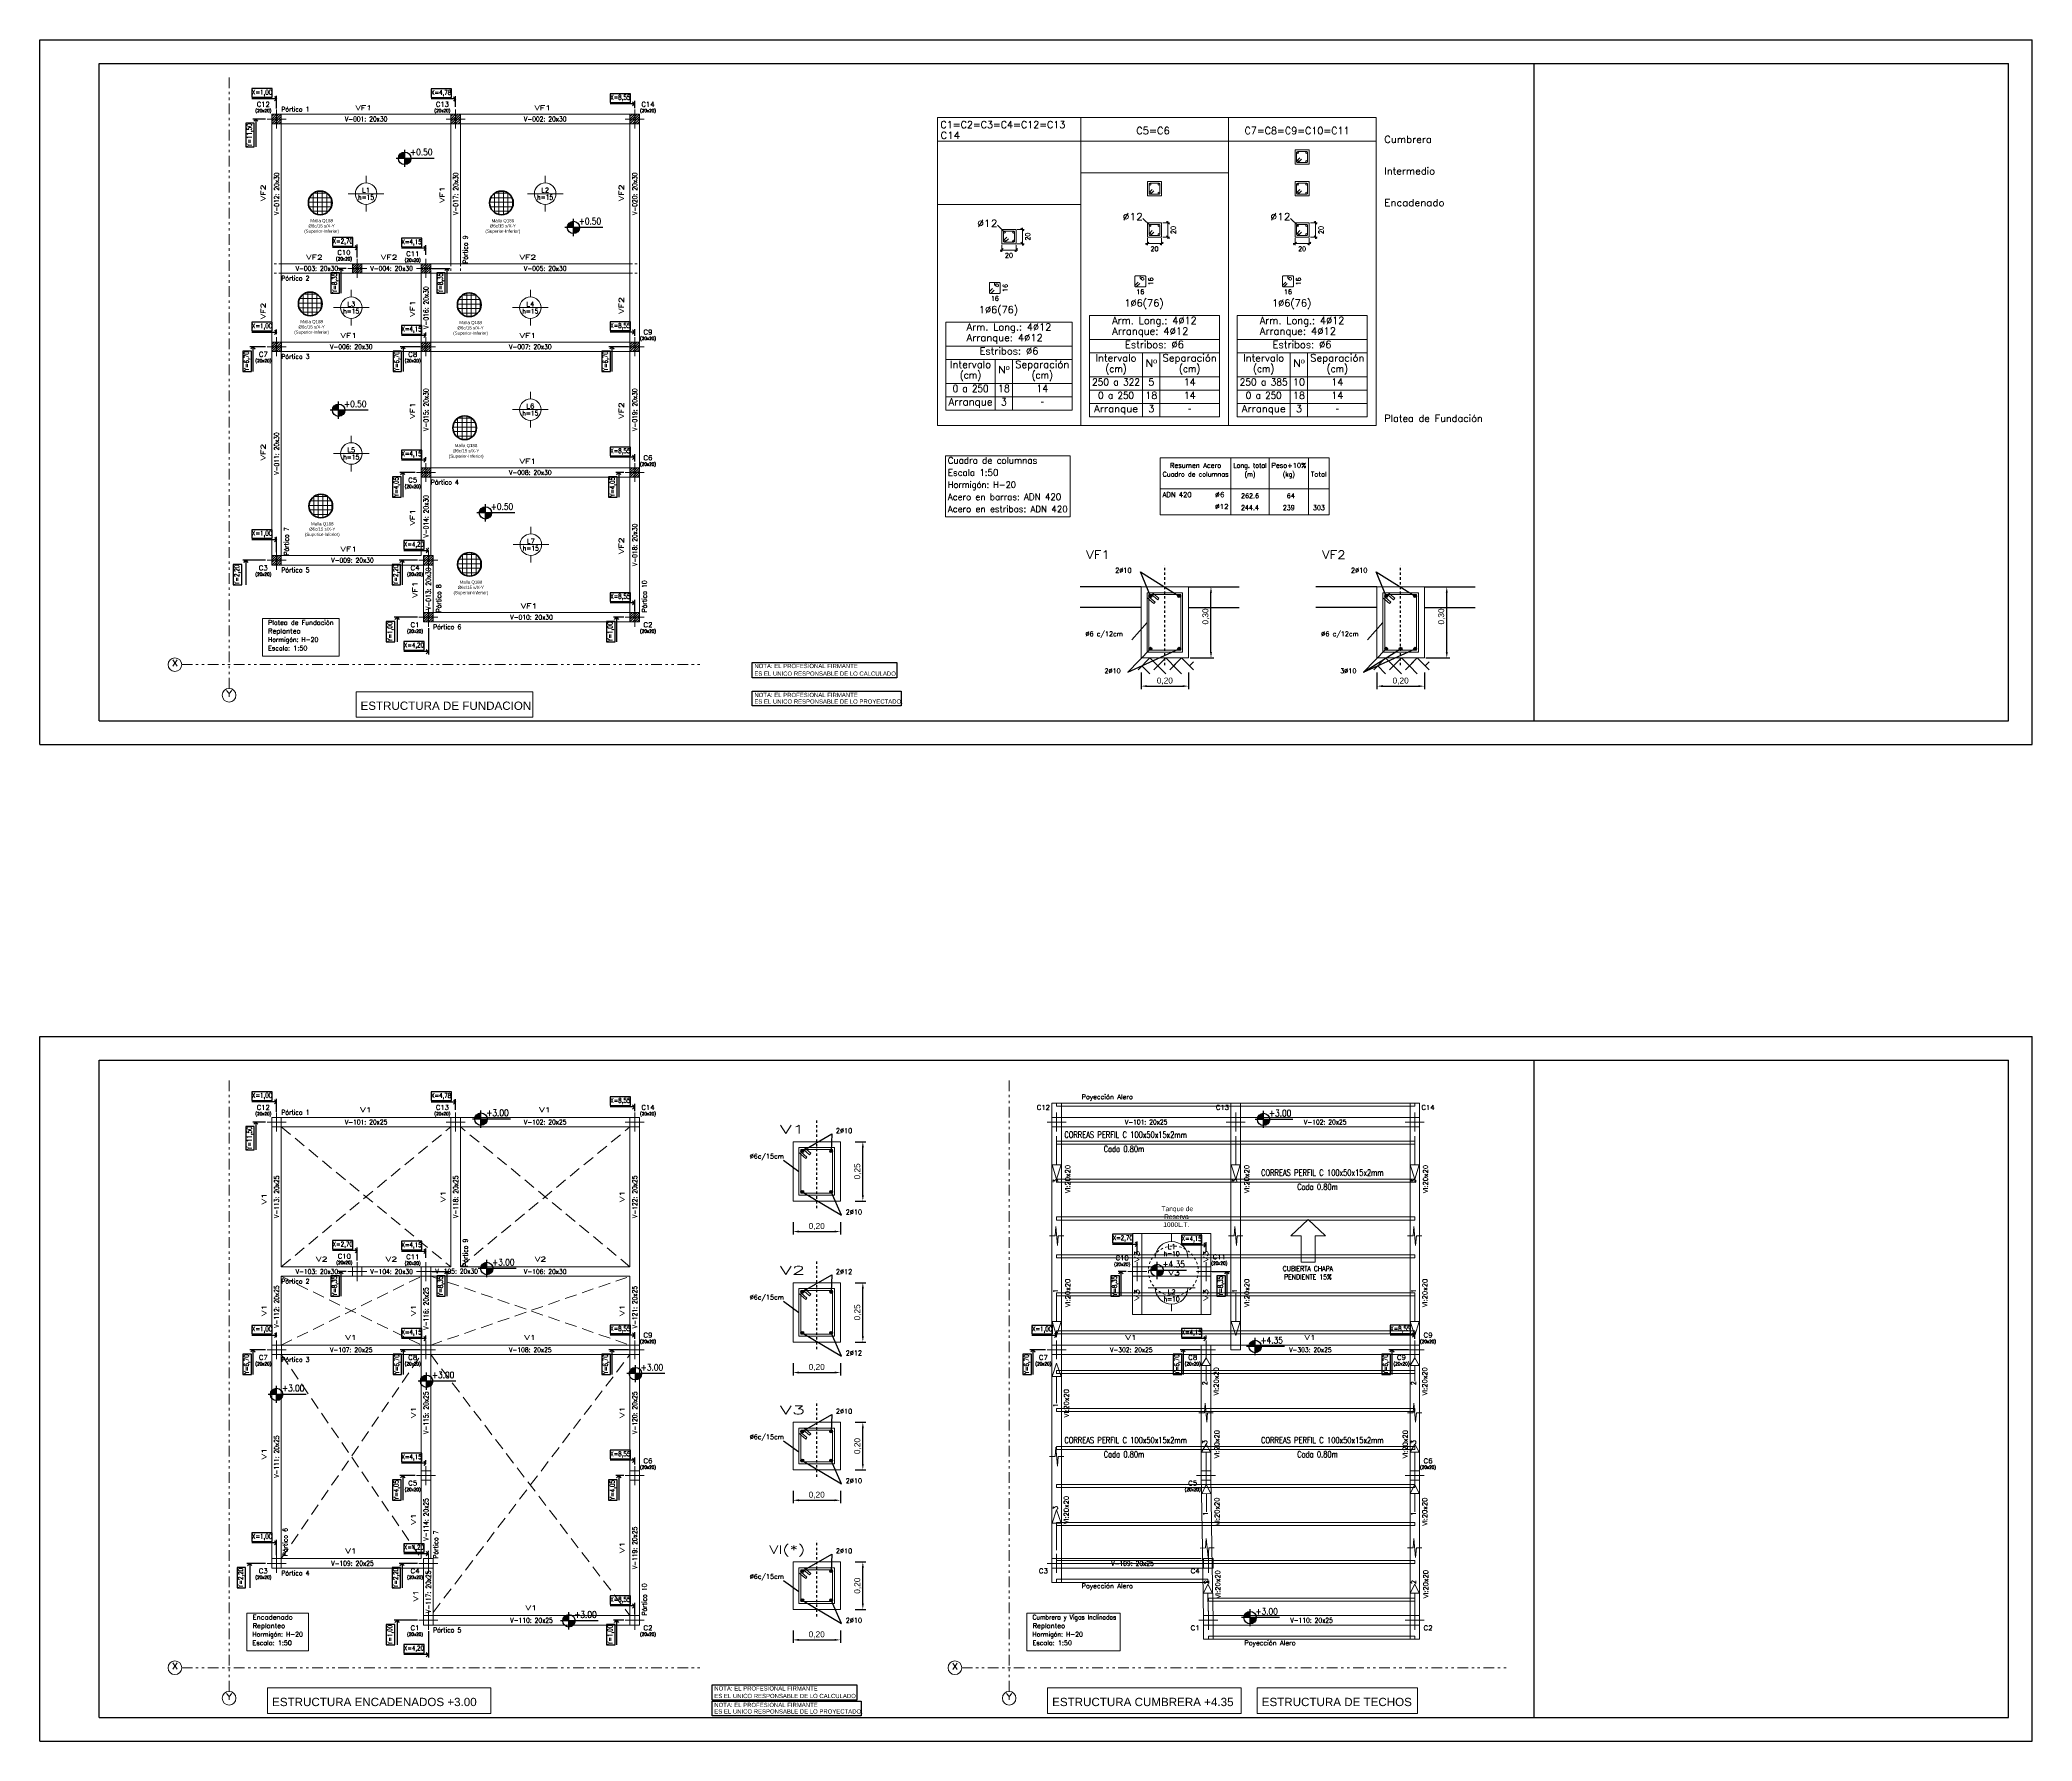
# Model space of a CAD drawing. Header units: millimetres. Extents: x 2686.2 to 2770.2, y 1378.2 to 1450.
import ezdxf
from ezdxf.enums import TextEntityAlignment as Align

# ---------------------------------------------------------------- set-up
doc = ezdxf.new("R2010")
doc.units = ezdxf.units.MM
for name, pattern in [('BREAK', [0.395211, 0.282222, -0.112889, 0.0001]), ('CYPE_PUNTO', [0.075, 0, -0.075]), ('CYPE_RAYAPUNTOPUNTO', [0.45, 0.225, -0.075, 0, -0.075, 0, -0.075]), ('DASHDOT2', [12.7, 6.35, -3.175, 0, -3.175]), ('TRAZO_HUECO', [0.75, 0.5, -0.25])]:
    doc.linetypes.add(name, pattern=pattern)
for name, color, linetype, lineweight in [('0.40', 3, 'Continuous', 40), ('ABERTURA', 30, 'Continuous', 15), ('ARM_LONGITUDINAL_Ø12', 171, 'Continuous', 9), ('ARM_TRANSVERSAL_DIMENSIONES_DE_LOS_ESTRIBOS', 122, 'Continuous', 9), ('ARM_TRANSVERSAL_REFERENCIA', 106, 'Continuous', 9), ('ARM_TRANSVERSAL_Ø6', 151, 'Continuous', 9), ('COLUMNA_DIM', 4, 'Continuous', 9), ('COLUMNA_RAYA', 4, 'Continuous', 0), ('COLUMNA_REF', 3, 'Continuous', 9), ('COLUMNAS_EJES', 1, 'Continuous', 0), ('COTA-NIVE-CORT-100', 2, 'Continuous', 13), ('COTAS_REF_LINEAS', 2, 'Continuous', 0), ('COTAS_REPLANTEO', 3, 'CYPE_RAYAPUNTOPUNTO', 0), ('CUADRO_LINEAS', 7, 'Continuous', 9), ('CUADRO_LINEAS_DE_LA_TABLA_DE_COMPUTO_DEL_CUADRO_DE_COLUMNAS', 1, 'Continuous', 9), ('CUADRO_LINEAS_DE_LA_TABLA_DE_DATOS_DE_LAS_COLUMNAS', 1, 'Continuous', 9), ('CUADRO_TEXTOS_DE_LA_TABLA_DE_COMPUTO_DEL_CUADRO_DE_COLUMNAS', 1, 'Continuous', 9), ('CUADRO_TEXTOS_DE_LA_TABLA_DE_DATOS_DE_LAS_COLUMNAS', 1, 'Continuous', 9), ('MUROS', 3, 'Continuous', 35), ('muy fino', 31, 'Continuous', 5), ('OT_NUMG_VIG_INCL', 2, 'Continuous', 0), ('OT_SECC_VIG_INCL', 2, 'Continuous', 0), ('OT_VIG_INCL', 2, 'Continuous', 0), ('PA_NUM_ALTURA', 7, 'Continuous', 0), ('PA_SIMB_HUEC', 7, 'Continuous', 0), ('PILAR_HORMIGON', 2, 'Continuous', 20), ('PILCPSECC_ARM_LONG_LINEAS_DE_LAS_ETIQUETAS_DE_LAS_POSICIONES_DE_ARMADO_LONGITUDINAL', 106, 'Continuous', 9), ('PILCPSECC_ARM_LONG_REFERENCIA', 106, 'Continuous', 9), ('REF_REFERENCIAS', 8, 'Continuous', 0), ('REFERENCIAS', 2, 'Continuous', 9), ('SEC_CONT_TERRENO_SECCION', 2, 'Continuous', 0), ('SECC_COTAS', 122, 'Continuous', 9), ('SECC_HORMIGON', 1, 'Continuous', 9), ('SECC_TEXTO_DE_COTAS', 122, 'Continuous', 9), ('TABLAS', 1, 'Continuous', 9), ('TEXTO', 7, 'Continuous', 13), ('TEXTO_TABLAS', 1, 'Continuous', 0), ('TEXTOS_02', 2, 'Continuous', 20), ('VIG_CARAS', 5, 'Continuous', 9), ('VIG_DIM_VIGAS', 3, 'Continuous', 9), ('VIG_INT_DESC', 6, 'Continuous', 0), ('VIG_REF_PORTICOS', 3, 'Continuous', 9)]:
    doc.layers.add(name, color=color, linetype=linetype, lineweight=lineweight)
for name, color, linetype in [('00-FORMATO', 7, 'Continuous'), ('02', 2, 'Continuous'), ('CIM_CUAD_ZAPATA', 1, 'Continuous'), ('COTAS-PARCIALES', 2, 'Continuous'), ('eje', 1, 'Continuous')]:
    doc.layers.add(name, color=color, linetype=linetype)
doc.styles.add('CYPETXT', font='romans__.ttf', dxfattribs={"height": 0.2})
doc.styles.add('Estilo1', font='romans.shx', dxfattribs={"width": 0.85, "height": 0.12})
doc.styles.add('FORMATO', font='swiss.ttf')
doc.styles.add('ROMANS', font='romans')
doc.styles.add('ROMANS-ICR', font='romans.shx', dxfattribs={"width": 0.7})
doc.styles.get("Standard").update_dxf_attribs({"font": 'arial.ttf'})
doc.dimstyles.new('COTA 1-100 Prog. X', dxfattribs={"dimscale": 0.1, "dimtxt": 2, "dimasz": 1.8, "dimexe": 1.25, "dimexo": 0.625, "dimgap": -0.625, "dimtad": 1, "dimjust": 2, "dimlfac": 0.5, "dimzin": 1, "dimtxsty": 'ROMANS-ICR', "dimblk": 'OPEN90', "dimcen": 2.5, "dimse1": 1, "dimsd1": 1, "dimclrt": 3, "dimadec": 0, "dimazin": 0, "dimtfac": 1, "dimtmove": 0, "dimatfit": 3, "dimfxl": 1.25, "dimarcsym": 0})
doc.dimstyles.new('COTA 1-100 Prog.Y', dxfattribs={"dimscale": 0.1, "dimtxt": 2, "dimasz": 1.8, "dimexe": 1.25, "dimexo": 0.625, "dimgap": -0.625, "dimtad": 1, "dimjust": 2, "dimlfac": 0.5, "dimzin": 1, "dimtxsty": 'ROMANS-ICR', "dimblk": 'OPEN90', "dimcen": 2.5, "dimse1": 1, "dimsd1": 1, "dimclrt": 3, "dimadec": 0, "dimazin": 0, "dimtfac": 1, "dimtmove": 0, "dimatfit": 3, "dimfxl": 1.25, "dimarcsym": 0})
doc.dimstyles.new('ISO-25', dxfattribs={"dimtxt": 2.5, "dimasz": 2.5, "dimexe": 1.25, "dimexo": 0.625, "dimtad": 1, "dimtxsty": 'Standard', "dimcen": 2.5, "dimadec": 0, "dimazin": 0, "dimtfac": 1, "dimtmove": 0, "dimatfit": 3, "dimfxl": 1, "dimarcsym": 0})

# ---------------------------------------------------------------- blocks, each defined once
blk = doc.blocks.new('Ejes de la columna')
at = {"layer": 'COLUMNAS_EJES'}
for p, q in [((-0.5, 0), (0.5, 0)), ((0, -0.5), (0, 0.5))]:
    blk.add_line(p, q, dxfattribs=at)
blk = doc.blocks.new('20561296-RAYADO C1')
at = {"layer": 'COLUMNA_RAYA'}
for p, q in [((-0.002, -0.002), (0.002, 0.002)), ((-0.002, -0.001), (0.001, 0.002)), ((-0.002, 0), (0, 0.002)), ((-0.002, 0.001), (-0.001, 0.002)), ((-0.001, -0.002), (0.002, 0.001)), ((0, -0.002), (0.002, 0)), ((0.001, -0.002), (0.002, -0.001))]:
    blk.add_line(p, q, dxfattribs=at)
blk = doc.blocks.new('20561296-RAYADO C2')
at = {"layer": 'COLUMNA_RAYA'}
for p, q in [((-0.002, -0.002), (0.002, 0.002)), ((-0.002, -0.001), (0.001, 0.002)), ((-0.002, 0), (0, 0.002)), ((-0.002, 0.001), (-0.001, 0.002)), ((-0.001, -0.002), (0.002, 0.001)), ((0, -0.002), (0.002, 0)), ((0.001, -0.002), (0.002, -0.001))]:
    blk.add_line(p, q, dxfattribs=at)
blk = doc.blocks.new('20561296-RAYADO C3')
at = {"layer": 'COLUMNA_RAYA'}
for p, q in [((-0.002, -0.002), (0.002, 0.002)), ((-0.002, -0.001), (0.001, 0.002)), ((-0.002, 0), (0, 0.002)), ((-0.002, 0.001), (-0.001, 0.002)), ((-0.001, -0.002), (0.002, 0.001)), ((0, -0.002), (0.002, 0)), ((0.001, -0.002), (0.002, -0.001))]:
    blk.add_line(p, q, dxfattribs=at)
blk = doc.blocks.new('20561296-RAYADO C4')
at = {"layer": 'COLUMNA_RAYA'}
for p, q in [((-0.002, -0.002), (0.002, 0.002)), ((-0.002, -0.001), (0.001, 0.002)), ((-0.002, 0), (0, 0.002)), ((-0.002, 0.001), (-0.001, 0.002)), ((-0.001, -0.002), (0.002, 0.001)), ((0, -0.002), (0.002, 0)), ((0.001, -0.002), (0.002, -0.001))]:
    blk.add_line(p, q, dxfattribs=at)
blk = doc.blocks.new('20561296-RAYADO C5')
at = {"layer": 'COLUMNA_RAYA'}
for p, q in [((-0.002, -0.002), (0.002, 0.002)), ((-0.002, -0.001), (0.001, 0.002)), ((-0.002, 0), (0, 0.002)), ((-0.002, 0.001), (-0.001, 0.002)), ((-0.001, -0.002), (0.002, 0.001)), ((0, -0.002), (0.002, 0)), ((0.001, -0.002), (0.002, -0.001))]:
    blk.add_line(p, q, dxfattribs=at)
blk = doc.blocks.new('20561296-RAYADO C6')
at = {"layer": 'COLUMNA_RAYA'}
for p, q in [((-0.002, -0.002), (0.002, 0.002)), ((-0.002, -0.001), (0.001, 0.002)), ((-0.002, 0), (0, 0.002)), ((-0.002, 0.001), (-0.001, 0.002)), ((-0.001, -0.002), (0.002, 0.001)), ((0, -0.002), (0.002, 0)), ((0.001, -0.002), (0.002, -0.001))]:
    blk.add_line(p, q, dxfattribs=at)
blk = doc.blocks.new('20561296-RAYADO C7')
at = {"layer": 'COLUMNA_RAYA'}
for p, q in [((-0.002, -0.002), (0.002, 0.002)), ((-0.002, -0.001), (0.001, 0.002)), ((-0.002, 0), (0, 0.002)), ((-0.002, 0.001), (-0.001, 0.002)), ((-0.001, -0.002), (0.002, 0.001)), ((0, -0.002), (0.002, 0)), ((0.001, -0.002), (0.002, -0.001))]:
    blk.add_line(p, q, dxfattribs=at)
blk = doc.blocks.new('20561296-RAYADO C8')
at = {"layer": 'COLUMNA_RAYA'}
for p, q in [((-0.002, -0.002), (0.002, 0.002)), ((-0.002, -0.001), (0.001, 0.002)), ((-0.002, 0), (0, 0.002)), ((-0.002, 0.001), (-0.001, 0.002)), ((-0.001, -0.002), (0.002, 0.001)), ((0, -0.002), (0.002, 0)), ((0.001, -0.002), (0.002, -0.001))]:
    blk.add_line(p, q, dxfattribs=at)
blk = doc.blocks.new('20561296-RAYADO C9')
at = {"layer": 'COLUMNA_RAYA'}
for p, q in [((-0.002, -0.002), (0.002, 0.002)), ((-0.002, -0.001), (0.001, 0.002)), ((-0.002, 0), (0, 0.002)), ((-0.002, 0.001), (-0.001, 0.002)), ((-0.001, -0.002), (0.002, 0.001)), ((0, -0.002), (0.002, 0)), ((0.001, -0.002), (0.002, -0.001))]:
    blk.add_line(p, q, dxfattribs=at)
blk = doc.blocks.new('20561296-RAYADO C10')
at = {"layer": 'COLUMNA_RAYA'}
for p, q in [((-0.002, -0.002), (0.002, 0.002)), ((-0.002, -0.001), (0.001, 0.002)), ((-0.002, 0), (0, 0.002)), ((-0.002, 0.001), (-0.001, 0.002)), ((-0.001, -0.002), (0.002, 0.001)), ((0, -0.002), (0.002, 0)), ((0.001, -0.002), (0.002, -0.001))]:
    blk.add_line(p, q, dxfattribs=at)
blk = doc.blocks.new('20561296-RAYADO C11')
at = {"layer": 'COLUMNA_RAYA'}
for p, q in [((-0.002, -0.002), (0.002, 0.002)), ((-0.002, -0.001), (0.001, 0.002)), ((-0.002, 0), (0, 0.002)), ((-0.002, 0.001), (-0.001, 0.002)), ((-0.001, -0.002), (0.002, 0.001)), ((0, -0.002), (0.002, 0)), ((0.001, -0.002), (0.002, -0.001))]:
    blk.add_line(p, q, dxfattribs=at)
blk = doc.blocks.new('20561296-RAYADO C12')
at = {"layer": 'COLUMNA_RAYA'}
for p, q in [((-0.002, -0.002), (0.002, 0.002)), ((-0.002, -0.001), (0.001, 0.002)), ((-0.002, 0), (0, 0.002)), ((-0.002, 0.001), (-0.001, 0.002)), ((-0.001, -0.002), (0.002, 0.001)), ((0, -0.002), (0.002, 0)), ((0.001, -0.002), (0.002, -0.001))]:
    blk.add_line(p, q, dxfattribs=at)
blk = doc.blocks.new('20561296-RAYADO C13')
at = {"layer": 'COLUMNA_RAYA'}
for p, q in [((-0.002, -0.002), (0.002, 0.002)), ((-0.002, -0.001), (0.001, 0.002)), ((-0.002, 0), (0, 0.002)), ((-0.002, 0.001), (-0.001, 0.002)), ((-0.001, -0.002), (0.002, 0.001)), ((0, -0.002), (0.002, 0)), ((0.001, -0.002), (0.002, -0.001))]:
    blk.add_line(p, q, dxfattribs=at)
blk = doc.blocks.new('20561296-RAYADO C14')
at = {"layer": 'COLUMNA_RAYA'}
for p, q in [((-0.002, -0.002), (0.002, 0.002)), ((-0.002, -0.001), (0.001, 0.002)), ((-0.002, 0), (0, 0.002)), ((-0.002, 0.001), (-0.001, 0.002)), ((-0.001, -0.002), (0.002, 0.001)), ((0, -0.002), (0.002, 0)), ((0.001, -0.002), (0.002, -0.001))]:
    blk.add_line(p, q, dxfattribs=at)
blk = doc.blocks.new('*D57')
at = {"color": 0, "lineweight": -2, "transparency": 16777216}
for p, q in [((2732.625, 1423.29), (2732.625, 1422.587)), ((2734.625, 1423.29), (2734.625, 1422.587)), ((2732.875, 1422.712), (2734.375, 1422.712))]:
    blk.add_line(p, q, dxfattribs=at)
at = {"color": 0, "transparency": 16777216}
for points in [[(2732.875, 1422.754), (2732.875, 1422.671), (2732.625, 1422.712)], [(2734.375, 1422.754), (2734.375, 1422.671), (2734.625, 1422.712)]]:
    blk.add_solid(points, dxfattribs=at)
at = {"layer": 'Defpoints', "color": 0, "transparency": 16777216}
for p in [(2732.625, 1423.353), (2734.625, 1423.353), (2734.625, 1422.712)]:
    blk.add_point(p, dxfattribs=at)
at = {"color": 0, "transparency": 16777216, "insert": (2733.625, 1422.925), "char_height": 0.25, "attachment_point": 5}
blk.add_mtext('0,20', dxfattribs=at)
blk = doc.blocks.new('*D58')
at = {"color": 0, "lineweight": -2, "transparency": 16777216}
for p, q in [((2734.688, 1426.899), (2735.695, 1426.899)), ((2735.57, 1424.149), (2735.57, 1426.649)), ((2734.688, 1423.899), (2735.695, 1423.899))]:
    blk.add_line(p, q, dxfattribs=at)
at = {"color": 0, "transparency": 16777216}
for points in [[(2735.528, 1426.649), (2735.611, 1426.649), (2735.57, 1426.899)], [(2735.528, 1424.149), (2735.611, 1424.149), (2735.57, 1423.899)]]:
    blk.add_solid(points, dxfattribs=at)
at = {"layer": 'Defpoints', "color": 0, "transparency": 16777216}
for p in [(2734.625, 1426.899), (2735.57, 1426.899), (2734.625, 1423.899)]:
    blk.add_point(p, dxfattribs=at)
at = {"color": 0, "transparency": 16777216, "insert": (2735.357, 1425.649), "char_height": 0.25, "attachment_point": 5, "rotation": 90}
blk.add_mtext('0,30', dxfattribs=at)
blk = doc.blocks.new('_Open90')
at = {"layer": '0.40', "color": 0, "lineweight": -2}
for p, q in [((0, 0), (-1, 0)), ((-0.5, 0.5), (0, 0)), ((0, 0), (-0.5, -0.5))]:
    blk.add_line(p, q, dxfattribs=at)
blk = doc.blocks.new('*D54')
at = {"color": 0, "lineweight": -2, "transparency": 16777216}
for p, q in [((2695.993, 1429.308), (2695.135, 1429.308)), ((2695.135, 1429.308), (2695.135, 1428.945)), ((2695.135, 1428.945), (2695.993, 1428.945)), ((2695.993, 1428.882), (2695.135, 1428.882)), ((2695.993, 1428.945), (2695.993, 1429.308)), ((2696.173, 1428.364), (2696.173, 1429.007))]:
    blk.add_line(p, q, dxfattribs=at)
at = {"layer": 'Defpoints', "color": 0, "transparency": 16777216}
for p in [(2696.173, 1428.882), (2694.168, 1428.708), (2696.173, 1428.301)]:
    blk.add_point(p, dxfattribs=at)
at = {"color": 0, "lineweight": -2, "transparency": 16777216, "xscale": 0.18, "yscale": 0.18, "zscale": 0.18}
blk.add_blockref('_Open90', (2696.173, 1428.882), dxfattribs=at)
at = {"color": 3, "transparency": 16777216, "insert": (2695.564, 1429.126), "char_height": 0.2, "attachment_point": 5, "style": 'ROMANS-ICR'}
blk.add_mtext('X=1,00', dxfattribs=at)
blk = doc.blocks.new('*D92')
at = {"color": 0, "lineweight": -2, "transparency": 16777216}
for p, q in [((2695.711, 1428.018), (2694.752, 1428.018)), ((2694.703, 1427.838), (2694.34, 1427.838)), ((2694.34, 1427.838), (2694.34, 1426.979)), ((2694.703, 1426.979), (2694.703, 1427.838)), ((2694.877, 1427.838), (2694.877, 1426.979)), ((2694.34, 1426.979), (2694.703, 1426.979))]:
    blk.add_line(p, q, dxfattribs=at)
at = {"layer": 'Defpoints', "color": 0, "transparency": 16777216}
for p in [(2694.877, 1428.018), (2695.773, 1428.018), (2695.098, 1423.618)]:
    blk.add_point(p, dxfattribs=at)
at = {"color": 0, "lineweight": -2, "transparency": 16777216, "xscale": 0.18, "yscale": 0.18, "zscale": 0.18, "rotation": 90}
blk.add_blockref('_Open90', (2694.877, 1428.018), dxfattribs=at)
at = {"color": 3, "transparency": 16777216, "insert": (2694.522, 1427.409), "char_height": 0.2, "attachment_point": 5, "rotation": 90, "style": 'ROMANS-ICR'}
blk.add_mtext('Y=2,20', dxfattribs=at)
blk = doc.blocks.new('*D55')
at = {"color": 0, "lineweight": -2, "transparency": 16777216}
for p, q in [((2717.947, 1388.79), (2717.947, 1388.271)), ((2719.947, 1388.79), (2719.947, 1388.271)), ((2718.197, 1388.396), (2719.697, 1388.396))]:
    blk.add_line(p, q, dxfattribs=at)
at = {"color": 0, "transparency": 16777216}
for points in [[(2718.197, 1388.437), (2718.197, 1388.354), (2717.947, 1388.396)], [(2719.697, 1388.437), (2719.697, 1388.354), (2719.947, 1388.396)]]:
    blk.add_solid(points, dxfattribs=at)
at = {"layer": 'Defpoints', "color": 0, "transparency": 16777216}
for p in [(2717.947, 1388.852), (2719.947, 1388.852), (2719.947, 1388.396)]:
    blk.add_point(p, dxfattribs=at)
at = {"color": 0, "transparency": 16777216, "insert": (2718.947, 1388.608), "char_height": 0.25, "attachment_point": 5}
blk.add_mtext('0,20', dxfattribs=at)
blk = doc.blocks.new('*D56')
at = {"color": 0, "lineweight": -2, "transparency": 16777216}
for p, q in [((2720.575, 1391.682), (2721.016, 1391.682)), ((2720.891, 1389.932), (2720.891, 1391.432)), ((2720.575, 1389.682), (2721.016, 1389.682))]:
    blk.add_line(p, q, dxfattribs=at)
at = {"color": 0, "transparency": 16777216}
for points in [[(2720.85, 1391.432), (2720.933, 1391.432), (2720.891, 1391.682)], [(2720.85, 1389.932), (2720.933, 1389.932), (2720.891, 1389.682)]]:
    blk.add_solid(points, dxfattribs=at)
at = {"layer": 'Defpoints', "color": 0, "transparency": 16777216}
for p in [(2720.513, 1391.682), (2720.891, 1391.682), (2720.513, 1389.682)]:
    blk.add_point(p, dxfattribs=at)
at = {"color": 0, "transparency": 16777216, "insert": (2720.679, 1390.682), "char_height": 0.25, "attachment_point": 5, "rotation": 90}
blk.add_mtext('0,20', dxfattribs=at)
blk = doc.blocks.new('*D18')
at = {"color": 0, "lineweight": -2, "transparency": 16777216}
for p, q in [((2717.947, 1400.116), (2717.947, 1399.598)), ((2718.197, 1399.723), (2719.697, 1399.723)), ((2719.947, 1400.116), (2719.947, 1399.598))]:
    blk.add_line(p, q, dxfattribs=at)
at = {"color": 0, "transparency": 16777216}
for points in [[(2718.197, 1399.764), (2718.197, 1399.681), (2717.947, 1399.723)], [(2719.697, 1399.764), (2719.697, 1399.681), (2719.947, 1399.723)]]:
    blk.add_solid(points, dxfattribs=at)
at = {"layer": 'Defpoints', "color": 0, "transparency": 16777216}
for p in [(2717.947, 1400.179), (2719.947, 1400.179), (2719.947, 1399.723)]:
    blk.add_point(p, dxfattribs=at)
at = {"color": 0, "transparency": 16777216, "insert": (2718.947, 1399.935), "char_height": 0.25, "attachment_point": 5}
blk.add_mtext('0,20', dxfattribs=at)
blk = doc.blocks.new('*D19')
at = {"color": 0, "lineweight": -2, "transparency": 16777216}
for p, q in [((2720.575, 1403.509), (2721.016, 1403.509)), ((2720.891, 1401.259), (2720.891, 1403.259)), ((2720.575, 1401.009), (2721.016, 1401.009))]:
    blk.add_line(p, q, dxfattribs=at)
at = {"color": 0, "transparency": 16777216}
for points in [[(2720.85, 1403.259), (2720.933, 1403.259), (2720.891, 1403.509)], [(2720.85, 1401.259), (2720.933, 1401.259), (2720.891, 1401.009)]]:
    blk.add_solid(points, dxfattribs=at)
at = {"layer": 'Defpoints', "color": 0, "transparency": 16777216}
for p in [(2720.513, 1403.509), (2720.891, 1403.509), (2720.513, 1401.009)]:
    blk.add_point(p, dxfattribs=at)
at = {"color": 0, "transparency": 16777216, "insert": (2720.679, 1402.259), "char_height": 0.25, "attachment_point": 5, "rotation": 90}
blk.add_mtext('0,25', dxfattribs=at)
blk = doc.blocks.new('*D20')
at = {"color": 0, "lineweight": -2, "transparency": 16777216}
for p, q in [((2717.947, 1394.174), (2717.947, 1393.655)), ((2718.197, 1393.78), (2719.697, 1393.78)), ((2719.947, 1394.174), (2719.947, 1393.655))]:
    blk.add_line(p, q, dxfattribs=at)
at = {"color": 0, "transparency": 16777216}
for points in [[(2718.197, 1393.822), (2718.197, 1393.738), (2717.947, 1393.78)], [(2719.697, 1393.822), (2719.697, 1393.738), (2719.947, 1393.78)]]:
    blk.add_solid(points, dxfattribs=at)
at = {"layer": 'Defpoints', "color": 0, "transparency": 16777216}
for p in [(2717.947, 1394.237), (2719.947, 1394.237), (2719.947, 1393.78)]:
    blk.add_point(p, dxfattribs=at)
at = {"color": 0, "transparency": 16777216, "insert": (2718.947, 1393.993), "char_height": 0.25, "attachment_point": 5}
blk.add_mtext('0,20', dxfattribs=at)
blk = doc.blocks.new('*D21')
at = {"color": 0, "lineweight": -2, "transparency": 16777216}
for p, q in [((2720.575, 1397.566), (2721.016, 1397.566)), ((2720.891, 1395.316), (2720.891, 1397.316)), ((2720.575, 1395.066), (2721.016, 1395.066))]:
    blk.add_line(p, q, dxfattribs=at)
at = {"color": 0, "transparency": 16777216}
for points in [[(2720.85, 1397.316), (2720.933, 1397.316), (2720.891, 1397.566)], [(2720.85, 1395.316), (2720.933, 1395.316), (2720.891, 1395.066)]]:
    blk.add_solid(points, dxfattribs=at)
at = {"layer": 'Defpoints', "color": 0, "transparency": 16777216}
for p in [(2720.513, 1397.566), (2720.891, 1397.566), (2720.513, 1395.066)]:
    blk.add_point(p, dxfattribs=at)
at = {"color": 0, "transparency": 16777216, "insert": (2720.679, 1396.316), "char_height": 0.25, "attachment_point": 5, "rotation": 90}
blk.add_mtext('0,25', dxfattribs=at)
blk = doc.blocks.new('A$C5C0B6773')
at = {"lineweight": 18}
for p, q in [((1.5, 2.25), (3, 3.67)), ((3, 3.67), (4.5, 2.25)), ((1.5, 2.25), (2.4, 2.25)), ((2.4, 0), (2.4, 2.25)), ((3.6, 0), (3.6, 2.25)), ((3.6, 2.25), (4.5, 2.25)), ((2.4, 0), (3.6, 0))]:
    blk.add_line(p, q, dxfattribs=at)
blk = doc.blocks.new('*D22')
at = {"color": 0, "lineweight": -2, "transparency": 16777216}
for p, q in [((2742.567, 1423.29), (2742.567, 1422.587)), ((2744.567, 1423.29), (2744.567, 1422.587)), ((2742.817, 1422.712), (2744.317, 1422.712))]:
    blk.add_line(p, q, dxfattribs=at)
at = {"color": 0, "transparency": 16777216}
for points in [[(2742.817, 1422.754), (2742.817, 1422.671), (2742.567, 1422.712)], [(2744.317, 1422.754), (2744.317, 1422.671), (2744.567, 1422.712)]]:
    blk.add_solid(points, dxfattribs=at)
at = {"layer": 'Defpoints', "color": 0, "transparency": 16777216}
for p in [(2742.567, 1423.353), (2744.567, 1423.353), (2744.567, 1422.712)]:
    blk.add_point(p, dxfattribs=at)
at = {"color": 0, "transparency": 16777216, "insert": (2743.567, 1422.925), "char_height": 0.25, "attachment_point": 5}
blk.add_mtext('0,20', dxfattribs=at)
blk = doc.blocks.new('*D23')
at = {"color": 0, "lineweight": -2, "transparency": 16777216}
for p, q in [((2744.63, 1426.899), (2745.636, 1426.899)), ((2745.511, 1424.149), (2745.511, 1426.649)), ((2744.63, 1423.899), (2745.636, 1423.899))]:
    blk.add_line(p, q, dxfattribs=at)
at = {"color": 0, "transparency": 16777216}
for points in [[(2745.47, 1426.649), (2745.553, 1426.649), (2745.511, 1426.899)], [(2745.47, 1424.149), (2745.553, 1424.149), (2745.511, 1423.899)]]:
    blk.add_solid(points, dxfattribs=at)
at = {"layer": 'Defpoints', "color": 0, "transparency": 16777216}
for p in [(2744.567, 1426.899), (2745.511, 1426.899), (2744.567, 1423.899)]:
    blk.add_point(p, dxfattribs=at)
at = {"color": 0, "transparency": 16777216, "insert": (2745.299, 1425.649), "char_height": 0.25, "attachment_point": 5, "rotation": 90}
blk.add_mtext('0,30', dxfattribs=at)
blk = doc.blocks.new('*D24')
at = {"color": 0, "lineweight": -2, "transparency": 16777216}
for p, q in [((2695.113, 1436.838), (2694.75, 1436.838)), ((2694.75, 1436.838), (2694.75, 1435.979)), ((2695.711, 1437.018), (2695.051, 1437.018)), ((2695.113, 1435.979), (2695.113, 1436.838)), ((2695.176, 1436.838), (2695.176, 1435.979)), ((2694.75, 1435.979), (2695.113, 1435.979))]:
    blk.add_line(p, q, dxfattribs=at)
at = {"layer": 'Defpoints', "color": 0, "transparency": 16777216}
for p in [(2695.176, 1437.018), (2695.773, 1437.018), (2695.231, 1423.618)]:
    blk.add_point(p, dxfattribs=at)
at = {"color": 0, "lineweight": -2, "transparency": 16777216, "xscale": 0.18, "yscale": 0.18, "zscale": 0.18, "rotation": 90}
blk.add_blockref('_Open90', (2695.176, 1437.018), dxfattribs=at)
at = {"color": 3, "transparency": 16777216, "insert": (2694.932, 1436.409), "char_height": 0.2, "attachment_point": 5, "rotation": 90, "style": 'ROMANS-ICR'}
blk.add_mtext('Y=6,70', dxfattribs=at)
blk = doc.blocks.new('*D25')
at = {"color": 0, "lineweight": -2, "transparency": 16777216}
for p, q in [((2698.826, 1440.138), (2698.463, 1440.138)), ((2698.463, 1440.138), (2698.463, 1439.279)), ((2699.111, 1440.318), (2698.764, 1440.318)), ((2698.826, 1439.279), (2698.826, 1440.138)), ((2698.889, 1440.138), (2698.889, 1439.279)), ((2698.463, 1439.279), (2698.826, 1439.279))]:
    blk.add_line(p, q, dxfattribs=at)
at = {"layer": 'Defpoints', "color": 0, "transparency": 16777216}
for p in [(2698.889, 1440.318), (2699.173, 1440.318), (2698.631, 1423.618)]:
    blk.add_point(p, dxfattribs=at)
at = {"color": 0, "lineweight": -2, "transparency": 16777216, "xscale": 0.18, "yscale": 0.18, "zscale": 0.18, "rotation": 90}
blk.add_blockref('_Open90', (2698.889, 1440.318), dxfattribs=at)
at = {"color": 3, "transparency": 16777216, "insert": (2698.645, 1439.709), "char_height": 0.2, "attachment_point": 5, "rotation": 90, "style": 'ROMANS-ICR'}
blk.add_mtext('Y=8,35', dxfattribs=at)
blk = doc.blocks.new('*D26')
at = {"color": 0, "lineweight": -2, "transparency": 16777216}
for p, q in [((2695.711, 1446.618), (2695.173, 1446.618)), ((2695.235, 1446.438), (2694.872, 1446.438)), ((2694.872, 1446.438), (2694.872, 1445.446)), ((2695.235, 1445.446), (2695.235, 1446.438)), ((2695.298, 1446.438), (2695.298, 1445.446)), ((2694.872, 1445.446), (2695.235, 1445.446))]:
    blk.add_line(p, q, dxfattribs=at)
at = {"layer": 'Defpoints', "color": 0, "transparency": 16777216}
for p in [(2695.298, 1446.618), (2695.773, 1446.618), (2695.231, 1423.618)]:
    blk.add_point(p, dxfattribs=at)
at = {"color": 0, "lineweight": -2, "transparency": 16777216, "xscale": 0.18, "yscale": 0.18, "zscale": 0.18, "rotation": 90}
blk.add_blockref('_Open90', (2695.298, 1446.618), dxfattribs=at)
at = {"color": 3, "transparency": 16777216, "insert": (2695.054, 1445.942), "char_height": 0.2, "attachment_point": 5, "rotation": 90, "style": 'ROMANS-ICR'}
blk.add_mtext('Y=11,50', dxfattribs=at)
blk = doc.blocks.new('*D27')
at = {"color": 0, "lineweight": -2, "transparency": 16777216}
for p, q in [((2701.427, 1431.538), (2701.064, 1431.538)), ((2701.064, 1431.538), (2701.064, 1430.679)), ((2702.011, 1431.718), (2701.365, 1431.718)), ((2701.427, 1430.679), (2701.427, 1431.538)), ((2701.49, 1431.538), (2701.49, 1430.679)), ((2701.064, 1430.679), (2701.427, 1430.679))]:
    blk.add_line(p, q, dxfattribs=at)
at = {"layer": 'Defpoints', "color": 0, "transparency": 16777216}
for p in [(2701.49, 1431.718), (2702.073, 1431.718), (2701.531, 1423.618)]:
    blk.add_point(p, dxfattribs=at)
at = {"color": 0, "lineweight": -2, "transparency": 16777216, "xscale": 0.18, "yscale": 0.18, "zscale": 0.18, "rotation": 90}
blk.add_blockref('_Open90', (2701.49, 1431.718), dxfattribs=at)
at = {"color": 3, "transparency": 16777216, "insert": (2701.245, 1431.109), "char_height": 0.2, "attachment_point": 5, "rotation": 90, "style": 'ROMANS-ICR'}
blk.add_mtext('Y=4,05', dxfattribs=at)
blk = doc.blocks.new('*D28')
at = {"color": 0, "lineweight": -2, "transparency": 16777216}
for p, q in [((2702.736, 1440.318), (2703.476, 1440.318)), ((2703.288, 1440.138), (2702.925, 1440.138)), ((2702.925, 1440.138), (2702.925, 1439.279)), ((2703.288, 1439.279), (2703.288, 1440.138)), ((2703.351, 1440.138), (2703.351, 1439.279)), ((2702.925, 1439.279), (2703.288, 1439.279))]:
    blk.add_line(p, q, dxfattribs=at)
at = {"layer": 'Defpoints', "color": 0, "transparency": 16777216}
for p in [(2702.673, 1440.318), (2703.351, 1440.318), (2701.531, 1423.618)]:
    blk.add_point(p, dxfattribs=at)
at = {"color": 0, "lineweight": -2, "transparency": 16777216, "xscale": 0.18, "yscale": 0.18, "zscale": 0.18, "rotation": 90}
blk.add_blockref('_Open90', (2703.351, 1440.318), dxfattribs=at)
at = {"color": 3, "transparency": 16777216, "insert": (2703.107, 1439.709), "char_height": 0.2, "attachment_point": 5, "rotation": 90, "style": 'ROMANS-ICR'}
blk.add_mtext('Y=8,35', dxfattribs=at)
blk = doc.blocks.new('*D29')
at = {"color": 0, "lineweight": -2, "transparency": 16777216}
for p, q in [((2701.447, 1436.838), (2701.084, 1436.838)), ((2701.084, 1436.838), (2701.084, 1435.979)), ((2702.211, 1437.018), (2701.385, 1437.018)), ((2701.447, 1435.979), (2701.447, 1436.838)), ((2701.51, 1436.838), (2701.51, 1435.979)), ((2701.084, 1435.979), (2701.447, 1435.979))]:
    blk.add_line(p, q, dxfattribs=at)
at = {"layer": 'Defpoints', "color": 0, "transparency": 16777216}
for p in [(2701.51, 1437.018), (2702.273, 1437.018), (2701.731, 1423.618)]:
    blk.add_point(p, dxfattribs=at)
at = {"color": 0, "lineweight": -2, "transparency": 16777216, "xscale": 0.18, "yscale": 0.18, "zscale": 0.18, "rotation": 90}
blk.add_blockref('_Open90', (2701.51, 1437.018), dxfattribs=at)
at = {"color": 3, "transparency": 16777216, "insert": (2701.266, 1436.409), "char_height": 0.2, "attachment_point": 5, "rotation": 90, "style": 'ROMANS-ICR'}
blk.add_mtext('Y=6,70', dxfattribs=at)
blk = doc.blocks.new('*D30')
at = {"color": 0, "lineweight": -2, "transparency": 16777216}
for p, q in [((2710.247, 1436.838), (2709.884, 1436.838)), ((2709.884, 1436.838), (2709.884, 1435.979)), ((2711.011, 1437.018), (2710.185, 1437.018)), ((2710.247, 1435.979), (2710.247, 1436.838)), ((2710.31, 1436.838), (2710.31, 1435.979)), ((2709.884, 1435.979), (2710.247, 1435.979))]:
    blk.add_line(p, q, dxfattribs=at)
at = {"layer": 'Defpoints', "color": 0, "transparency": 16777216}
for p in [(2710.31, 1437.018), (2711.073, 1437.018), (2710.531, 1423.618)]:
    blk.add_point(p, dxfattribs=at)
at = {"color": 0, "lineweight": -2, "transparency": 16777216, "xscale": 0.18, "yscale": 0.18, "zscale": 0.18, "rotation": 90}
blk.add_blockref('_Open90', (2710.31, 1437.018), dxfattribs=at)
at = {"color": 3, "transparency": 16777216, "insert": (2710.066, 1436.409), "char_height": 0.2, "attachment_point": 5, "rotation": 90, "style": 'ROMANS-ICR'}
blk.add_mtext('Y=6,70', dxfattribs=at)
blk = doc.blocks.new('*D31')
at = {"color": 0, "lineweight": -2, "transparency": 16777216}
for p, q in [((2710.538, 1431.538), (2710.175, 1431.538)), ((2710.175, 1431.538), (2710.175, 1430.679)), ((2710.811, 1431.718), (2710.476, 1431.718)), ((2710.538, 1430.679), (2710.538, 1431.538)), ((2710.601, 1431.538), (2710.601, 1430.679)), ((2710.175, 1430.679), (2710.538, 1430.679))]:
    blk.add_line(p, q, dxfattribs=at)
at = {"layer": 'Defpoints', "color": 0, "transparency": 16777216}
for p in [(2710.601, 1431.718), (2710.873, 1431.718), (2710.331, 1423.618)]:
    blk.add_point(p, dxfattribs=at)
at = {"color": 0, "lineweight": -2, "transparency": 16777216, "xscale": 0.18, "yscale": 0.18, "zscale": 0.18, "rotation": 90}
blk.add_blockref('_Open90', (2710.601, 1431.718), dxfattribs=at)
at = {"color": 3, "transparency": 16777216, "insert": (2710.357, 1431.109), "char_height": 0.2, "attachment_point": 5, "rotation": 90, "style": 'ROMANS-ICR'}
blk.add_mtext('Y=4,05', dxfattribs=at)
blk = doc.blocks.new('*D60')
at = {"color": 0, "lineweight": -2, "transparency": 16777216}
for p, q in [((2702.111, 1425.618), (2701.13, 1425.618)), ((2701.16, 1425.438), (2700.797, 1425.438)), ((2700.797, 1425.438), (2700.797, 1424.579)), ((2701.16, 1424.579), (2701.16, 1425.438)), ((2701.255, 1425.438), (2701.255, 1424.579)), ((2700.797, 1424.579), (2701.16, 1424.579))]:
    blk.add_line(p, q, dxfattribs=at)
at = {"layer": 'Defpoints', "color": 0, "transparency": 16777216}
for p in [(2701.255, 1425.618), (2702.173, 1425.618), (2701.961, 1423.618)]:
    blk.add_point(p, dxfattribs=at)
at = {"color": 0, "lineweight": -2, "transparency": 16777216, "xscale": 0.18, "yscale": 0.18, "zscale": 0.18, "rotation": 90}
blk.add_blockref('_Open90', (2701.255, 1425.618), dxfattribs=at)
at = {"color": 3, "transparency": 16777216, "insert": (2700.979, 1425.009), "char_height": 0.2, "attachment_point": 5, "rotation": 90, "style": 'ROMANS-ICR'}
blk.add_mtext('Y=1,00', dxfattribs=at)
blk = doc.blocks.new('*D32')
at = {"color": 0, "lineweight": -2, "transparency": 16777216}
for p, q in [((2710.811, 1425.618), (2710.38, 1425.618)), ((2710.443, 1425.438), (2710.08, 1425.438)), ((2710.08, 1425.438), (2710.08, 1424.579)), ((2710.443, 1424.579), (2710.443, 1425.438)), ((2710.505, 1425.438), (2710.505, 1424.579)), ((2710.08, 1424.579), (2710.443, 1424.579))]:
    blk.add_line(p, q, dxfattribs=at)
at = {"layer": 'Defpoints', "color": 0, "transparency": 16777216}
for p in [(2710.505, 1425.618), (2710.873, 1425.618), (2711.106, 1423.618)]:
    blk.add_point(p, dxfattribs=at)
at = {"color": 0, "lineweight": -2, "transparency": 16777216, "xscale": 0.18, "yscale": 0.18, "zscale": 0.18, "rotation": 90}
blk.add_blockref('_Open90', (2710.505, 1425.618), dxfattribs=at)
at = {"color": 3, "transparency": 16777216, "insert": (2710.261, 1425.009), "char_height": 0.2, "attachment_point": 5, "rotation": 90, "style": 'ROMANS-ICR'}
blk.add_mtext('Y=1,00', dxfattribs=at)
blk = doc.blocks.new('*D33')
at = {"color": 0, "lineweight": -2, "transparency": 16777216}
for p, q in [((2702.111, 1428.018), (2701.342, 1428.018)), ((2701.404, 1427.838), (2701.041, 1427.838)), ((2701.041, 1427.838), (2701.041, 1426.979)), ((2701.404, 1426.979), (2701.404, 1427.838)), ((2701.467, 1427.838), (2701.467, 1426.979)), ((2701.041, 1426.979), (2701.404, 1426.979))]:
    blk.add_line(p, q, dxfattribs=at)
at = {"layer": 'Defpoints', "color": 0, "transparency": 16777216}
for p in [(2701.467, 1428.018), (2702.173, 1428.018), (2702.406, 1423.618)]:
    blk.add_point(p, dxfattribs=at)
at = {"color": 0, "lineweight": -2, "transparency": 16777216, "xscale": 0.18, "yscale": 0.18, "zscale": 0.18, "rotation": 90}
blk.add_blockref('_Open90', (2701.467, 1428.018), dxfattribs=at)
at = {"color": 3, "transparency": 16777216, "insert": (2701.223, 1427.409), "char_height": 0.2, "attachment_point": 5, "rotation": 90, "style": 'ROMANS-ICR'}
blk.add_mtext('Y=2,20', dxfattribs=at)
blk = doc.blocks.new('*D61')
at = {"color": 0, "lineweight": -2, "transparency": 16777216}
for p, q in [((2695.993, 1447.897), (2695.135, 1447.897)), ((2695.135, 1447.897), (2695.135, 1447.533)), ((2695.135, 1447.533), (2695.993, 1447.533)), ((2695.993, 1447.471), (2695.135, 1447.471)), ((2695.993, 1447.533), (2695.993, 1447.897)), ((2696.173, 1447.054), (2696.173, 1447.596))]:
    blk.add_line(p, q, dxfattribs=at)
at = {"layer": 'Defpoints', "color": 0, "transparency": 16777216}
for p in [(2696.173, 1447.471), (2694.173, 1446.991), (2696.173, 1446.991)]:
    blk.add_point(p, dxfattribs=at)
at = {"color": 0, "lineweight": -2, "transparency": 16777216, "xscale": 0.18, "yscale": 0.18, "zscale": 0.18}
blk.add_blockref('_Open90', (2696.173, 1447.471), dxfattribs=at)
at = {"color": 3, "transparency": 16777216, "insert": (2695.564, 1447.715), "char_height": 0.2, "attachment_point": 5, "style": 'ROMANS-ICR'}
blk.add_mtext('X=1,00', dxfattribs=at)
blk = doc.blocks.new('*D62')
at = {"color": 0, "lineweight": -2, "transparency": 16777216}
for p, q in [((2703.543, 1447.888), (2702.685, 1447.888)), ((2702.685, 1447.888), (2702.685, 1447.525)), ((2702.685, 1447.525), (2703.543, 1447.525)), ((2703.543, 1447.462), (2702.685, 1447.462)), ((2703.543, 1447.525), (2703.543, 1447.888)), ((2703.723, 1447.131), (2703.723, 1447.587))]:
    blk.add_line(p, q, dxfattribs=at)
at = {"layer": 'Defpoints', "color": 0, "transparency": 16777216}
for p in [(2703.723, 1447.462), (2694.173, 1447.069), (2703.723, 1447.069)]:
    blk.add_point(p, dxfattribs=at)
at = {"color": 0, "lineweight": -2, "transparency": 16777216, "xscale": 0.18, "yscale": 0.18, "zscale": 0.18}
blk.add_blockref('_Open90', (2703.723, 1447.462), dxfattribs=at)
at = {"color": 3, "transparency": 16777216, "insert": (2703.114, 1447.706), "char_height": 0.2, "attachment_point": 5, "style": 'ROMANS-ICR'}
blk.add_mtext('X=4,78', dxfattribs=at)
blk = doc.blocks.new('*D63')
at = {"color": 0, "lineweight": -2, "transparency": 16777216}
for p, q in [((2711.093, 1447.683), (2710.235, 1447.683)), ((2710.235, 1447.683), (2710.235, 1447.32)), ((2710.235, 1447.32), (2711.093, 1447.32)), ((2711.093, 1447.32), (2711.093, 1447.683)), ((2711.273, 1447.08), (2711.273, 1447.383)), ((2711.093, 1447.258), (2710.235, 1447.258))]:
    blk.add_line(p, q, dxfattribs=at)
at = {"layer": 'Defpoints', "color": 0, "transparency": 16777216}
for p in [(2694.173, 1446.678), (2711.273, 1447.258), (2711.273, 1447.018)]:
    blk.add_point(p, dxfattribs=at)
at = {"color": 0, "lineweight": -2, "transparency": 16777216, "xscale": 0.18, "yscale": 0.18, "zscale": 0.18}
blk.add_blockref('_Open90', (2711.273, 1447.258), dxfattribs=at)
at = {"color": 3, "transparency": 16777216, "insert": (2710.664, 1447.502), "char_height": 0.2, "attachment_point": 5, "style": 'ROMANS-ICR'}
blk.add_mtext('X=8,55', dxfattribs=at)
blk = doc.blocks.new('*D64')
at = {"color": 0, "lineweight": -2, "transparency": 16777216}
for p, q in [((2699.393, 1441.626), (2698.535, 1441.626)), ((2698.535, 1441.626), (2698.535, 1441.263)), ((2699.393, 1441.263), (2699.393, 1441.626)), ((2698.535, 1441.263), (2699.393, 1441.263)), ((2699.393, 1441.2), (2698.535, 1441.2)), ((2699.573, 1440.78), (2699.573, 1441.325))]:
    blk.add_line(p, q, dxfattribs=at)
at = {"layer": 'Defpoints', "color": 0, "transparency": 16777216}
for p in [(2699.573, 1441.2), (2699.573, 1440.718), (2694.173, 1439.701)]:
    blk.add_point(p, dxfattribs=at)
at = {"color": 0, "lineweight": -2, "transparency": 16777216, "xscale": 0.18, "yscale": 0.18, "zscale": 0.18}
blk.add_blockref('_Open90', (2699.573, 1441.2), dxfattribs=at)
at = {"color": 3, "transparency": 16777216, "insert": (2698.964, 1441.444), "char_height": 0.2, "attachment_point": 5, "style": 'ROMANS-ICR'}
blk.add_mtext('X=2,70', dxfattribs=at)
blk = doc.blocks.new('*D65')
at = {"color": 0, "lineweight": -2, "transparency": 16777216}
for p, q in [((2702.293, 1441.594), (2701.435, 1441.594)), ((2701.435, 1441.594), (2701.435, 1441.231)), ((2702.293, 1441.231), (2702.293, 1441.594)), ((2701.435, 1441.231), (2702.293, 1441.231)), ((2702.293, 1441.169), (2701.435, 1441.169)), ((2702.473, 1440.898), (2702.473, 1441.294))]:
    blk.add_line(p, q, dxfattribs=at)
at = {"layer": 'Defpoints', "color": 0, "transparency": 16777216}
for p in [(2694.173, 1440.836), (2702.473, 1441.169), (2702.473, 1440.836)]:
    blk.add_point(p, dxfattribs=at)
at = {"color": 0, "lineweight": -2, "transparency": 16777216, "xscale": 0.18, "yscale": 0.18, "zscale": 0.18}
blk.add_blockref('_Open90', (2702.473, 1441.169), dxfattribs=at)
at = {"color": 3, "transparency": 16777216, "insert": (2701.864, 1441.413), "char_height": 0.2, "attachment_point": 5, "style": 'ROMANS-ICR'}
blk.add_mtext('X=4,15', dxfattribs=at)
blk = doc.blocks.new('*D66')
at = {"color": 0, "lineweight": -2, "transparency": 16777216}
for p, q in [((2695.994, 1438.05), (2695.135, 1438.05)), ((2695.135, 1438.05), (2695.135, 1437.687)), ((2695.135, 1437.687), (2695.994, 1437.687)), ((2695.994, 1437.625), (2695.135, 1437.625)), ((2695.994, 1437.687), (2695.994, 1438.05)), ((2696.174, 1437.549), (2696.174, 1437.75))]:
    blk.add_line(p, q, dxfattribs=at)
at = {"layer": 'Defpoints', "color": 0, "transparency": 16777216}
for p in [(2694.173, 1437.487), (2696.174, 1437.625), (2696.174, 1437.487)]:
    blk.add_point(p, dxfattribs=at)
at = {"color": 0, "lineweight": -2, "transparency": 16777216, "xscale": 0.18, "yscale": 0.18, "zscale": 0.18}
blk.add_blockref('_Open90', (2696.174, 1437.625), dxfattribs=at)
at = {"color": 3, "transparency": 16777216, "insert": (2695.564, 1437.869), "char_height": 0.2, "attachment_point": 5, "style": 'ROMANS-ICR'}
blk.add_mtext('X=1,00', dxfattribs=at)
blk = doc.blocks.new('*D67')
at = {"color": 0, "lineweight": -2, "transparency": 16777216}
for p, q in [((2702.293, 1437.918), (2701.435, 1437.918)), ((2701.435, 1437.918), (2701.435, 1437.555)), ((2701.435, 1437.555), (2702.293, 1437.555)), ((2702.293, 1437.493), (2701.435, 1437.493)), ((2702.293, 1437.555), (2702.293, 1437.918)), ((2702.473, 1437.48), (2702.473, 1437.618))]:
    blk.add_line(p, q, dxfattribs=at)
at = {"layer": 'Defpoints', "color": 0, "transparency": 16777216}
for p in [(2694.173, 1437.625), (2702.473, 1437.493), (2702.473, 1437.418)]:
    blk.add_point(p, dxfattribs=at)
at = {"color": 0, "lineweight": -2, "transparency": 16777216, "xscale": 0.18, "yscale": 0.18, "zscale": 0.18}
blk.add_blockref('_Open90', (2702.473, 1437.493), dxfattribs=at)
at = {"color": 3, "transparency": 16777216, "insert": (2701.864, 1437.737), "char_height": 0.2, "attachment_point": 5, "style": 'ROMANS-ICR'}
blk.add_mtext('X=4,15', dxfattribs=at)
blk = doc.blocks.new('*D68')
at = {"color": 0, "lineweight": -2, "transparency": 16777216}
for p, q in [((2711.093, 1438.063), (2710.235, 1438.063)), ((2710.235, 1438.063), (2710.235, 1437.7)), ((2710.235, 1437.7), (2711.093, 1437.7)), ((2711.093, 1437.638), (2710.235, 1437.638)), ((2711.093, 1437.7), (2711.093, 1438.063)), ((2711.273, 1437.48), (2711.273, 1437.763))]:
    blk.add_line(p, q, dxfattribs=at)
at = {"layer": 'Defpoints', "color": 0, "transparency": 16777216}
for p in [(2694.173, 1437.493), (2711.273, 1437.638), (2711.273, 1437.418)]:
    blk.add_point(p, dxfattribs=at)
at = {"color": 0, "lineweight": -2, "transparency": 16777216, "xscale": 0.18, "yscale": 0.18, "zscale": 0.18}
blk.add_blockref('_Open90', (2711.273, 1437.638), dxfattribs=at)
at = {"color": 3, "transparency": 16777216, "insert": (2710.664, 1437.882), "char_height": 0.2, "attachment_point": 5, "style": 'ROMANS-ICR'}
blk.add_mtext('X=8,55', dxfattribs=at)
blk = doc.blocks.new('*D69')
at = {"color": 0, "lineweight": -2, "transparency": 16777216}
for p, q in [((2702.293, 1432.663), (2701.435, 1432.663)), ((2701.435, 1432.663), (2701.435, 1432.3)), ((2701.435, 1432.3), (2702.293, 1432.3)), ((2702.293, 1432.237), (2701.435, 1432.237)), ((2702.293, 1432.3), (2702.293, 1432.663)), ((2702.473, 1432.279), (2702.473, 1432.362))]:
    blk.add_line(p, q, dxfattribs=at)
at = {"layer": 'Defpoints', "color": 0, "transparency": 16777216}
for p in [(2694.173, 1432.217), (2702.473, 1432.237), (2702.473, 1432.217)]:
    blk.add_point(p, dxfattribs=at)
at = {"color": 0, "lineweight": -2, "transparency": 16777216, "xscale": 0.18, "yscale": 0.18, "zscale": 0.18}
blk.add_blockref('_Open90', (2702.473, 1432.237), dxfattribs=at)
at = {"color": 3, "transparency": 16777216, "insert": (2701.864, 1432.482), "char_height": 0.2, "attachment_point": 5, "style": 'ROMANS-ICR'}
blk.add_mtext('X=4,15', dxfattribs=at)
blk = doc.blocks.new('*D70')
at = {"color": 0, "lineweight": -2, "transparency": 16777216}
for p, q in [((2711.093, 1432.786), (2710.235, 1432.786)), ((2710.235, 1432.786), (2710.235, 1432.423)), ((2710.235, 1432.423), (2711.093, 1432.423)), ((2711.093, 1432.36), (2710.235, 1432.36)), ((2711.093, 1432.423), (2711.093, 1432.786)), ((2711.273, 1432.18), (2711.273, 1432.485))]:
    blk.add_line(p, q, dxfattribs=at)
at = {"layer": 'Defpoints', "color": 0, "transparency": 16777216}
for p in [(2711.273, 1432.36), (2694.173, 1431.728), (2711.273, 1432.118)]:
    blk.add_point(p, dxfattribs=at)
at = {"color": 0, "lineweight": -2, "transparency": 16777216, "xscale": 0.18, "yscale": 0.18, "zscale": 0.18}
blk.add_blockref('_Open90', (2711.273, 1432.36), dxfattribs=at)
at = {"color": 3, "transparency": 16777216, "insert": (2710.664, 1432.604), "char_height": 0.2, "attachment_point": 5, "style": 'ROMANS-ICR'}
blk.add_mtext('X=8,55', dxfattribs=at)
blk = doc.blocks.new('*D71')
at = {"color": 0, "lineweight": -2, "transparency": 16777216}
for p, q in [((2702.393, 1428.846), (2701.535, 1428.846)), ((2701.535, 1428.846), (2701.535, 1428.483)), ((2702.393, 1428.483), (2702.393, 1428.846)), ((2701.535, 1428.483), (2702.393, 1428.483)), ((2702.393, 1428.42), (2701.535, 1428.42)), ((2702.573, 1428.48), (2702.573, 1428.545))]:
    blk.add_line(p, q, dxfattribs=at)
at = {"layer": 'Defpoints', "color": 0, "transparency": 16777216}
for p in [(2694.173, 1429.097), (2702.573, 1428.42), (2702.573, 1428.418)]:
    blk.add_point(p, dxfattribs=at)
at = {"color": 0, "lineweight": -2, "transparency": 16777216, "xscale": 0.18, "yscale": 0.18, "zscale": 0.18}
blk.add_blockref('_Open90', (2702.573, 1428.42), dxfattribs=at)
at = {"color": 3, "transparency": 16777216, "insert": (2701.964, 1428.664), "char_height": 0.2, "attachment_point": 5, "style": 'ROMANS-ICR'}
blk.add_mtext('X=4,20', dxfattribs=at)
blk = doc.blocks.new('*D72')
at = {"color": 0, "lineweight": -2, "transparency": 16777216}
for p, q in [((2702.573, 1425.155), (2702.573, 1424.044)), ((2702.393, 1424.595), (2701.535, 1424.595)), ((2701.535, 1424.595), (2701.535, 1424.232)), ((2701.535, 1424.232), (2702.393, 1424.232)), ((2702.393, 1424.169), (2701.535, 1424.169)), ((2702.393, 1424.232), (2702.393, 1424.595))]:
    blk.add_line(p, q, dxfattribs=at)
at = {"layer": 'Defpoints', "color": 0, "transparency": 16777216}
for p in [(2694.173, 1425.388), (2702.573, 1425.218), (2702.573, 1424.169)]:
    blk.add_point(p, dxfattribs=at)
at = {"color": 0, "lineweight": -2, "transparency": 16777216, "xscale": 0.18, "yscale": 0.18, "zscale": 0.18}
blk.add_blockref('_Open90', (2702.573, 1424.169), dxfattribs=at)
at = {"color": 3, "transparency": 16777216, "insert": (2701.964, 1424.413), "char_height": 0.2, "attachment_point": 5, "style": 'ROMANS-ICR'}
blk.add_mtext('X=4,20', dxfattribs=at)
blk = doc.blocks.new('*D73')
at = {"color": 0, "lineweight": -2, "transparency": 16777216}
for p, q in [((2711.093, 1426.65), (2710.235, 1426.65)), ((2710.235, 1426.65), (2710.235, 1426.287)), ((2711.093, 1426.287), (2711.093, 1426.65)), ((2711.273, 1425.877), (2711.273, 1426.349)), ((2710.235, 1426.287), (2711.093, 1426.287)), ((2711.093, 1426.224), (2710.235, 1426.224))]:
    blk.add_line(p, q, dxfattribs=at)
at = {"layer": 'Defpoints', "color": 0, "transparency": 16777216}
for p in [(2711.273, 1426.224), (2711.273, 1425.815), (2694.173, 1424.903)]:
    blk.add_point(p, dxfattribs=at)
at = {"color": 0, "lineweight": -2, "transparency": 16777216, "xscale": 0.18, "yscale": 0.18, "zscale": 0.18}
blk.add_blockref('_Open90', (2711.273, 1426.224), dxfattribs=at)
at = {"color": 3, "transparency": 16777216, "insert": (2710.664, 1426.468), "char_height": 0.2, "attachment_point": 5, "style": 'ROMANS-ICR'}
blk.add_mtext('X=8,55', dxfattribs=at)
blk = doc.blocks.new('*D34')
at = {"color": 0, "lineweight": -2, "transparency": 16777216}
for p, q in [((2695.993, 1387.027), (2695.135, 1387.027)), ((2695.135, 1387.027), (2695.135, 1386.664)), ((2695.993, 1386.664), (2695.993, 1387.027)), ((2695.135, 1386.664), (2695.993, 1386.664)), ((2695.993, 1386.602), (2695.135, 1386.602)), ((2696.173, 1386.083), (2696.173, 1386.727))]:
    blk.add_line(p, q, dxfattribs=at)
at = {"layer": 'Defpoints', "color": 0, "transparency": 16777216}
for p in [(2694.168, 1386.428), (2696.173, 1386.602), (2696.173, 1386.021)]:
    blk.add_point(p, dxfattribs=at)
at = {"color": 0, "lineweight": -2, "transparency": 16777216, "xscale": 0.18, "yscale": 0.18, "zscale": 0.18}
blk.add_blockref('_Open90', (2696.173, 1386.602), dxfattribs=at)
at = {"color": 3, "transparency": 16777216, "insert": (2695.564, 1386.846), "char_height": 0.2, "attachment_point": 5, "style": 'ROMANS-ICR'}
blk.add_mtext('X=1,00', dxfattribs=at)
blk = doc.blocks.new('*D74')
at = {"color": 0, "lineweight": -2, "transparency": 16777216}
for p, q in [((2694.868, 1385.557), (2694.505, 1385.557)), ((2694.505, 1385.557), (2694.505, 1384.699)), ((2694.868, 1384.699), (2694.868, 1385.557)), ((2695.711, 1385.737), (2694.917, 1385.737)), ((2695.042, 1385.557), (2695.042, 1384.699)), ((2694.505, 1384.699), (2694.868, 1384.699))]:
    blk.add_line(p, q, dxfattribs=at)
at = {"layer": 'Defpoints', "color": 0, "transparency": 16777216}
for p in [(2695.042, 1385.737), (2695.773, 1385.737), (2695.098, 1381.337)]:
    blk.add_point(p, dxfattribs=at)
at = {"color": 0, "lineweight": -2, "transparency": 16777216, "xscale": 0.18, "yscale": 0.18, "zscale": 0.18, "rotation": 90}
blk.add_blockref('_Open90', (2695.042, 1385.737), dxfattribs=at)
at = {"color": 3, "transparency": 16777216, "insert": (2694.687, 1385.128), "char_height": 0.2, "attachment_point": 5, "rotation": 90, "style": 'ROMANS-ICR'}
blk.add_mtext('Y=2,20', dxfattribs=at)
blk = doc.blocks.new('*D35')
at = {"color": 0, "lineweight": -2, "transparency": 16777216}
for p, q in [((2695.113, 1394.557), (2694.75, 1394.557)), ((2694.75, 1394.557), (2694.75, 1393.699)), ((2695.711, 1394.737), (2695.051, 1394.737)), ((2695.113, 1393.699), (2695.113, 1394.557)), ((2695.176, 1394.557), (2695.176, 1393.699)), ((2694.75, 1393.699), (2695.113, 1393.699))]:
    blk.add_line(p, q, dxfattribs=at)
at = {"layer": 'Defpoints', "color": 0, "transparency": 16777216}
for p in [(2695.176, 1394.737), (2695.773, 1394.737), (2695.231, 1381.337)]:
    blk.add_point(p, dxfattribs=at)
at = {"color": 0, "lineweight": -2, "transparency": 16777216, "xscale": 0.18, "yscale": 0.18, "zscale": 0.18, "rotation": 90}
blk.add_blockref('_Open90', (2695.176, 1394.737), dxfattribs=at)
at = {"color": 3, "transparency": 16777216, "insert": (2694.932, 1394.128), "char_height": 0.2, "attachment_point": 5, "rotation": 90, "style": 'ROMANS-ICR'}
blk.add_mtext('Y=6,70', dxfattribs=at)
blk = doc.blocks.new('*D36')
at = {"color": 0, "lineweight": -2, "transparency": 16777216}
for p, q in [((2698.826, 1397.857), (2698.463, 1397.857)), ((2698.463, 1397.857), (2698.463, 1396.999)), ((2699.111, 1398.037), (2698.764, 1398.037)), ((2698.826, 1396.999), (2698.826, 1397.857)), ((2698.889, 1397.857), (2698.889, 1396.999)), ((2698.463, 1396.999), (2698.826, 1396.999))]:
    blk.add_line(p, q, dxfattribs=at)
at = {"layer": 'Defpoints', "color": 0, "transparency": 16777216}
for p in [(2698.889, 1398.037), (2699.173, 1398.037), (2698.631, 1381.337)]:
    blk.add_point(p, dxfattribs=at)
at = {"color": 0, "lineweight": -2, "transparency": 16777216, "xscale": 0.18, "yscale": 0.18, "zscale": 0.18, "rotation": 90}
blk.add_blockref('_Open90', (2698.889, 1398.037), dxfattribs=at)
at = {"color": 3, "transparency": 16777216, "insert": (2698.645, 1397.428), "char_height": 0.2, "attachment_point": 5, "rotation": 90, "style": 'ROMANS-ICR'}
blk.add_mtext('Y=8,35', dxfattribs=at)
blk = doc.blocks.new('*D37')
at = {"color": 0, "lineweight": -2, "transparency": 16777216}
for p, q in [((2695.235, 1404.157), (2694.872, 1404.157)), ((2694.872, 1404.157), (2694.872, 1403.166)), ((2695.711, 1404.337), (2695.173, 1404.337)), ((2695.235, 1403.166), (2695.235, 1404.157)), ((2695.298, 1404.157), (2695.298, 1403.166)), ((2694.872, 1403.166), (2695.235, 1403.166))]:
    blk.add_line(p, q, dxfattribs=at)
at = {"layer": 'Defpoints', "color": 0, "transparency": 16777216}
for p in [(2695.298, 1404.337), (2695.773, 1404.337), (2695.231, 1381.337)]:
    blk.add_point(p, dxfattribs=at)
at = {"color": 0, "lineweight": -2, "transparency": 16777216, "xscale": 0.18, "yscale": 0.18, "zscale": 0.18, "rotation": 90}
blk.add_blockref('_Open90', (2695.298, 1404.337), dxfattribs=at)
at = {"color": 3, "transparency": 16777216, "insert": (2695.054, 1403.662), "char_height": 0.2, "attachment_point": 5, "rotation": 90, "style": 'ROMANS-ICR'}
blk.add_mtext('Y=11,50', dxfattribs=at)
blk = doc.blocks.new('*D38')
at = {"color": 0, "lineweight": -2, "transparency": 16777216}
for p, q in [((2702.011, 1389.437), (2701.365, 1389.437)), ((2701.427, 1389.257), (2701.064, 1389.257)), ((2701.064, 1389.257), (2701.064, 1388.399)), ((2701.427, 1388.399), (2701.427, 1389.257)), ((2701.49, 1389.257), (2701.49, 1388.399)), ((2701.064, 1388.399), (2701.427, 1388.399))]:
    blk.add_line(p, q, dxfattribs=at)
at = {"layer": 'Defpoints', "color": 0, "transparency": 16777216}
for p in [(2701.49, 1389.437), (2702.073, 1389.437), (2701.531, 1381.337)]:
    blk.add_point(p, dxfattribs=at)
at = {"color": 0, "lineweight": -2, "transparency": 16777216, "xscale": 0.18, "yscale": 0.18, "zscale": 0.18, "rotation": 90}
blk.add_blockref('_Open90', (2701.49, 1389.437), dxfattribs=at)
at = {"color": 3, "transparency": 16777216, "insert": (2701.245, 1388.828), "char_height": 0.2, "attachment_point": 5, "rotation": 90, "style": 'ROMANS-ICR'}
blk.add_mtext('Y=4,05', dxfattribs=at)
blk = doc.blocks.new('*D39')
at = {"color": 0, "lineweight": -2, "transparency": 16777216}
for p, q in [((2702.736, 1398.037), (2703.476, 1398.037)), ((2703.288, 1397.857), (2702.925, 1397.857)), ((2702.925, 1397.857), (2702.925, 1396.999)), ((2703.288, 1396.999), (2703.288, 1397.857)), ((2703.351, 1397.857), (2703.351, 1396.999)), ((2702.925, 1396.999), (2703.288, 1396.999))]:
    blk.add_line(p, q, dxfattribs=at)
at = {"layer": 'Defpoints', "color": 0, "transparency": 16777216}
for p in [(2702.673, 1398.037), (2703.351, 1398.037), (2701.531, 1381.337)]:
    blk.add_point(p, dxfattribs=at)
at = {"color": 0, "lineweight": -2, "transparency": 16777216, "xscale": 0.18, "yscale": 0.18, "zscale": 0.18, "rotation": 90}
blk.add_blockref('_Open90', (2703.351, 1398.037), dxfattribs=at)
at = {"color": 3, "transparency": 16777216, "insert": (2703.107, 1397.428), "char_height": 0.2, "attachment_point": 5, "rotation": 90, "style": 'ROMANS-ICR'}
blk.add_mtext('Y=8,35', dxfattribs=at)
blk = doc.blocks.new('*D40')
at = {"color": 0, "lineweight": -2, "transparency": 16777216}
for p, q in [((2701.447, 1394.557), (2701.084, 1394.557)), ((2701.084, 1394.557), (2701.084, 1393.699)), ((2702.211, 1394.737), (2701.385, 1394.737)), ((2701.447, 1393.699), (2701.447, 1394.557)), ((2701.51, 1394.557), (2701.51, 1393.699)), ((2701.084, 1393.699), (2701.447, 1393.699))]:
    blk.add_line(p, q, dxfattribs=at)
at = {"layer": 'Defpoints', "color": 0, "transparency": 16777216}
for p in [(2701.51, 1394.737), (2702.273, 1394.737), (2701.731, 1381.337)]:
    blk.add_point(p, dxfattribs=at)
at = {"color": 0, "lineweight": -2, "transparency": 16777216, "xscale": 0.18, "yscale": 0.18, "zscale": 0.18, "rotation": 90}
blk.add_blockref('_Open90', (2701.51, 1394.737), dxfattribs=at)
at = {"color": 3, "transparency": 16777216, "insert": (2701.266, 1394.128), "char_height": 0.2, "attachment_point": 5, "rotation": 90, "style": 'ROMANS-ICR'}
blk.add_mtext('Y=6,70', dxfattribs=at)
blk = doc.blocks.new('*D41')
at = {"color": 0, "lineweight": -2, "transparency": 16777216}
for p, q in [((2710.247, 1394.557), (2709.884, 1394.557)), ((2709.884, 1394.557), (2709.884, 1393.699)), ((2711.011, 1394.737), (2710.185, 1394.737)), ((2710.247, 1393.699), (2710.247, 1394.557)), ((2710.31, 1394.557), (2710.31, 1393.699)), ((2709.884, 1393.699), (2710.247, 1393.699))]:
    blk.add_line(p, q, dxfattribs=at)
at = {"layer": 'Defpoints', "color": 0, "transparency": 16777216}
for p in [(2710.31, 1394.737), (2711.073, 1394.737), (2710.531, 1381.337)]:
    blk.add_point(p, dxfattribs=at)
at = {"color": 0, "lineweight": -2, "transparency": 16777216, "xscale": 0.18, "yscale": 0.18, "zscale": 0.18, "rotation": 90}
blk.add_blockref('_Open90', (2710.31, 1394.737), dxfattribs=at)
at = {"color": 3, "transparency": 16777216, "insert": (2710.066, 1394.128), "char_height": 0.2, "attachment_point": 5, "rotation": 90, "style": 'ROMANS-ICR'}
blk.add_mtext('Y=6,70', dxfattribs=at)
blk = doc.blocks.new('*D42')
at = {"color": 0, "lineweight": -2, "transparency": 16777216}
for p, q in [((2710.811, 1389.437), (2710.476, 1389.437)), ((2710.538, 1389.257), (2710.175, 1389.257)), ((2710.175, 1389.257), (2710.175, 1388.399)), ((2710.538, 1388.399), (2710.538, 1389.257)), ((2710.601, 1389.257), (2710.601, 1388.399)), ((2710.175, 1388.399), (2710.538, 1388.399))]:
    blk.add_line(p, q, dxfattribs=at)
at = {"layer": 'Defpoints', "color": 0, "transparency": 16777216}
for p in [(2710.601, 1389.437), (2710.873, 1389.437), (2710.331, 1381.337)]:
    blk.add_point(p, dxfattribs=at)
at = {"color": 0, "lineweight": -2, "transparency": 16777216, "xscale": 0.18, "yscale": 0.18, "zscale": 0.18, "rotation": 90}
blk.add_blockref('_Open90', (2710.601, 1389.437), dxfattribs=at)
at = {"color": 3, "transparency": 16777216, "insert": (2710.357, 1388.828), "char_height": 0.2, "attachment_point": 5, "rotation": 90, "style": 'ROMANS-ICR'}
blk.add_mtext('Y=4,05', dxfattribs=at)
blk = doc.blocks.new('*D75')
at = {"color": 0, "lineweight": -2, "transparency": 16777216}
for p, q in [((2701.16, 1383.157), (2700.797, 1383.157)), ((2700.797, 1383.157), (2700.797, 1382.299)), ((2702.111, 1383.337), (2701.13, 1383.337)), ((2701.16, 1382.299), (2701.16, 1383.157)), ((2701.255, 1383.157), (2701.255, 1382.299)), ((2700.797, 1382.299), (2701.16, 1382.299))]:
    blk.add_line(p, q, dxfattribs=at)
at = {"layer": 'Defpoints', "color": 0, "transparency": 16777216}
for p in [(2701.255, 1383.337), (2702.173, 1383.337), (2701.961, 1381.337)]:
    blk.add_point(p, dxfattribs=at)
at = {"color": 0, "lineweight": -2, "transparency": 16777216, "xscale": 0.18, "yscale": 0.18, "zscale": 0.18, "rotation": 90}
blk.add_blockref('_Open90', (2701.255, 1383.337), dxfattribs=at)
at = {"color": 3, "transparency": 16777216, "insert": (2700.979, 1382.728), "char_height": 0.2, "attachment_point": 5, "rotation": 90, "style": 'ROMANS-ICR'}
blk.add_mtext('Y=1,00', dxfattribs=at)
blk = doc.blocks.new('*D43')
at = {"color": 0, "lineweight": -2, "transparency": 16777216}
for p, q in [((2710.443, 1383.157), (2710.08, 1383.157)), ((2710.08, 1383.157), (2710.08, 1382.299)), ((2710.811, 1383.337), (2710.38, 1383.337)), ((2710.443, 1382.299), (2710.443, 1383.157)), ((2710.505, 1383.157), (2710.505, 1382.299)), ((2710.08, 1382.299), (2710.443, 1382.299))]:
    blk.add_line(p, q, dxfattribs=at)
at = {"layer": 'Defpoints', "color": 0, "transparency": 16777216}
for p in [(2710.505, 1383.337), (2710.873, 1383.337), (2711.106, 1381.337)]:
    blk.add_point(p, dxfattribs=at)
at = {"color": 0, "lineweight": -2, "transparency": 16777216, "xscale": 0.18, "yscale": 0.18, "zscale": 0.18, "rotation": 90}
blk.add_blockref('_Open90', (2710.505, 1383.337), dxfattribs=at)
at = {"color": 3, "transparency": 16777216, "insert": (2710.261, 1382.728), "char_height": 0.2, "attachment_point": 5, "rotation": 90, "style": 'ROMANS-ICR'}
blk.add_mtext('Y=1,00', dxfattribs=at)
blk = doc.blocks.new('*D44')
at = {"color": 0, "lineweight": -2, "transparency": 16777216}
for p, q in [((2701.404, 1385.557), (2701.041, 1385.557)), ((2701.041, 1385.557), (2701.041, 1384.699)), ((2702.111, 1385.737), (2701.342, 1385.737)), ((2701.404, 1384.699), (2701.404, 1385.557)), ((2701.467, 1385.557), (2701.467, 1384.699)), ((2701.041, 1384.699), (2701.404, 1384.699))]:
    blk.add_line(p, q, dxfattribs=at)
at = {"layer": 'Defpoints', "color": 0, "transparency": 16777216}
for p in [(2701.467, 1385.737), (2702.173, 1385.737), (2702.406, 1381.337)]:
    blk.add_point(p, dxfattribs=at)
at = {"color": 0, "lineweight": -2, "transparency": 16777216, "xscale": 0.18, "yscale": 0.18, "zscale": 0.18, "rotation": 90}
blk.add_blockref('_Open90', (2701.467, 1385.737), dxfattribs=at)
at = {"color": 3, "transparency": 16777216, "insert": (2701.223, 1385.128), "char_height": 0.2, "attachment_point": 5, "rotation": 90, "style": 'ROMANS-ICR'}
blk.add_mtext('Y=2,20', dxfattribs=at)
blk = doc.blocks.new('*D76')
at = {"color": 0, "lineweight": -2, "transparency": 16777216}
for p, q in [((2695.993, 1405.616), (2695.135, 1405.616)), ((2695.135, 1405.616), (2695.135, 1405.253)), ((2695.993, 1405.253), (2695.993, 1405.616)), ((2695.135, 1405.253), (2695.993, 1405.253)), ((2695.993, 1405.191), (2695.135, 1405.191)), ((2696.173, 1404.773), (2696.173, 1405.316))]:
    blk.add_line(p, q, dxfattribs=at)
at = {"layer": 'Defpoints', "color": 0, "transparency": 16777216}
for p in [(2694.173, 1404.711), (2696.173, 1405.191), (2696.173, 1404.711)]:
    blk.add_point(p, dxfattribs=at)
at = {"color": 0, "lineweight": -2, "transparency": 16777216, "xscale": 0.18, "yscale": 0.18, "zscale": 0.18}
blk.add_blockref('_Open90', (2696.173, 1405.191), dxfattribs=at)
at = {"color": 3, "transparency": 16777216, "insert": (2695.564, 1405.435), "char_height": 0.2, "attachment_point": 5, "style": 'ROMANS-ICR'}
blk.add_mtext('X=1,00', dxfattribs=at)
blk = doc.blocks.new('*D77')
at = {"color": 0, "lineweight": -2, "transparency": 16777216}
for p, q in [((2703.543, 1405.607), (2702.685, 1405.607)), ((2702.685, 1405.607), (2702.685, 1405.244)), ((2703.543, 1405.244), (2703.543, 1405.607)), ((2702.685, 1405.244), (2703.543, 1405.244)), ((2703.543, 1405.182), (2702.685, 1405.182)), ((2703.723, 1404.851), (2703.723, 1405.307))]:
    blk.add_line(p, q, dxfattribs=at)
at = {"layer": 'Defpoints', "color": 0, "transparency": 16777216}
for p in [(2694.173, 1404.789), (2703.723, 1405.182), (2703.723, 1404.789)]:
    blk.add_point(p, dxfattribs=at)
at = {"color": 0, "lineweight": -2, "transparency": 16777216, "xscale": 0.18, "yscale": 0.18, "zscale": 0.18}
blk.add_blockref('_Open90', (2703.723, 1405.182), dxfattribs=at)
at = {"color": 3, "transparency": 16777216, "insert": (2703.114, 1405.426), "char_height": 0.2, "attachment_point": 5, "style": 'ROMANS-ICR'}
blk.add_mtext('X=4,78', dxfattribs=at)
blk = doc.blocks.new('*D78')
at = {"color": 0, "lineweight": -2, "transparency": 16777216}
for p, q in [((2711.093, 1405.403), (2710.235, 1405.403)), ((2710.235, 1405.403), (2710.235, 1405.04)), ((2711.093, 1405.04), (2711.093, 1405.403)), ((2710.235, 1405.04), (2711.093, 1405.04)), ((2711.093, 1404.977), (2710.235, 1404.977)), ((2711.273, 1404.8), (2711.273, 1405.102))]:
    blk.add_line(p, q, dxfattribs=at)
at = {"layer": 'Defpoints', "color": 0, "transparency": 16777216}
for p in [(2711.273, 1404.977), (2711.273, 1404.737), (2694.173, 1404.398)]:
    blk.add_point(p, dxfattribs=at)
at = {"color": 0, "lineweight": -2, "transparency": 16777216, "xscale": 0.18, "yscale": 0.18, "zscale": 0.18}
blk.add_blockref('_Open90', (2711.273, 1404.977), dxfattribs=at)
at = {"color": 3, "transparency": 16777216, "insert": (2710.664, 1405.221), "char_height": 0.2, "attachment_point": 5, "style": 'ROMANS-ICR'}
blk.add_mtext('X=8,55', dxfattribs=at)
blk = doc.blocks.new('*D79')
at = {"color": 0, "lineweight": -2, "transparency": 16777216}
for p, q in [((2699.393, 1399.345), (2698.535, 1399.345)), ((2698.535, 1399.345), (2698.535, 1398.982)), ((2698.535, 1398.982), (2699.393, 1398.982)), ((2699.393, 1398.92), (2698.535, 1398.92)), ((2699.393, 1398.982), (2699.393, 1399.345)), ((2699.573, 1398.5), (2699.573, 1399.045))]:
    blk.add_line(p, q, dxfattribs=at)
at = {"layer": 'Defpoints', "color": 0, "transparency": 16777216}
for p in [(2699.573, 1398.92), (2699.573, 1398.437), (2694.173, 1397.421)]:
    blk.add_point(p, dxfattribs=at)
at = {"color": 0, "lineweight": -2, "transparency": 16777216, "xscale": 0.18, "yscale": 0.18, "zscale": 0.18}
blk.add_blockref('_Open90', (2699.573, 1398.92), dxfattribs=at)
at = {"color": 3, "transparency": 16777216, "insert": (2698.964, 1399.164), "char_height": 0.2, "attachment_point": 5, "style": 'ROMANS-ICR'}
blk.add_mtext('X=2,70', dxfattribs=at)
blk = doc.blocks.new('*D80')
at = {"color": 0, "lineweight": -2, "transparency": 16777216}
for p, q in [((2702.293, 1399.314), (2701.435, 1399.314)), ((2701.435, 1399.314), (2701.435, 1398.951)), ((2701.435, 1398.951), (2702.293, 1398.951)), ((2702.293, 1398.888), (2701.435, 1398.888)), ((2702.293, 1398.951), (2702.293, 1399.314)), ((2702.473, 1398.618), (2702.473, 1399.013))]:
    blk.add_line(p, q, dxfattribs=at)
at = {"layer": 'Defpoints', "color": 0, "transparency": 16777216}
for p in [(2702.473, 1398.888), (2694.173, 1398.556), (2702.473, 1398.556)]:
    blk.add_point(p, dxfattribs=at)
at = {"color": 0, "lineweight": -2, "transparency": 16777216, "xscale": 0.18, "yscale": 0.18, "zscale": 0.18}
blk.add_blockref('_Open90', (2702.473, 1398.888), dxfattribs=at)
at = {"color": 3, "transparency": 16777216, "insert": (2701.864, 1399.133), "char_height": 0.2, "attachment_point": 5, "style": 'ROMANS-ICR'}
blk.add_mtext('X=4,15', dxfattribs=at)
blk = doc.blocks.new('*D81')
at = {"color": 0, "lineweight": -2, "transparency": 16777216}
for p, q in [((2695.994, 1395.77), (2695.135, 1395.77)), ((2695.135, 1395.77), (2695.135, 1395.407)), ((2695.135, 1395.407), (2695.994, 1395.407)), ((2695.994, 1395.344), (2695.135, 1395.344)), ((2695.994, 1395.407), (2695.994, 1395.77)), ((2696.174, 1395.269), (2696.174, 1395.469))]:
    blk.add_line(p, q, dxfattribs=at)
at = {"layer": 'Defpoints', "color": 0, "transparency": 16777216}
for p in [(2696.174, 1395.344), (2694.173, 1395.206), (2696.174, 1395.206)]:
    blk.add_point(p, dxfattribs=at)
at = {"color": 0, "lineweight": -2, "transparency": 16777216, "xscale": 0.18, "yscale": 0.18, "zscale": 0.18}
blk.add_blockref('_Open90', (2696.174, 1395.344), dxfattribs=at)
at = {"color": 3, "transparency": 16777216, "insert": (2695.564, 1395.588), "char_height": 0.2, "attachment_point": 5, "style": 'ROMANS-ICR'}
blk.add_mtext('X=1,00', dxfattribs=at)
blk = doc.blocks.new('*D82')
at = {"color": 0, "lineweight": -2, "transparency": 16777216}
for p, q in [((2702.293, 1395.638), (2701.435, 1395.638)), ((2701.435, 1395.638), (2701.435, 1395.275)), ((2701.435, 1395.275), (2702.293, 1395.275)), ((2702.293, 1395.275), (2702.293, 1395.638)), ((2702.473, 1395.2), (2702.473, 1395.337)), ((2702.293, 1395.212), (2701.435, 1395.212))]:
    blk.add_line(p, q, dxfattribs=at)
at = {"layer": 'Defpoints', "color": 0, "transparency": 16777216}
for p in [(2694.173, 1395.344), (2702.473, 1395.212), (2702.473, 1395.137)]:
    blk.add_point(p, dxfattribs=at)
at = {"color": 0, "lineweight": -2, "transparency": 16777216, "xscale": 0.18, "yscale": 0.18, "zscale": 0.18}
blk.add_blockref('_Open90', (2702.473, 1395.212), dxfattribs=at)
at = {"color": 3, "transparency": 16777216, "insert": (2701.864, 1395.456), "char_height": 0.2, "attachment_point": 5, "style": 'ROMANS-ICR'}
blk.add_mtext('X=4,15', dxfattribs=at)
blk = doc.blocks.new('*D83')
at = {"color": 0, "lineweight": -2, "transparency": 16777216}
for p, q in [((2711.093, 1395.783), (2710.235, 1395.783)), ((2710.235, 1395.783), (2710.235, 1395.42)), ((2710.235, 1395.42), (2711.093, 1395.42)), ((2711.093, 1395.357), (2710.235, 1395.357)), ((2711.093, 1395.42), (2711.093, 1395.783)), ((2711.273, 1395.2), (2711.273, 1395.482))]:
    blk.add_line(p, q, dxfattribs=at)
at = {"layer": 'Defpoints', "color": 0, "transparency": 16777216}
for p in [(2711.273, 1395.357), (2694.173, 1395.212), (2711.273, 1395.137)]:
    blk.add_point(p, dxfattribs=at)
at = {"color": 0, "lineweight": -2, "transparency": 16777216, "xscale": 0.18, "yscale": 0.18, "zscale": 0.18}
blk.add_blockref('_Open90', (2711.273, 1395.357), dxfattribs=at)
at = {"color": 3, "transparency": 16777216, "insert": (2710.664, 1395.601), "char_height": 0.2, "attachment_point": 5, "style": 'ROMANS-ICR'}
blk.add_mtext('X=8,55', dxfattribs=at)
blk = doc.blocks.new('*D84')
at = {"color": 0, "lineweight": -2, "transparency": 16777216}
for p, q in [((2702.293, 1390.383), (2701.435, 1390.383)), ((2701.435, 1390.383), (2701.435, 1390.02)), ((2702.293, 1390.02), (2702.293, 1390.383)), ((2701.435, 1390.02), (2702.293, 1390.02)), ((2702.293, 1389.957), (2701.435, 1389.957)), ((2702.473, 1389.999), (2702.473, 1390.082))]:
    blk.add_line(p, q, dxfattribs=at)
at = {"layer": 'Defpoints', "color": 0, "transparency": 16777216}
for p in [(2694.173, 1389.936), (2702.473, 1389.957), (2702.473, 1389.936)]:
    blk.add_point(p, dxfattribs=at)
at = {"color": 0, "lineweight": -2, "transparency": 16777216, "xscale": 0.18, "yscale": 0.18, "zscale": 0.18}
blk.add_blockref('_Open90', (2702.473, 1389.957), dxfattribs=at)
at = {"color": 3, "transparency": 16777216, "insert": (2701.864, 1390.201), "char_height": 0.2, "attachment_point": 5, "style": 'ROMANS-ICR'}
blk.add_mtext('X=4,15', dxfattribs=at)
blk = doc.blocks.new('*D85')
at = {"color": 0, "lineweight": -2, "transparency": 16777216}
for p, q in [((2711.093, 1390.505), (2710.235, 1390.505)), ((2710.235, 1390.505), (2710.235, 1390.142)), ((2711.093, 1390.142), (2711.093, 1390.505)), ((2711.273, 1389.9), (2711.273, 1390.205)), ((2710.235, 1390.142), (2711.093, 1390.142)), ((2711.093, 1390.08), (2710.235, 1390.08))]:
    blk.add_line(p, q, dxfattribs=at)
at = {"layer": 'Defpoints', "color": 0, "transparency": 16777216}
for p in [(2694.173, 1389.448), (2711.273, 1390.08), (2711.273, 1389.837)]:
    blk.add_point(p, dxfattribs=at)
at = {"color": 0, "lineweight": -2, "transparency": 16777216, "xscale": 0.18, "yscale": 0.18, "zscale": 0.18}
blk.add_blockref('_Open90', (2711.273, 1390.08), dxfattribs=at)
at = {"color": 3, "transparency": 16777216, "insert": (2710.664, 1390.324), "char_height": 0.2, "attachment_point": 5, "style": 'ROMANS-ICR'}
blk.add_mtext('X=8,55', dxfattribs=at)
blk = doc.blocks.new('*D86')
at = {"color": 0, "lineweight": -2, "transparency": 16777216}
for p, q in [((2702.393, 1386.566), (2701.535, 1386.566)), ((2701.535, 1386.566), (2701.535, 1386.202)), ((2701.535, 1386.202), (2702.393, 1386.202)), ((2702.393, 1386.14), (2701.535, 1386.14)), ((2702.393, 1386.202), (2702.393, 1386.566)), ((2702.573, 1386.2), (2702.573, 1386.265))]:
    blk.add_line(p, q, dxfattribs=at)
at = {"layer": 'Defpoints', "color": 0, "transparency": 16777216}
for p in [(2694.173, 1386.817), (2702.573, 1386.14), (2702.573, 1386.137)]:
    blk.add_point(p, dxfattribs=at)
at = {"color": 0, "lineweight": -2, "transparency": 16777216, "xscale": 0.18, "yscale": 0.18, "zscale": 0.18}
blk.add_blockref('_Open90', (2702.573, 1386.14), dxfattribs=at)
at = {"color": 3, "transparency": 16777216, "insert": (2701.964, 1386.384), "char_height": 0.2, "attachment_point": 5, "style": 'ROMANS-ICR'}
blk.add_mtext('X=4,20', dxfattribs=at)
blk = doc.blocks.new('*D87')
at = {"color": 0, "lineweight": -2, "transparency": 16777216}
for p, q in [((2702.573, 1382.875), (2702.573, 1381.764)), ((2702.393, 1382.314), (2701.535, 1382.314)), ((2701.535, 1382.314), (2701.535, 1381.951)), ((2701.535, 1381.951), (2702.393, 1381.951)), ((2702.393, 1381.889), (2701.535, 1381.889)), ((2702.393, 1381.951), (2702.393, 1382.314))]:
    blk.add_line(p, q, dxfattribs=at)
at = {"layer": 'Defpoints', "color": 0, "transparency": 16777216}
for p in [(2694.173, 1383.107), (2702.573, 1382.937), (2702.573, 1381.889)]:
    blk.add_point(p, dxfattribs=at)
at = {"color": 0, "lineweight": -2, "transparency": 16777216, "xscale": 0.18, "yscale": 0.18, "zscale": 0.18}
blk.add_blockref('_Open90', (2702.573, 1381.889), dxfattribs=at)
at = {"color": 3, "transparency": 16777216, "insert": (2701.964, 1382.133), "char_height": 0.2, "attachment_point": 5, "style": 'ROMANS-ICR'}
blk.add_mtext('X=4,20', dxfattribs=at)
blk = doc.blocks.new('*D88')
at = {"color": 0, "lineweight": -2, "transparency": 16777216}
for p, q in [((2711.093, 1384.37), (2710.235, 1384.37)), ((2710.235, 1384.37), (2710.235, 1384.007)), ((2711.093, 1384.007), (2711.093, 1384.37)), ((2710.235, 1384.007), (2711.093, 1384.007)), ((2711.093, 1383.944), (2710.235, 1383.944)), ((2711.273, 1383.597), (2711.273, 1384.069))]:
    blk.add_line(p, q, dxfattribs=at)
at = {"layer": 'Defpoints', "color": 0, "transparency": 16777216}
for p in [(2711.273, 1383.944), (2711.273, 1383.534), (2694.173, 1382.622)]:
    blk.add_point(p, dxfattribs=at)
at = {"color": 0, "lineweight": -2, "transparency": 16777216, "xscale": 0.18, "yscale": 0.18, "zscale": 0.18}
blk.add_blockref('_Open90', (2711.273, 1383.944), dxfattribs=at)
at = {"color": 3, "transparency": 16777216, "insert": (2710.664, 1384.188), "char_height": 0.2, "attachment_point": 5, "style": 'ROMANS-ICR'}
blk.add_mtext('X=8,55', dxfattribs=at)
blk = doc.blocks.new('*D45')
at = {"color": 0, "lineweight": -2, "transparency": 16777216}
for p, q in [((2728.001, 1394.557), (2727.638, 1394.557)), ((2727.638, 1394.557), (2727.638, 1393.699)), ((2728.599, 1394.737), (2727.938, 1394.737)), ((2728.001, 1393.699), (2728.001, 1394.557)), ((2728.063, 1394.557), (2728.063, 1393.699)), ((2727.638, 1393.699), (2728.001, 1393.699))]:
    blk.add_line(p, q, dxfattribs=at)
at = {"layer": 'Defpoints', "color": 0, "transparency": 16777216}
for p in [(2728.063, 1394.737), (2728.661, 1394.737), (2728.119, 1381.337)]:
    blk.add_point(p, dxfattribs=at)
at = {"color": 0, "lineweight": -2, "transparency": 16777216, "xscale": 0.18, "yscale": 0.18, "zscale": 0.18, "rotation": 90}
blk.add_blockref('_Open90', (2728.063, 1394.737), dxfattribs=at)
at = {"color": 3, "transparency": 16777216, "insert": (2727.819, 1394.128), "char_height": 0.2, "attachment_point": 5, "rotation": 90, "style": 'ROMANS-ICR'}
blk.add_mtext('Y=6,70', dxfattribs=at)
blk = doc.blocks.new('*D46')
at = {"color": 0, "lineweight": -2, "transparency": 16777216}
for p, q in [((2731.714, 1397.857), (2731.351, 1397.857)), ((2731.351, 1397.857), (2731.351, 1396.999)), ((2731.999, 1398.037), (2731.651, 1398.037)), ((2731.714, 1396.999), (2731.714, 1397.857)), ((2731.776, 1397.857), (2731.776, 1396.999)), ((2731.351, 1396.999), (2731.714, 1396.999))]:
    blk.add_line(p, q, dxfattribs=at)
at = {"layer": 'Defpoints', "color": 0, "transparency": 16777216}
for p in [(2731.776, 1398.037), (2732.061, 1398.037), (2731.519, 1381.337)]:
    blk.add_point(p, dxfattribs=at)
at = {"color": 0, "lineweight": -2, "transparency": 16777216, "xscale": 0.18, "yscale": 0.18, "zscale": 0.18, "rotation": 90}
blk.add_blockref('_Open90', (2731.776, 1398.037), dxfattribs=at)
at = {"color": 3, "transparency": 16777216, "insert": (2731.532, 1397.428), "char_height": 0.2, "attachment_point": 5, "rotation": 90, "style": 'ROMANS-ICR'}
blk.add_mtext('Y=8,35', dxfattribs=at)
blk = doc.blocks.new('*D47')
at = {"color": 0, "lineweight": -2, "transparency": 16777216}
for p, q in [((2735.624, 1398.037), (2736.364, 1398.037)), ((2736.176, 1397.857), (2735.813, 1397.857)), ((2735.813, 1397.857), (2735.813, 1396.999)), ((2736.176, 1396.999), (2736.176, 1397.857)), ((2736.239, 1397.857), (2736.239, 1396.999)), ((2735.813, 1396.999), (2736.176, 1396.999))]:
    blk.add_line(p, q, dxfattribs=at)
at = {"layer": 'Defpoints', "color": 0, "transparency": 16777216}
for p in [(2735.561, 1398.037), (2736.239, 1398.037), (2734.419, 1381.337)]:
    blk.add_point(p, dxfattribs=at)
at = {"color": 0, "lineweight": -2, "transparency": 16777216, "xscale": 0.18, "yscale": 0.18, "zscale": 0.18, "rotation": 90}
blk.add_blockref('_Open90', (2736.239, 1398.037), dxfattribs=at)
at = {"color": 3, "transparency": 16777216, "insert": (2735.994, 1397.428), "char_height": 0.2, "attachment_point": 5, "rotation": 90, "style": 'ROMANS-ICR'}
blk.add_mtext('Y=8,35', dxfattribs=at)
blk = doc.blocks.new('*D48')
at = {"color": 0, "lineweight": -2, "transparency": 16777216}
for p, q in [((2734.335, 1394.557), (2733.972, 1394.557)), ((2733.972, 1394.557), (2733.972, 1393.699)), ((2735.099, 1394.737), (2734.273, 1394.737)), ((2734.335, 1393.699), (2734.335, 1394.557)), ((2734.398, 1394.557), (2734.398, 1393.699)), ((2733.972, 1393.699), (2734.335, 1393.699))]:
    blk.add_line(p, q, dxfattribs=at)
at = {"layer": 'Defpoints', "color": 0, "transparency": 16777216}
for p in [(2734.398, 1394.737), (2735.161, 1394.737), (2734.619, 1381.337)]:
    blk.add_point(p, dxfattribs=at)
at = {"color": 0, "lineweight": -2, "transparency": 16777216, "xscale": 0.18, "yscale": 0.18, "zscale": 0.18, "rotation": 90}
blk.add_blockref('_Open90', (2734.398, 1394.737), dxfattribs=at)
at = {"color": 3, "transparency": 16777216, "insert": (2734.154, 1394.128), "char_height": 0.2, "attachment_point": 5, "rotation": 90, "style": 'ROMANS-ICR'}
blk.add_mtext('Y=6,70', dxfattribs=at)
blk = doc.blocks.new('*D49')
at = {"color": 0, "lineweight": -2, "transparency": 16777216}
for p, q in [((2743.135, 1394.557), (2742.772, 1394.557)), ((2742.772, 1394.557), (2742.772, 1393.699)), ((2743.899, 1394.737), (2743.073, 1394.737)), ((2743.135, 1393.699), (2743.135, 1394.557)), ((2743.198, 1394.557), (2743.198, 1393.699)), ((2742.772, 1393.699), (2743.135, 1393.699))]:
    blk.add_line(p, q, dxfattribs=at)
at = {"layer": 'Defpoints', "color": 0, "transparency": 16777216}
for p in [(2743.198, 1394.737), (2743.961, 1394.737), (2743.419, 1381.337)]:
    blk.add_point(p, dxfattribs=at)
at = {"color": 0, "lineweight": -2, "transparency": 16777216, "xscale": 0.18, "yscale": 0.18, "zscale": 0.18, "rotation": 90}
blk.add_blockref('_Open90', (2743.198, 1394.737), dxfattribs=at)
at = {"color": 3, "transparency": 16777216, "insert": (2742.954, 1394.128), "char_height": 0.2, "attachment_point": 5, "rotation": 90, "style": 'ROMANS-ICR'}
blk.add_mtext('Y=6,70', dxfattribs=at)
blk = doc.blocks.new('*D50')
at = {"color": 0, "lineweight": -2, "transparency": 16777216}
for p, q in [((2732.281, 1399.608), (2731.423, 1399.608)), ((2731.423, 1399.608), (2731.423, 1399.245)), ((2732.281, 1399.245), (2732.281, 1399.608)), ((2731.423, 1399.245), (2732.281, 1399.245)), ((2732.281, 1399.183), (2731.423, 1399.183)), ((2732.461, 1398.763), (2732.461, 1399.308))]:
    blk.add_line(p, q, dxfattribs=at)
at = {"layer": 'Defpoints', "color": 0, "transparency": 16777216}
for p in [(2732.461, 1399.183), (2732.461, 1398.7), (2727.061, 1397.684)]:
    blk.add_point(p, dxfattribs=at)
at = {"color": 0, "lineweight": -2, "transparency": 16777216, "xscale": 0.18, "yscale": 0.18, "zscale": 0.18}
blk.add_blockref('_Open90', (2732.461, 1399.183), dxfattribs=at)
at = {"color": 3, "transparency": 16777216, "insert": (2731.852, 1399.427), "char_height": 0.2, "attachment_point": 5, "style": 'ROMANS-ICR'}
blk.add_mtext('X=2,70', dxfattribs=at)
blk = doc.blocks.new('*D51')
at = {"color": 0, "lineweight": -2, "transparency": 16777216}
for p, q in [((2735.181, 1399.577), (2734.323, 1399.577)), ((2734.323, 1399.577), (2734.323, 1399.214)), ((2735.181, 1399.214), (2735.181, 1399.577)), ((2734.323, 1399.214), (2735.181, 1399.214)), ((2735.181, 1399.151), (2734.323, 1399.151)), ((2735.361, 1398.881), (2735.361, 1399.276))]:
    blk.add_line(p, q, dxfattribs=at)
at = {"layer": 'Defpoints', "color": 0, "transparency": 16777216}
for p in [(2727.061, 1398.818), (2735.361, 1399.151), (2735.361, 1398.818)]:
    blk.add_point(p, dxfattribs=at)
at = {"color": 0, "lineweight": -2, "transparency": 16777216, "xscale": 0.18, "yscale": 0.18, "zscale": 0.18}
blk.add_blockref('_Open90', (2735.361, 1399.151), dxfattribs=at)
at = {"color": 3, "transparency": 16777216, "insert": (2734.752, 1399.395), "char_height": 0.2, "attachment_point": 5, "style": 'ROMANS-ICR'}
blk.add_mtext('X=4,15', dxfattribs=at)
blk = doc.blocks.new('*D89')
at = {"color": 0, "lineweight": -2, "transparency": 16777216}
for p, q in [((2728.881, 1395.77), (2728.023, 1395.77)), ((2728.023, 1395.77), (2728.023, 1395.407)), ((2728.023, 1395.407), (2728.881, 1395.407)), ((2728.881, 1395.344), (2728.023, 1395.344)), ((2728.881, 1395.407), (2728.881, 1395.77)), ((2729.061, 1395.269), (2729.061, 1395.469))]:
    blk.add_line(p, q, dxfattribs=at)
at = {"layer": 'Defpoints', "color": 0, "transparency": 16777216}
for p in [(2729.061, 1395.344), (2727.061, 1395.206), (2729.061, 1395.206)]:
    blk.add_point(p, dxfattribs=at)
at = {"color": 0, "lineweight": -2, "transparency": 16777216, "xscale": 0.18, "yscale": 0.18, "zscale": 0.18}
blk.add_blockref('_Open90', (2729.061, 1395.344), dxfattribs=at)
at = {"color": 3, "transparency": 16777216, "insert": (2728.452, 1395.588), "char_height": 0.2, "attachment_point": 5, "style": 'ROMANS-ICR'}
blk.add_mtext('X=1,00', dxfattribs=at)
blk = doc.blocks.new('*D90')
at = {"color": 0, "lineweight": -2, "transparency": 16777216}
for p, q in [((2735.181, 1395.638), (2734.323, 1395.638)), ((2734.323, 1395.638), (2734.323, 1395.275)), ((2734.323, 1395.275), (2735.181, 1395.275)), ((2735.181, 1395.275), (2735.181, 1395.638)), ((2735.361, 1395.2), (2735.361, 1395.337)), ((2735.181, 1395.212), (2734.323, 1395.212))]:
    blk.add_line(p, q, dxfattribs=at)
at = {"layer": 'Defpoints', "color": 0, "transparency": 16777216}
for p in [(2727.061, 1395.344), (2735.361, 1395.212), (2735.361, 1395.137)]:
    blk.add_point(p, dxfattribs=at)
at = {"color": 0, "lineweight": -2, "transparency": 16777216, "xscale": 0.18, "yscale": 0.18, "zscale": 0.18}
blk.add_blockref('_Open90', (2735.361, 1395.212), dxfattribs=at)
at = {"color": 3, "transparency": 16777216, "insert": (2734.752, 1395.456), "char_height": 0.2, "attachment_point": 5, "style": 'ROMANS-ICR'}
blk.add_mtext('X=4,15', dxfattribs=at)
blk = doc.blocks.new('*D91')
at = {"color": 0, "lineweight": -2, "transparency": 16777216}
for p, q in [((2743.981, 1395.783), (2743.123, 1395.783)), ((2743.123, 1395.783), (2743.123, 1395.42)), ((2743.123, 1395.42), (2743.981, 1395.42)), ((2743.981, 1395.357), (2743.123, 1395.357)), ((2743.981, 1395.42), (2743.981, 1395.783)), ((2744.161, 1395.2), (2744.161, 1395.482))]:
    blk.add_line(p, q, dxfattribs=at)
at = {"layer": 'Defpoints', "color": 0, "transparency": 16777216}
for p in [(2744.161, 1395.357), (2727.061, 1395.212), (2744.161, 1395.137)]:
    blk.add_point(p, dxfattribs=at)
at = {"color": 0, "lineweight": -2, "transparency": 16777216, "xscale": 0.18, "yscale": 0.18, "zscale": 0.18}
blk.add_blockref('_Open90', (2744.161, 1395.357), dxfattribs=at)
at = {"color": 3, "transparency": 16777216, "insert": (2743.552, 1395.601), "char_height": 0.2, "attachment_point": 5, "style": 'ROMANS-ICR'}
blk.add_mtext('X=8,55', dxfattribs=at)
blk = doc.blocks.new('*D52')
at = {"color": 0, "lineweight": -2, "transparency": 16777216}
for p, q in [((2717.947, 1382.905), (2717.947, 1382.386)), ((2719.947, 1382.905), (2719.947, 1382.386)), ((2718.197, 1382.511), (2719.697, 1382.511))]:
    blk.add_line(p, q, dxfattribs=at)
at = {"color": 0, "transparency": 16777216}
for points in [[(2718.197, 1382.553), (2718.197, 1382.47), (2717.947, 1382.511)], [(2719.697, 1382.553), (2719.697, 1382.47), (2719.947, 1382.511)]]:
    blk.add_solid(points, dxfattribs=at)
at = {"layer": 'Defpoints', "color": 0, "transparency": 16777216}
for p in [(2717.947, 1382.968), (2719.947, 1382.968), (2719.947, 1382.511)]:
    blk.add_point(p, dxfattribs=at)
at = {"color": 0, "transparency": 16777216, "insert": (2718.947, 1382.724), "char_height": 0.25, "attachment_point": 5}
blk.add_mtext('0,20', dxfattribs=at)
blk = doc.blocks.new('*D53')
at = {"color": 0, "lineweight": -2, "transparency": 16777216}
for p, q in [((2720.575, 1385.797), (2721.016, 1385.797)), ((2720.891, 1384.047), (2720.891, 1385.547)), ((2720.575, 1383.797), (2721.016, 1383.797))]:
    blk.add_line(p, q, dxfattribs=at)
at = {"color": 0, "transparency": 16777216}
for points in [[(2720.85, 1385.547), (2720.933, 1385.547), (2720.891, 1385.797)], [(2720.85, 1384.047), (2720.933, 1384.047), (2720.891, 1383.797)]]:
    blk.add_solid(points, dxfattribs=at)
at = {"layer": 'Defpoints', "color": 0, "transparency": 16777216}
for p in [(2720.513, 1385.797), (2720.891, 1385.797), (2720.513, 1383.797)]:
    blk.add_point(p, dxfattribs=at)
at = {"color": 0, "transparency": 16777216, "insert": (2720.679, 1384.797), "char_height": 0.25, "attachment_point": 5, "rotation": 90}
blk.add_mtext('0,20', dxfattribs=at)

msp = doc.modelspace()

# ---------------------------------------------------------------- hatches: boundary and pattern name
h = msp.add_hatch(color=5)
h.set_gradient(color1=(0, 0, 255), one_color=1, tint=1)
edge = h.paths.add_edge_path()
edge.add_arc((2733.016, 1426.509), 0.06, 0, 360)
h = msp.add_hatch(color=5)
h.set_gradient(color1=(0, 0, 255), one_color=1, tint=1)
edge = h.paths.add_edge_path()
edge.add_arc((2734.235, 1426.509), 0.06, 180, 540, ccw=False)
h = msp.add_hatch(color=5)
h.set_gradient(color1=(0, 0, 255), one_color=1, tint=1)
edge = h.paths.add_edge_path()
edge.add_arc((2742.958, 1426.509), 0.06, 0, 360)
h = msp.add_hatch(color=5)
h.set_gradient(color1=(0, 0, 255), one_color=1, tint=1)
edge = h.paths.add_edge_path()
edge.add_arc((2744.176, 1426.509), 0.06, 180, 540, ccw=False)
h = msp.add_hatch(color=5)
h.set_gradient(color1=(0, 0, 255), one_color=1, tint=1)
edge = h.paths.add_edge_path()
edge.add_arc((2733.016, 1424.289), 0.06, 0, 360)
h = msp.add_hatch(color=5)
h.set_gradient(color1=(0, 0, 255), one_color=1, tint=1)
edge = h.paths.add_edge_path()
edge.add_arc((2734.235, 1424.289), 0.06, -180, 180)
h = msp.add_hatch(color=5)
h.set_gradient(color1=(0, 0, 255), one_color=1, tint=1)
edge = h.paths.add_edge_path()
edge.add_arc((2742.958, 1424.289), 0.06, 0, 360)
h = msp.add_hatch(color=5)
h.set_gradient(color1=(0, 0, 255), one_color=1, tint=1)
edge = h.paths.add_edge_path()
edge.add_arc((2743.566, 1424.289), 0.06, -180, 180)
h = msp.add_hatch(color=5)
h.set_gradient(color1=(0, 0, 255), one_color=1, tint=1)
edge = h.paths.add_edge_path()
edge.add_arc((2744.176, 1424.289), 0.06, -180, 180)
h = msp.add_hatch(color=5)
h.set_gradient(color1=(0, 0, 255), one_color=1, tint=1)
edge = h.paths.add_edge_path()
edge.add_arc((2718.338, 1403.118), 0.06, 0, 360)
h = msp.add_hatch(color=5)
h.set_gradient(color1=(0, 0, 255), one_color=1, tint=1)
edge = h.paths.add_edge_path()
edge.add_arc((2719.556, 1403.118), 0.06, 180, 540, ccw=False)
h = msp.add_hatch(color=5)
h.set_gradient(color1=(0, 0, 255), one_color=1, tint=1)
edge = h.paths.add_edge_path()
edge.add_arc((2718.338, 1401.399), 0.06, 0, 360)
h = msp.add_hatch(color=5)
h.set_gradient(color1=(0, 0, 255), one_color=1, tint=1)
edge = h.paths.add_edge_path()
edge.add_arc((2719.556, 1401.399), 0.06, -180, 180)
h = msp.add_hatch(color=5)
h.set_gradient(color1=(0, 0, 255), one_color=1, tint=1)
edge = h.paths.add_edge_path()
edge.add_arc((2718.338, 1397.176), 0.06, 0, 360)
h = msp.add_hatch(color=5)
h.set_gradient(color1=(0, 0, 255), one_color=1, tint=1)
edge = h.paths.add_edge_path()
edge.add_arc((2719.556, 1397.176), 0.06, 180, 540, ccw=False)
h = msp.add_hatch(color=5)
h.set_gradient(color1=(0, 0, 255), one_color=1, tint=1)
edge = h.paths.add_edge_path()
edge.add_arc((2718.338, 1395.456), 0.06, 0, 360)
h = msp.add_hatch(color=5)
h.set_gradient(color1=(0, 0, 255), one_color=1, tint=1)
edge = h.paths.add_edge_path()
edge.add_arc((2719.556, 1395.456), 0.06, -180, 180)
h = msp.add_hatch(color=5)
h.set_gradient(color1=(0, 0, 255), one_color=1, tint=1)
edge = h.paths.add_edge_path()
edge.add_arc((2718.338, 1391.292), 0.06, 0, 360)
h = msp.add_hatch(color=5)
h.set_gradient(color1=(0, 0, 255), one_color=1, tint=1)
edge = h.paths.add_edge_path()
edge.add_arc((2719.556, 1391.292), 0.06, 180, 540, ccw=False)
h = msp.add_hatch(color=5)
h.set_gradient(color1=(0, 0, 255), one_color=1, tint=1)
edge = h.paths.add_edge_path()
edge.add_arc((2718.338, 1390.072), 0.06, 0, 360)
h = msp.add_hatch(color=5)
h.set_gradient(color1=(0, 0, 255), one_color=1, tint=1)
edge = h.paths.add_edge_path()
edge.add_arc((2719.556, 1390.072), 0.06, -180, 180)
h = msp.add_hatch(color=5)
h.set_gradient(color1=(0, 0, 255), one_color=1, tint=1)
edge = h.paths.add_edge_path()
edge.add_arc((2718.338, 1385.407), 0.06, 0, 360)
h = msp.add_hatch(color=5)
h.set_gradient(color1=(0, 0, 255), one_color=1, tint=1)
edge = h.paths.add_edge_path()
edge.add_arc((2719.556, 1385.407), 0.06, 180, 540, ccw=False)
h = msp.add_hatch(color=5)
h.set_gradient(color1=(0, 0, 255), one_color=1, tint=1)
edge = h.paths.add_edge_path()
edge.add_arc((2718.338, 1384.187), 0.06, 0, 360)
h = msp.add_hatch(color=5)
h.set_gradient(color1=(0, 0, 255), one_color=1, tint=1)
edge = h.paths.add_edge_path()
edge.add_arc((2719.556, 1384.187), 0.06, -180, 180)
at = {"layer": 'ABERTURA'}
h = msp.add_hatch(dxfattribs=at)
h.set_pattern_fill('ANSI37', color=256, scale=0.06, angle=45)
h.set_pattern_definition([(90, (-960.07534, -228.5266), (-0.1905, 2e-17), []), (180, (-960.07534, -228.5266), (-2e-17, -0.1905), [])])
h.paths.add_polyline_path([(2697.513, 1443.083, 1), (2698.511, 1443.083, 1)])
h = msp.add_hatch(dxfattribs=at)
h.set_pattern_fill('ANSI37', color=256, scale=0.06, angle=45)
h.set_pattern_definition([(90, (-952.43482, -228.5266), (-0.1905, 2e-17), []), (180, (-952.43482, -228.5266), (-2e-17, -0.1905), [])])
h.paths.add_polyline_path([(2705.154, 1443.083, 1), (2706.151, 1443.083, 1)])
h = msp.add_hatch(dxfattribs=at)
h.set_pattern_fill('ANSI37', color=256, scale=0.06, angle=45)
h.set_pattern_definition([(90, (-960.49595, -232.78294), (-0.1905, 2e-17), []), (180, (-960.49595, -232.78294), (-2e-17, -0.1905), [])])
h.paths.add_polyline_path([(2697.093, 1438.826, 1), (2698.09, 1438.826, 1)])
h = msp.add_hatch(dxfattribs=at)
h.set_pattern_fill('ANSI37', color=256, scale=0.06, angle=45)
h.set_pattern_definition([(90, (-953.79299, -232.82345), (-0.1905, 2e-17), []), (180, (-953.79299, -232.82345), (-2e-17, -0.1905), [])])
h.paths.add_polyline_path([(2703.796, 1438.786, 1), (2704.793, 1438.786, 1)])
h = msp.add_hatch(dxfattribs=at)
h.set_pattern_fill('ANSI37', color=256, scale=0.06, angle=45)
h.set_pattern_definition([(90, (-953.98262, -238.00701), (-0.1905, 2e-17), []), (180, (-953.98262, -238.00701), (-2e-17, -0.1905), [])])
h.paths.add_polyline_path([(2703.606, 1433.602, 1), (2704.604, 1433.602, 1)])
h = msp.add_hatch(dxfattribs=at)
h.set_pattern_fill('ANSI37', color=256, scale=0.06, angle=45)
h.set_pattern_definition([(90, (-960.04862, -241.30624), (-0.1905, 2e-17), []), (180, (-960.04862, -241.30624), (-2e-17, -0.1905), [])])
h.paths.add_polyline_path([(2697.54, 1430.303, 1), (2698.538, 1430.303, 1)])
h = msp.add_hatch(dxfattribs=at)
h.set_pattern_fill('ANSI37', color=256, scale=0.06, angle=45)
h.set_pattern_definition([(90, (-953.78042, -243.76383), (-0.1905, 2e-17), []), (180, (-953.78042, -243.76383), (-2e-17, -0.1905), [])])
h.paths.add_polyline_path([(2703.808, 1427.846, 1), (2704.806, 1427.846, 1)])
at = {"layer": 'COTAS-PARCIALES', "ltscale": 0.25}
h = msp.add_hatch(color=256, dxfattribs=at)
h.dxf.hatch_style = 1
h.paths.add_polyline_path([(2701.574, 1444.959), (2701.574, 1445.221, 0.414214), (2701.313, 1444.959)])
h.paths.add_polyline_path([(2701.574, 1444.698, 0.414214), (2701.835, 1444.959), (2701.574, 1444.959)])
h = msp.add_hatch(color=256, dxfattribs=at)
h.dxf.hatch_style = 1
h.paths.add_polyline_path([(2708.689, 1442.047), (2708.689, 1442.308, 0.414214), (2708.427, 1442.047)])
h.paths.add_polyline_path([(2708.689, 1441.785, 0.414214), (2708.95, 1442.047), (2708.689, 1442.047)])
h = msp.add_hatch(color=256, dxfattribs=at)
h.dxf.hatch_style = 1
h.paths.add_polyline_path([(2698.791, 1434.344), (2698.791, 1434.606, 0.414214), (2698.53, 1434.344)])
h.paths.add_polyline_path([(2698.791, 1434.083, 0.414214), (2699.053, 1434.344), (2698.791, 1434.344)])
h = msp.add_hatch(color=256, dxfattribs=at)
h.dxf.hatch_style = 1
h.paths.add_polyline_path([(2704.979, 1430.016), (2704.979, 1430.277, 0.414214), (2704.718, 1430.016)])
h.paths.add_polyline_path([(2704.979, 1429.755, 0.414214), (2705.24, 1430.016), (2704.979, 1430.016)])
h = msp.add_hatch(color=256, dxfattribs=at)
h.dxf.hatch_style = 1
h.paths.add_polyline_path([(2704.791, 1404.461), (2704.791, 1404.722, 0.414214), (2704.53, 1404.461)])
h.paths.add_polyline_path([(2704.791, 1404.2, 0.414214), (2705.052, 1404.461), (2704.791, 1404.461)])
h = msp.add_hatch(color=256, dxfattribs=at)
h.dxf.hatch_style = 1
h.paths.add_polyline_path([(2737.788, 1404.449), (2737.788, 1404.71, 0.414214), (2737.527, 1404.449)])
h.paths.add_polyline_path([(2737.788, 1404.188, 0.414214), (2738.05, 1404.449), (2737.788, 1404.449)])
h = msp.add_hatch(color=256, dxfattribs=at)
h.dxf.hatch_style = 1
h.paths.add_polyline_path([(2705.037, 1398.165), (2705.037, 1398.426, 0.414214), (2704.776, 1398.165)])
h.paths.add_polyline_path([(2705.037, 1397.903, 0.414214), (2705.298, 1398.165), (2705.037, 1398.165)])
h = msp.add_hatch(color=256, dxfattribs=at)
h.dxf.hatch_style = 1
h.paths.add_polyline_path([(2733.301, 1398.085), (2733.301, 1398.346, 0.414214), (2733.039, 1398.085)])
h.paths.add_polyline_path([(2733.301, 1397.823, 0.414214), (2733.562, 1398.085), (2733.301, 1398.085)])
h = msp.add_hatch(color=256, dxfattribs=at)
h.dxf.hatch_style = 1
h.paths.add_polyline_path([(2737.433, 1394.877), (2737.433, 1395.138, 0.414214), (2737.172, 1394.877)])
h.paths.add_polyline_path([(2737.433, 1394.615, 0.414214), (2737.695, 1394.877), (2737.433, 1394.877)])
h = msp.add_hatch(color=256, dxfattribs=at)
h.dxf.hatch_style = 1
h.paths.add_polyline_path([(2702.498, 1393.414), (2702.498, 1393.675, 0.414214), (2702.237, 1393.414)])
h.paths.add_polyline_path([(2702.498, 1393.153, 0.414214), (2702.759, 1393.414), (2702.498, 1393.414)])
h = msp.add_hatch(color=256, dxfattribs=at)
h.dxf.hatch_style = 1
h.paths.add_polyline_path([(2711.301, 1393.733), (2711.301, 1393.994, 0.414214), (2711.04, 1393.733)])
h.paths.add_polyline_path([(2711.301, 1393.472, 0.414214), (2711.562, 1393.733), (2711.301, 1393.733)])
h = msp.add_hatch(color=256, dxfattribs=at)
h.dxf.hatch_style = 1
h.paths.add_polyline_path([(2696.175, 1392.859), (2696.175, 1393.12, 0.414214), (2695.914, 1392.859)])
h.paths.add_polyline_path([(2696.175, 1392.598, 0.414214), (2696.437, 1392.859), (2696.175, 1392.859)])
h = msp.add_hatch(color=256, dxfattribs=at)
h.dxf.hatch_style = 1
h.paths.add_polyline_path([(2708.501, 1383.315), (2708.501, 1383.576, 0.414214), (2708.239, 1383.315)])
h.paths.add_polyline_path([(2708.501, 1383.053, 0.414214), (2708.762, 1383.315), (2708.501, 1383.315)])
h = msp.add_hatch(color=256, dxfattribs=at)
h.dxf.hatch_style = 1
h.paths.add_polyline_path([(2737.219, 1383.449), (2737.219, 1383.71, 0.414214), (2736.957, 1383.449)])
h.paths.add_polyline_path([(2737.219, 1383.187, 0.414214), (2737.48, 1383.449), (2737.219, 1383.449)])

# ---------------------------------------------------------------- linework, layer by layer
at = {"color": 1}
for p, q in [((2733.016, 1426.509), (2732.592, 1427.533)), ((2732.592, 1427.533), (2734.235, 1426.509)), ((2742.958, 1426.509), (2742.534, 1427.533)), ((2742.534, 1427.533), (2744.176, 1426.509)), ((2732.232, 1424.663), (2732.875, 1425.399)), ((2742.173, 1424.663), (2742.817, 1425.399)), ((2733.016, 1424.289), (2732.058, 1423.308)), ((2732.058, 1423.308), (2734.235, 1424.289)), ((2742.958, 1424.289), (2742, 1423.308)), ((2742, 1423.308), (2744.176, 1424.289)), ((2742, 1423.308), (2743.566, 1424.289)), ((2718.338, 1403.118), (2719.578, 1403.842)), ((2719.578, 1403.842), (2719.556, 1403.118)), ((2717.553, 1402.729), (2718.197, 1402.259)), ((2718.338, 1401.399), (2719.992, 1400.413)), ((2719.992, 1400.413), (2719.556, 1401.399)), ((2718.338, 1397.176), (2719.578, 1397.9)), ((2719.578, 1397.9), (2719.556, 1397.176)), ((2717.553, 1396.786), (2718.197, 1396.316)), ((2718.338, 1395.456), (2719.992, 1394.47)), ((2719.992, 1394.47), (2719.556, 1395.456)), ((2718.338, 1391.292), (2719.578, 1392.015)), ((2719.578, 1392.015), (2719.556, 1391.292)), ((2717.553, 1390.902), (2718.197, 1390.432)), ((2718.338, 1390.072), (2719.992, 1389.086)), ((2719.992, 1389.086), (2719.556, 1390.072)), ((2718.338, 1385.407), (2719.578, 1386.131)), ((2719.578, 1386.131), (2719.556, 1385.407)), ((2717.553, 1385.018), (2718.197, 1384.547)), ((2718.338, 1384.187), (2719.992, 1383.201)), ((2719.992, 1383.201), (2719.556, 1384.187))]:
    msp.add_line(p, q, dxfattribs=at)
at = {"color": 5}
for centre in [(2733.016, 1426.509), (2734.235, 1426.509), (2742.958, 1426.509), (2744.176, 1426.509), (2733.016, 1424.289), (2734.235, 1424.289), (2742.958, 1424.289), (2743.566, 1424.289), (2744.176, 1424.289), (2718.338, 1403.118), (2719.556, 1403.118), (2718.338, 1401.399), (2719.556, 1401.399), (2718.338, 1397.176), (2719.556, 1397.176), (2718.338, 1395.456), (2719.556, 1395.456), (2718.338, 1391.292), (2719.556, 1391.292), (2718.338, 1390.072), (2719.556, 1390.072), (2718.338, 1385.407), (2719.556, 1385.407), (2718.338, 1384.187), (2719.556, 1384.187)]:
    msp.add_circle(centre, 0.06, dxfattribs=at)
at = {"layer": '00-FORMATO', "color": 3, "ltscale": 0.1}
for p, q in [((2686.192, 1420.254), (2686.192, 1449.954)), ((2686.192, 1449.954), (2770.192, 1449.954)), ((2770.192, 1420.254), (2770.192, 1449.954)), ((2688.692, 1421.254), (2688.692, 1448.954)), ((2688.692, 1448.954), (2769.192, 1448.954)), ((2749.192, 1421.254), (2749.192, 1448.954)), ((2769.192, 1421.254), (2769.192, 1448.954)), ((2688.692, 1421.254), (2769.192, 1421.254)), ((2686.192, 1420.254), (2770.192, 1420.254)), ((2686.192, 1378.243), (2686.192, 1407.943)), ((2686.192, 1407.943), (2770.192, 1407.943)), ((2770.192, 1378.243), (2770.192, 1407.943)), ((2688.692, 1379.243), (2688.692, 1406.943)), ((2688.692, 1406.943), (2769.192, 1406.943)), ((2749.192, 1379.243), (2749.192, 1406.943)), ((2769.192, 1379.243), (2769.192, 1406.943)), ((2688.692, 1379.243), (2769.192, 1379.243)), ((2686.192, 1378.243), (2770.192, 1378.243))]:
    msp.add_line(p, q, dxfattribs=at)
at = {"layer": '02'}
for p, q in [((2732.625, 1426.899), (2730.051, 1426.899)), ((2734.625, 1426.899), (2736.763, 1426.899)), ((2742.567, 1426.899), (2739.993, 1426.899)), ((2744.567, 1426.899), (2746.705, 1426.899)), ((2732.625, 1426.029), (2730.051, 1426.029)), ((2734.625, 1426.029), (2736.763, 1426.029)), ((2742.567, 1426.029), (2739.993, 1426.029)), ((2744.567, 1426.029), (2746.705, 1426.029))]:
    msp.add_line(p, q, dxfattribs=at)
at = {"layer": 'ABERTURA', "linetype": 'BREAK', "lineweight": 15, "ltscale": 0.1}
msp.add_circle((2733.98, 1398.063), 1.05, dxfattribs=at)
at = {"layer": 'ARM_LONGITUDINAL_Ø12'}
for centre in [(2739.227, 1445.2), (2739.227, 1444.828), (2739.599, 1445.2), (2739.599, 1444.828), (2733.002, 1443.865), (2733.002, 1443.493), (2733.374, 1443.865), (2733.374, 1443.493), (2739.227, 1443.865), (2739.227, 1443.493), (2739.599, 1443.865), (2739.599, 1443.493), (2726.867, 1441.847), (2726.867, 1441.475), (2727.239, 1441.847), (2727.239, 1441.475), (2733.002, 1442.125), (2733.002, 1441.753), (2733.374, 1442.125), (2733.374, 1441.753), (2739.227, 1442.125), (2739.227, 1441.753), (2739.599, 1442.125), (2739.599, 1441.753)]:
    msp.add_circle(centre, 0.036, dxfattribs=at)
at = {"layer": 'ARM_TRANSVERSAL_Ø6'}
for points in [[(2739.322, 1444.987), (2739.195, 1444.859), (2739.188, 1444.85), (2739.183, 1444.839), (2739.182, 1444.828), (2739.183, 1444.818), (2739.186, 1444.808), (2739.191, 1444.8), (2739.199, 1444.792), (2739.207, 1444.787), (2739.217, 1444.784), (2739.227, 1444.783), (2739.599, 1444.783), (2739.616, 1444.786), (2739.63, 1444.796), (2739.64, 1444.81), (2739.644, 1444.828), (2739.644, 1445.2), (2739.64, 1445.217), (2739.63, 1445.231), (2739.616, 1445.241), (2739.599, 1445.245), (2739.227, 1445.245), (2739.209, 1445.241), (2739.195, 1445.231), (2739.185, 1445.217), (2739.182, 1445.2), (2739.182, 1444.828), (2739.183, 1444.819), (2739.185, 1444.81), (2739.189, 1444.803), (2739.195, 1444.796), (2739.202, 1444.79), (2739.209, 1444.786), (2739.218, 1444.783), (2739.227, 1444.783), (2739.235, 1444.783), (2739.244, 1444.786), (2739.252, 1444.79), (2739.258, 1444.796), (2739.386, 1444.923)], [(2733.097, 1443.652), (2732.97, 1443.524), (2732.963, 1443.515), (2732.958, 1443.504), (2732.957, 1443.493), (2732.958, 1443.483), (2732.961, 1443.473), (2732.966, 1443.465), (2732.974, 1443.457), (2732.982, 1443.452), (2732.992, 1443.449), (2733.002, 1443.448), (2733.374, 1443.448), (2733.391, 1443.451), (2733.405, 1443.461), (2733.415, 1443.475), (2733.419, 1443.493), (2733.419, 1443.865), (2733.415, 1443.882), (2733.405, 1443.896), (2733.391, 1443.906), (2733.374, 1443.91), (2733.002, 1443.91), (2732.984, 1443.906), (2732.97, 1443.896), (2732.96, 1443.882), (2732.957, 1443.865), (2732.957, 1443.493), (2732.958, 1443.484), (2732.96, 1443.475), (2732.964, 1443.468), (2732.97, 1443.461), (2732.977, 1443.455), (2732.984, 1443.451), (2732.993, 1443.448), (2733.002, 1443.448), (2733.01, 1443.448), (2733.019, 1443.451), (2733.027, 1443.455), (2733.033, 1443.461), (2733.161, 1443.588)], [(2739.322, 1443.652), (2739.195, 1443.524), (2739.188, 1443.515), (2739.183, 1443.504), (2739.182, 1443.493), (2739.183, 1443.483), (2739.186, 1443.473), (2739.191, 1443.465), (2739.199, 1443.457), (2739.207, 1443.452), (2739.217, 1443.449), (2739.227, 1443.448), (2739.599, 1443.448), (2739.616, 1443.451), (2739.63, 1443.461), (2739.64, 1443.475), (2739.644, 1443.493), (2739.644, 1443.865), (2739.64, 1443.882), (2739.63, 1443.896), (2739.616, 1443.906), (2739.599, 1443.91), (2739.227, 1443.91), (2739.209, 1443.906), (2739.195, 1443.896), (2739.185, 1443.882), (2739.182, 1443.865), (2739.182, 1443.493), (2739.183, 1443.484), (2739.185, 1443.475), (2739.189, 1443.468), (2739.195, 1443.461), (2739.202, 1443.455), (2739.209, 1443.451), (2739.218, 1443.448), (2739.227, 1443.448), (2739.235, 1443.448), (2739.244, 1443.451), (2739.252, 1443.455), (2739.258, 1443.461), (2739.386, 1443.588)], [(2726.962, 1441.634), (2726.835, 1441.507), (2726.828, 1441.498), (2726.823, 1441.487), (2726.822, 1441.475), (2726.823, 1441.465), (2726.826, 1441.456), (2726.831, 1441.447), (2726.839, 1441.44), (2726.847, 1441.435), (2726.857, 1441.431), (2726.867, 1441.43), (2727.239, 1441.43), (2727.256, 1441.434), (2727.27, 1441.443), (2727.28, 1441.458), (2727.284, 1441.475), (2727.284, 1441.847), (2727.28, 1441.864), (2727.27, 1441.879), (2727.256, 1441.889), (2727.239, 1441.892), (2726.867, 1441.892), (2726.849, 1441.889), (2726.835, 1441.879), (2726.825, 1441.864), (2726.822, 1441.847), (2726.822, 1441.475), (2726.823, 1441.466), (2726.825, 1441.458), (2726.829, 1441.45), (2726.835, 1441.443), (2726.842, 1441.438), (2726.849, 1441.434), (2726.858, 1441.431), (2726.867, 1441.43), (2726.875, 1441.431), (2726.884, 1441.434), (2726.892, 1441.438), (2726.898, 1441.443), (2727.026, 1441.571)], [(2733.097, 1441.912), (2732.97, 1441.784), (2732.963, 1441.775), (2732.958, 1441.764), (2732.957, 1441.753), (2732.958, 1441.743), (2732.961, 1441.733), (2732.966, 1441.725), (2732.974, 1441.717), (2732.982, 1441.712), (2732.992, 1441.709), (2733.002, 1441.708), (2733.374, 1441.708), (2733.391, 1441.711), (2733.405, 1441.721), (2733.415, 1441.735), (2733.419, 1441.753), (2733.419, 1442.125), (2733.415, 1442.142), (2733.405, 1442.156), (2733.391, 1442.166), (2733.374, 1442.17), (2733.002, 1442.17), (2732.984, 1442.166), (2732.97, 1442.156), (2732.96, 1442.142), (2732.957, 1442.125), (2732.957, 1441.753), (2732.958, 1441.744), (2732.96, 1441.735), (2732.964, 1441.728), (2732.97, 1441.721), (2732.977, 1441.715), (2732.984, 1441.711), (2732.993, 1441.708), (2733.002, 1441.708), (2733.01, 1441.708), (2733.019, 1441.711), (2733.027, 1441.715), (2733.033, 1441.721), (2733.161, 1441.848)], [(2739.322, 1441.912), (2739.195, 1441.784), (2739.188, 1441.775), (2739.183, 1441.764), (2739.182, 1441.753), (2739.183, 1441.743), (2739.186, 1441.733), (2739.191, 1441.725), (2739.199, 1441.717), (2739.207, 1441.712), (2739.217, 1441.709), (2739.227, 1441.708), (2739.599, 1441.708), (2739.616, 1441.711), (2739.63, 1441.721), (2739.64, 1441.735), (2739.644, 1441.753), (2739.644, 1442.125), (2739.64, 1442.142), (2739.63, 1442.156), (2739.616, 1442.166), (2739.599, 1442.17), (2739.227, 1442.17), (2739.209, 1442.166), (2739.195, 1442.156), (2739.185, 1442.142), (2739.182, 1442.125), (2739.182, 1441.753), (2739.183, 1441.744), (2739.185, 1441.735), (2739.189, 1441.728), (2739.195, 1441.721), (2739.202, 1441.715), (2739.209, 1441.711), (2739.218, 1441.708), (2739.227, 1441.708), (2739.235, 1441.708), (2739.244, 1441.711), (2739.252, 1441.715), (2739.258, 1441.721), (2739.386, 1441.848)], [(2732.5, 1439.747), (2732.373, 1439.62), (2732.366, 1439.611), (2732.361, 1439.6), (2732.36, 1439.588), (2732.361, 1439.578), (2732.364, 1439.569), (2732.369, 1439.56), (2732.377, 1439.553), (2732.385, 1439.548), (2732.395, 1439.544), (2732.405, 1439.543), (2732.777, 1439.543), (2732.794, 1439.547), (2732.808, 1439.556), (2732.818, 1439.571), (2732.822, 1439.588), (2732.822, 1439.96), (2732.818, 1439.977), (2732.808, 1439.992), (2732.794, 1440.002), (2732.777, 1440.005), (2732.405, 1440.005), (2732.387, 1440.002), (2732.373, 1439.992), (2732.363, 1439.977), (2732.36, 1439.96), (2732.36, 1439.588), (2732.361, 1439.579), (2732.363, 1439.571), (2732.367, 1439.563), (2732.373, 1439.556), (2732.38, 1439.551), (2732.387, 1439.547), (2732.396, 1439.544), (2732.405, 1439.543), (2732.413, 1439.544), (2732.422, 1439.547), (2732.43, 1439.551), (2732.436, 1439.556), (2732.564, 1439.684)], [(2738.725, 1439.747), (2738.598, 1439.62), (2738.591, 1439.611), (2738.586, 1439.6), (2738.585, 1439.588), (2738.586, 1439.578), (2738.589, 1439.569), (2738.594, 1439.56), (2738.602, 1439.553), (2738.61, 1439.548), (2738.62, 1439.544), (2738.63, 1439.543), (2739.002, 1439.543), (2739.019, 1439.547), (2739.033, 1439.556), (2739.043, 1439.571), (2739.047, 1439.588), (2739.047, 1439.96), (2739.043, 1439.977), (2739.033, 1439.992), (2739.019, 1440.002), (2739.002, 1440.005), (2738.63, 1440.005), (2738.612, 1440.002), (2738.598, 1439.992), (2738.588, 1439.977), (2738.585, 1439.96), (2738.585, 1439.588), (2738.586, 1439.579), (2738.588, 1439.571), (2738.592, 1439.563), (2738.598, 1439.556), (2738.605, 1439.551), (2738.612, 1439.547), (2738.621, 1439.544), (2738.63, 1439.543), (2738.638, 1439.544), (2738.647, 1439.547), (2738.655, 1439.551), (2738.661, 1439.556), (2738.789, 1439.684)], [(2726.365, 1439.47), (2726.238, 1439.343), (2726.231, 1439.333), (2726.226, 1439.322), (2726.225, 1439.311), (2726.226, 1439.301), (2726.229, 1439.291), (2726.234, 1439.283), (2726.242, 1439.276), (2726.25, 1439.27), (2726.26, 1439.267), (2726.27, 1439.266), (2726.642, 1439.266), (2726.659, 1439.269), (2726.673, 1439.279), (2726.683, 1439.293), (2726.687, 1439.311), (2726.687, 1439.683), (2726.683, 1439.7), (2726.673, 1439.715), (2726.659, 1439.724), (2726.642, 1439.728), (2726.27, 1439.728), (2726.252, 1439.724), (2726.238, 1439.715), (2726.228, 1439.7), (2726.225, 1439.683), (2726.225, 1439.311), (2726.226, 1439.302), (2726.228, 1439.293), (2726.232, 1439.286), (2726.238, 1439.279), (2726.245, 1439.273), (2726.252, 1439.269), (2726.261, 1439.267), (2726.27, 1439.266), (2726.278, 1439.267), (2726.287, 1439.269), (2726.295, 1439.273), (2726.301, 1439.279), (2726.429, 1439.406)]]:
    msp.add_lwpolyline(points, dxfattribs=at)
at = {"layer": 'COTA-NIVE-CORT-100', "lineweight": -2}
for points in [[(2716.219, 1423.705), (2722.325, 1423.705), (2722.325, 1423.058), (2716.219, 1423.058)], [(2716.219, 1422.498), (2722.513, 1422.498), (2722.513, 1421.882), (2716.219, 1421.882)], [(2714.532, 1380.61), (2720.637, 1380.61), (2720.637, 1379.964), (2714.532, 1379.964)], [(2714.532, 1379.926), (2720.826, 1379.926), (2720.826, 1379.311), (2714.532, 1379.311)]]:
    msp.add_lwpolyline(points, close=True, dxfattribs=at)
at = {"layer": 'COTAS-PARCIALES', "ltscale": 0.25}
for p, q in [((2702.813, 1444.959), (2701.213, 1444.959)), ((2701.574, 1444.598), (2701.574, 1445.321)), ((2708.689, 1441.685), (2708.689, 1442.408)), ((2709.927, 1442.047), (2708.327, 1442.047)), ((2700.03, 1434.344), (2698.43, 1434.344)), ((2698.791, 1433.983), (2698.791, 1434.706)), ((2706.218, 1430.016), (2704.618, 1430.016)), ((2704.979, 1429.655), (2704.979, 1430.377)), ((2704.791, 1404.1), (2704.791, 1404.822)), ((2737.788, 1404.088), (2737.788, 1404.81)), ((2706.03, 1404.461), (2704.43, 1404.461)), ((2739.027, 1404.449), (2737.427, 1404.449)), ((2706.276, 1398.165), (2704.676, 1398.165)), ((2705.037, 1397.803), (2705.037, 1398.526)), ((2734.539, 1398.085), (2732.939, 1398.085)), ((2733.301, 1397.723), (2733.301, 1398.446)), ((2738.672, 1394.877), (2737.072, 1394.877)), ((2737.433, 1394.515), (2737.433, 1395.238)), ((2702.498, 1393.053), (2702.498, 1393.775)), ((2712.54, 1393.733), (2710.94, 1393.733)), ((2711.301, 1393.372), (2711.301, 1394.094)), ((2697.414, 1392.859), (2695.814, 1392.859)), ((2696.175, 1392.498), (2696.175, 1393.22)), ((2703.737, 1393.414), (2702.137, 1393.414)), ((2708.501, 1382.953), (2708.501, 1383.676)), ((2737.219, 1383.087), (2737.219, 1383.81)), ((2709.739, 1383.315), (2708.139, 1383.315)), ((2738.457, 1383.449), (2736.857, 1383.449))]:
    msp.add_line(p, q, dxfattribs=at)
for centre in [(2701.574, 1444.959), (2708.689, 1442.047), (2698.791, 1434.344), (2704.979, 1430.016), (2704.791, 1404.461), (2737.788, 1404.449), (2705.037, 1398.165), (2733.301, 1398.085), (2737.433, 1394.877), (2702.498, 1393.414), (2711.301, 1393.733), (2696.175, 1392.859), (2708.501, 1383.315), (2737.219, 1383.449)]:
    msp.add_circle(centre, 0.261, dxfattribs=at)
at = {"layer": 'COTAS_REF_LINEAS'}
for centre in [(2691.886, 1423.618), (2694.173, 1422.33), (2691.886, 1381.337), (2724.774, 1381.337), (2694.173, 1380.05), (2727.061, 1380.05)]:
    msp.add_circle(centre, 0.288, dxfattribs=at)
at = {"layer": 'COTAS_REPLANTEO', "ltscale": 2}
for p, q in [((2694.173, 1422.618), (2694.173, 1448.415)), ((2692.173, 1423.618), (2714.167, 1423.618)), ((2694.173, 1380.337), (2694.173, 1406.134)), ((2727.061, 1380.337), (2727.061, 1406.134)), ((2692.173, 1381.337), (2714.167, 1381.337)), ((2725.061, 1381.337), (2748.055, 1381.337))]:
    msp.add_line(p, q, dxfattribs=at)
at = {"layer": 'CUADRO_LINEAS'}
for p, q in [((2724.038, 1433.704), (2724.038, 1446.679)), ((2730.083, 1433.704), (2730.083, 1446.679)), ((2736.308, 1433.704), (2736.308, 1446.679)), ((2742.533, 1433.704), (2742.533, 1446.679)), ((2724.038, 1445.689), (2742.533, 1445.689)), ((2724.038, 1443.019), (2730.083, 1443.019))]:
    msp.add_line(p, q, dxfattribs=at)
for points in [[(2724.038, 1446.679), (2742.533, 1446.679)], [(2730.083, 1444.354), (2736.308, 1444.354)], [(2724.038, 1433.704), (2742.533, 1433.704)]]:
    msp.add_lwpolyline(points, dxfattribs=at)
at = {"layer": 'CUADRO_LINEAS_DE_LA_TABLA_DE_COMPUTO_DEL_CUADRO_DE_COLUMNAS'}
for points in [[(2729.061, 1405.137), (2744.161, 1405.137), (2744.161, 1405.01), (2729.061, 1405.01)], [(2729.061, 1403.537), (2744.161, 1403.537), (2744.161, 1403.41), (2729.061, 1403.41)], [(2729.061, 1401.937), (2744.161, 1401.937), (2744.161, 1401.81), (2729.061, 1401.81)], [(2729.061, 1400.337), (2744.161, 1400.337), (2744.161, 1400.21), (2729.061, 1400.21)], [(2729.061, 1398.737), (2744.161, 1398.737), (2744.161, 1398.61), (2729.061, 1398.61)], [(2729.061, 1397.137), (2744.161, 1397.137), (2744.161, 1397.01), (2729.061, 1397.01)], [(2729.061, 1395.537), (2744.161, 1395.537), (2744.161, 1395.41), (2729.061, 1395.41)], [(2729.061, 1393.864), (2744.161, 1393.864), (2744.161, 1393.737), (2729.061, 1393.737)], [(2729.061, 1392.264), (2744.161, 1392.264), (2744.161, 1392.137), (2729.061, 1392.137)], [(2729.061, 1390.664), (2744.161, 1390.664), (2744.161, 1390.537), (2729.061, 1390.537)], [(2729.061, 1389.064), (2744.161, 1389.064), (2744.161, 1388.937), (2729.061, 1388.937)], [(2729.061, 1387.464), (2744.161, 1387.464), (2744.161, 1387.337), (2729.061, 1387.337)], [(2729.061, 1385.864), (2744.161, 1385.864), (2744.161, 1385.737), (2729.061, 1385.737)], [(2729.061, 1385.064), (2735.434, 1385.064), (2735.434, 1384.937), (2729.061, 1384.937)], [(2735.461, 1384.264), (2744.161, 1384.264), (2744.161, 1384.137), (2735.461, 1384.137)], [(2735.461, 1382.664), (2744.161, 1382.664), (2744.161, 1382.537), (2735.461, 1382.537)]]:
    msp.add_lwpolyline(points, close=True, dxfattribs=at)
at = {"layer": 'CUADRO_LINEAS_DE_LA_TABLA_DE_DATOS_DE_LAS_COLUMNAS'}
for p, q in [((2730.447, 1438.334), (2735.928, 1438.334)), ((2730.447, 1438.334), (2730.447, 1434.058)), ((2735.928, 1438.334), (2735.928, 1434.058)), ((2736.672, 1438.334), (2742.153, 1438.334)), ((2736.672, 1438.334), (2736.672, 1434.058)), ((2742.153, 1438.334), (2742.153, 1434.058)), ((2724.393, 1438.057), (2729.712, 1438.057)), ((2724.393, 1438.057), (2724.393, 1434.343)), ((2729.712, 1438.057), (2729.712, 1434.343)), ((2730.447, 1437.322), (2735.928, 1437.322)), ((2736.672, 1437.322), (2742.153, 1437.322)), ((2724.393, 1437.044), (2729.712, 1437.044)), ((2724.393, 1436.481), (2729.712, 1436.481)), ((2724.393, 1436.481), (2724.393, 1434.343)), ((2724.393, 1436.481), (2729.712, 1436.481)), ((2726.472, 1436.481), (2726.472, 1434.343)), ((2727.201, 1436.481), (2727.201, 1434.343)), ((2729.712, 1436.481), (2729.712, 1434.343)), ((2730.447, 1436.759), (2735.928, 1436.759)), ((2730.447, 1436.759), (2730.447, 1434.058)), ((2730.447, 1436.759), (2735.928, 1436.759)), ((2732.688, 1436.759), (2732.688, 1434.058)), ((2733.417, 1436.759), (2733.417, 1434.058)), ((2735.928, 1436.759), (2735.928, 1434.058)), ((2736.672, 1436.759), (2742.153, 1436.759)), ((2736.672, 1436.759), (2736.672, 1434.058)), ((2736.672, 1436.759), (2742.153, 1436.759)), ((2738.913, 1436.759), (2738.913, 1434.058)), ((2739.642, 1436.759), (2739.642, 1434.058)), ((2742.153, 1436.759), (2742.153, 1434.058)), ((2730.447, 1435.746), (2735.928, 1435.746)), ((2736.672, 1435.746), (2742.153, 1435.746)), ((2724.393, 1435.469), (2729.712, 1435.469)), ((2724.393, 1434.906), (2729.712, 1434.906)), ((2730.447, 1435.183), (2735.928, 1435.183)), ((2736.672, 1435.183), (2742.153, 1435.183)), ((2724.393, 1434.343), (2729.712, 1434.343)), ((2724.393, 1434.343), (2729.712, 1434.343)), ((2730.447, 1434.621), (2735.928, 1434.621)), ((2730.447, 1434.058), (2735.928, 1434.058)), ((2730.447, 1434.058), (2735.928, 1434.058)), ((2736.672, 1434.621), (2742.153, 1434.621)), ((2736.672, 1434.058), (2742.153, 1434.058)), ((2736.672, 1434.058), (2742.153, 1434.058))]:
    msp.add_line(p, q, dxfattribs=at)
at = {"layer": 'CUADRO_LINEAS_DE_LA_TABLA_DE_DATOS_DE_LAS_COLUMNAS', "color": 7, "true_color": 0xf2f1f0}
for p, q in [((2724.393, 1436.481), (2729.712, 1436.481)), ((2730.447, 1436.759), (2735.928, 1436.759)), ((2736.672, 1436.759), (2742.153, 1436.759))]:
    msp.add_line(p, q, dxfattribs=at)
for points in [[(2729.712, 1435.469), (2724.393, 1435.469), (2724.393, 1436.481)], [(2726.472, 1436.481), (2726.472, 1435.469)], [(2727.201, 1436.481), (2727.201, 1435.469)], [(2729.712, 1436.481), (2729.712, 1435.469)], [(2735.928, 1435.746), (2730.447, 1435.746), (2730.447, 1436.759)], [(2732.688, 1436.759), (2732.688, 1435.746)], [(2733.417, 1436.759), (2733.417, 1435.746)], [(2735.928, 1436.759), (2735.928, 1435.746)], [(2742.153, 1435.746), (2736.672, 1435.746), (2736.672, 1436.759)], [(2738.913, 1436.759), (2738.913, 1435.746)], [(2739.642, 1436.759), (2739.642, 1435.746)], [(2742.153, 1436.759), (2742.153, 1435.746)]]:
    msp.add_lwpolyline(points, dxfattribs=at)
at = {"layer": 'CUADRO_TEXTOS_DE_LA_TABLA_DE_COMPUTO_DEL_CUADRO_DE_COLUMNAS', "lineweight": 5}
for p, q in [((2724.373, 1432.415), (2729.627, 1432.415)), ((2724.373, 1432.415), (2724.373, 1429.854)), ((2729.627, 1432.415), (2729.627, 1429.854)), ((2724.373, 1429.854), (2729.627, 1429.854))]:
    msp.add_line(p, q, dxfattribs=at)
at = {"layer": 'eje', "linetype": 'DASHDOT2', "ltscale": 0.01}
for p, q in [((2733.625, 1423.6), (2733.625, 1427.801)), ((2743.567, 1423.6), (2743.567, 1427.801)), ((2718.947, 1400.709), (2718.947, 1404.411)), ((2718.947, 1394.767), (2718.947, 1398.468)), ((2718.947, 1389.382), (2718.947, 1392.584)), ((2718.947, 1383.498), (2718.947, 1386.699))]:
    msp.add_line(p, q, dxfattribs=at)
at = {"layer": 'MUROS'}
for centre in [(2698.012, 1443.083), (2705.653, 1443.083), (2697.592, 1438.826), (2704.295, 1438.786), (2704.105, 1433.602), (2698.039, 1430.303), (2704.307, 1427.846)]:
    msp.add_circle(centre, 0.499, dxfattribs=at)
at = {"layer": 'OT_VIG_INCL'}
for p, q in [((2728.861, 1404.337), (2729.261, 1404.337)), ((2728.861, 1394.737), (2728.861, 1404.337)), ((2729.061, 1403.737), (2729.061, 1402.537)), ((2729.261, 1404.337), (2729.261, 1394.737)), ((2736.411, 1404.337), (2736.811, 1404.337)), ((2736.411, 1394.737), (2736.411, 1404.337)), ((2736.611, 1403.737), (2736.611, 1402.537)), ((2736.811, 1404.337), (2736.811, 1394.737)), ((2743.961, 1404.337), (2744.361, 1404.337)), ((2743.961, 1394.737), (2743.961, 1404.337)), ((2744.161, 1403.737), (2744.161, 1402.537)), ((2744.361, 1404.337), (2744.361, 1394.737)), ((2729.249, 1402.537), (2728.874, 1402.537)), ((2728.874, 1402.537), (2729.061, 1401.937)), ((2729.249, 1402.537), (2729.061, 1401.937)), ((2736.799, 1402.537), (2736.424, 1402.537)), ((2736.424, 1402.537), (2736.611, 1401.937)), ((2736.799, 1402.537), (2736.611, 1401.937)), ((2744.349, 1402.537), (2743.974, 1402.537)), ((2743.974, 1402.537), (2744.161, 1401.937)), ((2744.349, 1402.537), (2744.161, 1401.937)), ((2728.761, 1399.537), (2728.995, 1399.537)), ((2729.128, 1399.537), (2729.361, 1399.537)), ((2736.311, 1399.537), (2736.545, 1399.537)), ((2736.678, 1399.537), (2736.911, 1399.537)), ((2743.861, 1399.537), (2744.095, 1399.537)), ((2744.228, 1399.537), (2744.461, 1399.537)), ((2729.061, 1397.137), (2729.061, 1395.937)), ((2736.611, 1397.137), (2736.611, 1395.937)), ((2744.161, 1397.137), (2744.161, 1395.937)), ((2728.874, 1395.937), (2729.249, 1395.937)), ((2728.874, 1395.937), (2729.061, 1395.337)), ((2729.249, 1395.937), (2729.061, 1395.337)), ((2736.424, 1395.937), (2736.799, 1395.937)), ((2736.424, 1395.937), (2736.611, 1395.337)), ((2736.799, 1395.937), (2736.611, 1395.337)), ((2743.974, 1395.937), (2744.349, 1395.937)), ((2743.974, 1395.937), (2744.161, 1395.337)), ((2744.349, 1395.937), (2744.161, 1395.337)), ((2728.861, 1385.737), (2728.861, 1394.737)), ((2729.261, 1394.737), (2728.861, 1394.737)), ((2728.861, 1394.737), (2729.261, 1394.737)), ((2729.261, 1394.737), (2729.261, 1385.737)), ((2735.161, 1389.437), (2735.161, 1394.737)), ((2735.161, 1394.737), (2735.561, 1394.737)), ((2735.174, 1394.075), (2735.361, 1394.406)), ((2735.549, 1394.075), (2735.361, 1394.406)), ((2735.561, 1394.737), (2735.561, 1389.437)), ((2736.811, 1394.737), (2736.411, 1394.737)), ((2743.961, 1389.437), (2743.961, 1394.737)), ((2744.361, 1394.737), (2743.961, 1394.737)), ((2743.961, 1394.737), (2744.361, 1394.737)), ((2743.974, 1394.075), (2744.161, 1394.406)), ((2744.349, 1394.075), (2744.161, 1394.406)), ((2744.361, 1394.737), (2744.361, 1389.437)), ((2728.874, 1393.612), (2729.061, 1394.175)), ((2729.249, 1393.612), (2728.874, 1393.612)), ((2729.249, 1393.612), (2729.061, 1394.175)), ((2729.061, 1392.487), (2729.061, 1393.612)), ((2735.549, 1394.075), (2735.174, 1394.075)), ((2735.361, 1393.412), (2735.361, 1394.075)), ((2744.349, 1394.075), (2743.974, 1394.075)), ((2744.161, 1393.412), (2744.161, 1394.075)), ((2735.061, 1392.087), (2735.295, 1392.087)), ((2735.061, 1392.087), (2735.295, 1392.087)), ((2735.328, 1392.487), (2735.295, 1392.087)), ((2735.428, 1392.087), (2735.661, 1392.087)), ((2735.428, 1392.087), (2735.661, 1392.087)), ((2743.861, 1392.087), (2744.095, 1392.087)), ((2743.861, 1392.087), (2744.095, 1392.087)), ((2744.128, 1392.487), (2744.095, 1392.087)), ((2744.228, 1392.087), (2744.461, 1392.087)), ((2744.228, 1392.087), (2744.461, 1392.087)), ((2728.761, 1390.237), (2728.995, 1390.237)), ((2729.128, 1390.237), (2729.361, 1390.237)), ((2735.174, 1390.431), (2735.361, 1390.762)), ((2735.174, 1390.431), (2735.549, 1390.431)), ((2735.549, 1390.431), (2735.361, 1390.762)), ((2735.361, 1389.768), (2735.361, 1390.431)), ((2743.974, 1390.431), (2744.161, 1390.762)), ((2743.974, 1390.431), (2744.349, 1390.431)), ((2744.349, 1390.431), (2744.161, 1390.762)), ((2744.161, 1389.768), (2744.161, 1390.431)), ((2735.161, 1389.434), (2735.561, 1389.44)), ((2735.561, 1389.437), (2735.161, 1389.437)), ((2735.211, 1386.384), (2735.161, 1389.434)), ((2735.561, 1389.44), (2735.611, 1386.39)), ((2743.961, 1386.387), (2743.961, 1389.437)), ((2743.961, 1389.437), (2744.361, 1389.437)), ((2744.361, 1389.437), (2743.961, 1389.437)), ((2744.361, 1389.437), (2744.361, 1386.387)), ((2735.186, 1388.672), (2735.367, 1389.056)), ((2735.561, 1388.678), (2735.186, 1388.672)), ((2735.561, 1388.678), (2735.367, 1389.056)), ((2735.386, 1387.912), (2735.374, 1388.675)), ((2743.974, 1388.675), (2744.161, 1389.056)), ((2744.349, 1388.675), (2743.974, 1388.675)), ((2744.349, 1388.675), (2744.161, 1389.056)), ((2744.161, 1387.912), (2744.161, 1388.675)), ((2728.874, 1387.425), (2729.061, 1387.987)), ((2729.249, 1387.425), (2729.061, 1387.987)), ((2728.874, 1387.425), (2729.249, 1387.425)), ((2729.061, 1386.3), (2729.061, 1387.425)), ((2735.111, 1386.382), (2735.345, 1386.386)), ((2735.111, 1386.382), (2735.345, 1386.386)), ((2735.261, 1383.334), (2735.211, 1386.384)), ((2735.345, 1386.386), (2735.371, 1386.787)), ((2735.478, 1386.388), (2735.711, 1386.392)), ((2735.478, 1386.388), (2735.711, 1386.392)), ((2735.611, 1386.39), (2735.661, 1383.34)), ((2743.861, 1386.387), (2744.095, 1386.387)), ((2743.861, 1386.387), (2744.095, 1386.387)), ((2743.961, 1383.337), (2743.961, 1386.387)), ((2744.228, 1386.387), (2744.461, 1386.387)), ((2744.228, 1386.387), (2744.461, 1386.387)), ((2744.361, 1386.387), (2744.361, 1383.337)), ((2729.261, 1385.737), (2728.861, 1385.737)), ((2735.255, 1384.478), (2735.436, 1384.862)), ((2735.255, 1384.478), (2735.63, 1384.484)), ((2735.63, 1384.484), (2735.436, 1384.862)), ((2735.455, 1383.718), (2735.442, 1384.481)), ((2743.974, 1384.481), (2744.161, 1384.862)), ((2743.974, 1384.481), (2744.349, 1384.481)), ((2744.349, 1384.481), (2744.161, 1384.862)), ((2744.161, 1383.718), (2744.161, 1384.481)), ((2735.661, 1383.34), (2735.261, 1383.334)), ((2744.361, 1383.337), (2743.961, 1383.337))]:
    msp.add_line(p, q, dxfattribs=at)
for points in [[(2728.995, 1399.537), (2729.028, 1399.937), (2729.095, 1399.137), (2729.128, 1399.537)], [(2736.678, 1399.537), (2736.645, 1399.137), (2736.578, 1399.937), (2736.545, 1399.537)], [(2744.095, 1399.537), (2744.128, 1399.937), (2744.195, 1399.137), (2744.228, 1399.537)], [(2735.428, 1392.087), (2735.395, 1391.687), (2735.328, 1392.487)], [(2744.228, 1392.087), (2744.195, 1391.687), (2744.128, 1392.487)], [(2728.995, 1390.237), (2729.028, 1390.637), (2729.095, 1389.837), (2729.128, 1390.237)], [(2735.371, 1386.787), (2735.451, 1385.988), (2735.478, 1386.388)], [(2735.451, 1385.988), (2735.371, 1386.787)], [(2744.095, 1386.387), (2744.128, 1386.787)], [(2744.128, 1386.787), (2744.195, 1385.987), (2744.228, 1386.387)], [(2744.228, 1386.387), (2744.195, 1385.987)]]:
    msp.add_lwpolyline(points, dxfattribs=at)
at = {"layer": 'PA_NUM_ALTURA'}
for p, q in [((2699.948, 1443.92), (2699.948, 1444.22)), ((2707.498, 1443.92), (2707.498, 1444.22)), ((2699.196, 1443.468), (2700.701, 1443.468)), ((2706.746, 1443.468), (2708.251, 1443.468)), ((2699.948, 1442.715), (2699.948, 1443.015)), ((2707.498, 1442.715), (2707.498, 1443.015)), ((2699.323, 1439.12), (2699.323, 1439.42)), ((2706.873, 1439.12), (2706.873, 1439.42)), ((2698.571, 1438.668), (2700.076, 1438.668)), ((2699.323, 1437.915), (2699.323, 1438.215)), ((2706.121, 1438.668), (2707.626, 1438.668)), ((2706.873, 1437.915), (2706.873, 1438.215)), ((2706.873, 1434.82), (2706.873, 1435.12)), ((2706.121, 1434.368), (2707.626, 1434.368)), ((2706.873, 1433.615), (2706.873, 1433.915)), ((2699.323, 1432.97), (2699.323, 1433.27)), ((2698.571, 1432.518), (2700.076, 1432.518)), ((2699.323, 1431.765), (2699.323, 1432.065)), ((2706.894, 1429.129), (2706.894, 1429.429)), ((2706.142, 1428.676), (2707.647, 1428.676)), ((2706.894, 1427.923), (2706.894, 1428.223)), ((2733.911, 1399.307), (2733.911, 1399.607)), ((2732.922, 1398.617), (2734.9, 1398.617)), ((2732.922, 1397.35), (2734.9, 1397.35)), ((2733.911, 1396.361), (2733.911, 1396.661))]:
    msp.add_line(p, q, dxfattribs=at)
for centre in [(2699.948, 1443.468), (2707.498, 1443.468), (2699.323, 1438.668), (2706.873, 1438.668), (2706.873, 1434.368), (2699.323, 1432.518), (2706.894, 1428.676)]:
    msp.add_circle(centre, 0.453, dxfattribs=at)
for centre, start, end in [((2733.911, 1398.617), 0, 180), ((2733.911, 1397.35), 180, 0)]:
    msp.add_arc(centre, 0.689, start, end, dxfattribs=at)
at = {"layer": 'PA_SIMB_HUEC', "linetype": 'TRAZO_HUECO'}
for p, q in [((2728.861, 1405.137), (2744.361, 1405.137)), ((2696.373, 1398.237), (2703.523, 1404.137)), ((2696.373, 1404.137), (2703.523, 1398.237)), ((2711.073, 1398.237), (2703.923, 1404.137)), ((2703.923, 1398.237), (2711.073, 1404.137)), ((2696.373, 1394.937), (2702.273, 1397.837)), ((2696.373, 1397.837), (2702.273, 1394.937)), ((2702.673, 1394.937), (2711.073, 1397.837)), ((2702.673, 1397.837), (2711.073, 1394.937)), ((2696.373, 1385.937), (2702.273, 1394.537)), ((2696.373, 1394.537), (2702.273, 1385.937)), ((2702.673, 1394.537), (2711.073, 1383.537)), ((2702.773, 1383.668), (2711.073, 1394.537)), ((2728.861, 1384.937), (2735.259, 1384.937)), ((2735.261, 1382.537), (2744.361, 1382.537))]:
    msp.add_line(p, q, dxfattribs=at)
at = {"layer": 'PILAR_HORMIGON'}
for p, q in [((2728.861, 1405.137), (2728.861, 1404.137)), ((2736.411, 1405.137), (2736.411, 1404.137)), ((2743.961, 1405.137), (2743.961, 1404.137)), ((2732.261, 1398.237), (2732.261, 1397.837)), ((2735.161, 1398.237), (2735.161, 1397.837)), ((2728.861, 1394.937), (2728.861, 1394.537)), ((2735.161, 1394.937), (2735.161, 1394.537)), ((2743.961, 1394.937), (2743.961, 1394.537)), ((2728.861, 1385.937), (2728.861, 1384.937)), ((2735.261, 1383.537), (2735.261, 1382.537))]:
    msp.add_line(p, q, dxfattribs=at)
for points in [[(2695.973, 1446.418), (2696.373, 1446.418), (2696.373, 1446.818), (2695.973, 1446.818), (2695.973, 1446.418)], [(2703.523, 1446.418), (2703.923, 1446.418), (2703.923, 1446.818), (2703.523, 1446.818), (2703.523, 1446.418)], [(2711.073, 1446.418), (2711.473, 1446.418), (2711.473, 1446.818), (2711.073, 1446.818), (2711.073, 1446.418)], [(2699.373, 1440.118), (2699.773, 1440.118), (2699.773, 1440.518), (2699.373, 1440.518), (2699.373, 1440.118)], [(2702.273, 1440.118), (2702.673, 1440.118), (2702.673, 1440.518), (2702.273, 1440.518), (2702.273, 1440.118)], [(2695.974, 1436.818), (2696.374, 1436.818), (2696.374, 1437.218), (2695.974, 1437.218), (2695.974, 1436.818)], [(2702.273, 1436.818), (2702.673, 1436.818), (2702.673, 1437.218), (2702.273, 1437.218), (2702.273, 1436.818)], [(2711.073, 1436.818), (2711.473, 1436.818), (2711.473, 1437.218), (2711.073, 1437.218), (2711.073, 1436.818)], [(2702.273, 1431.518), (2702.673, 1431.518), (2702.673, 1431.918), (2702.273, 1431.918), (2702.273, 1431.518)], [(2711.073, 1431.518), (2711.473, 1431.518), (2711.473, 1431.918), (2711.073, 1431.918), (2711.073, 1431.518)], [(2695.973, 1427.818), (2696.373, 1427.818), (2696.373, 1428.218), (2695.973, 1428.218), (2695.973, 1427.818)], [(2702.373, 1427.818), (2702.773, 1427.818), (2702.773, 1428.218), (2702.373, 1428.218), (2702.373, 1427.818)], [(2702.373, 1425.418), (2702.773, 1425.418), (2702.773, 1425.818), (2702.373, 1425.818), (2702.373, 1425.418)], [(2711.073, 1425.418), (2711.473, 1425.418), (2711.473, 1425.818), (2711.073, 1425.818), (2711.073, 1425.418)], [(2695.973, 1404.137), (2696.373, 1404.137), (2696.373, 1404.537), (2695.973, 1404.537), (2695.973, 1404.137)], [(2703.523, 1404.137), (2703.923, 1404.137), (2703.923, 1404.537), (2703.523, 1404.537), (2703.523, 1404.137)], [(2711.073, 1404.137), (2711.473, 1404.137), (2711.473, 1404.537), (2711.073, 1404.537), (2711.073, 1404.137)], [(2729.261, 1405.137), (2728.861, 1405.137)], [(2728.861, 1404.137), (2729.261, 1404.137), (2729.261, 1405.137)], [(2729.261, 1404.537), (2728.861, 1404.537)], [(2736.811, 1405.137), (2736.411, 1405.137)], [(2736.411, 1404.137), (2736.811, 1404.137), (2736.811, 1405.137)], [(2736.811, 1404.537), (2736.411, 1404.537)], [(2744.361, 1405.137), (2743.961, 1405.137)], [(2743.961, 1404.137), (2744.361, 1404.137), (2744.361, 1405.137)], [(2744.361, 1404.537), (2743.961, 1404.537)], [(2699.373, 1397.837), (2699.773, 1397.837), (2699.773, 1398.237), (2699.373, 1398.237), (2699.373, 1397.837)], [(2702.273, 1397.837), (2702.673, 1397.837), (2702.673, 1398.237), (2702.273, 1398.237), (2702.273, 1397.837)], [(2732.661, 1398.237), (2732.261, 1398.237)], [(2732.661, 1398.237), (2732.261, 1398.237)], [(2732.261, 1397.837), (2732.661, 1397.837), (2732.661, 1398.237)], [(2732.261, 1397.837), (2732.661, 1397.837)], [(2735.561, 1398.237), (2735.161, 1398.237)], [(2735.561, 1398.237), (2735.161, 1398.237)], [(2735.161, 1397.837), (2735.561, 1397.837), (2735.561, 1398.237)], [(2735.161, 1397.837), (2735.561, 1397.837)], [(2695.974, 1394.537), (2696.374, 1394.537), (2696.374, 1394.937), (2695.974, 1394.937), (2695.974, 1394.537)], [(2702.273, 1394.537), (2702.673, 1394.537), (2702.673, 1394.937), (2702.273, 1394.937), (2702.273, 1394.537)], [(2711.073, 1394.537), (2711.473, 1394.537), (2711.473, 1394.937), (2711.073, 1394.937), (2711.073, 1394.537)], [(2729.261, 1394.937), (2728.861, 1394.937)], [(2729.261, 1394.937), (2728.861, 1394.937)], [(2728.861, 1394.537), (2729.261, 1394.537), (2729.261, 1394.937)], [(2728.861, 1394.537), (2729.261, 1394.537)], [(2735.561, 1394.937), (2735.161, 1394.937)], [(2735.561, 1394.937), (2735.161, 1394.937)], [(2735.161, 1394.537), (2735.561, 1394.537), (2735.561, 1394.937)], [(2735.161, 1394.537), (2735.561, 1394.537)], [(2744.361, 1394.937), (2743.961, 1394.937)], [(2744.361, 1394.937), (2743.961, 1394.937)], [(2743.961, 1394.537), (2744.361, 1394.537), (2744.361, 1394.937)], [(2743.961, 1394.537), (2744.361, 1394.537)], [(2702.273, 1389.237), (2702.673, 1389.237), (2702.673, 1389.637), (2702.273, 1389.637), (2702.273, 1389.237)], [(2711.073, 1389.237), (2711.473, 1389.237), (2711.473, 1389.637), (2711.073, 1389.637), (2711.073, 1389.237)], [(2735.161, 1389.237), (2735.561, 1389.237), (2735.561, 1389.637), (2735.161, 1389.637), (2735.161, 1389.237)], [(2743.961, 1389.237), (2744.361, 1389.237), (2744.361, 1389.637), (2743.961, 1389.637), (2743.961, 1389.237)], [(2695.973, 1385.537), (2696.373, 1385.537), (2696.373, 1385.937), (2695.973, 1385.937), (2695.973, 1385.537)], [(2702.373, 1385.537), (2702.773, 1385.537), (2702.773, 1385.937), (2702.373, 1385.937), (2702.373, 1385.537)], [(2729.261, 1385.937), (2728.861, 1385.937)], [(2728.861, 1384.937), (2729.261, 1384.937), (2729.261, 1385.937)], [(2729.261, 1385.537), (2728.861, 1385.537)], [(2735.261, 1385.537), (2735.661, 1385.537), (2735.661, 1385.937), (2735.261, 1385.937), (2735.261, 1385.537)], [(2702.373, 1383.137), (2702.773, 1383.137), (2702.773, 1383.537), (2702.373, 1383.537), (2702.373, 1383.137)], [(2711.073, 1383.137), (2711.473, 1383.137), (2711.473, 1383.537), (2711.073, 1383.537), (2711.073, 1383.137)], [(2735.661, 1383.537), (2735.261, 1383.537)], [(2735.261, 1382.537), (2735.661, 1382.537), (2735.661, 1383.537)], [(2743.961, 1383.137), (2744.361, 1383.137), (2744.361, 1383.537), (2743.961, 1383.537), (2743.961, 1383.137)], [(2735.661, 1383.137), (2735.261, 1383.137)], [(2743.961, 1382.537), (2744.361, 1382.537), (2744.361, 1383.137), (2743.961, 1383.137), (2743.961, 1382.537)]]:
    msp.add_lwpolyline(points, dxfattribs=at)
at = {"layer": 'PILCPSECC_ARM_LONG_LINEAS_DE_LAS_ETIQUETAS_DE_LAS_POSICIONES_DE_ARMADO_LONGITUDINAL'}
for points in [[(2733.002, 1442.125), (2732.702, 1442.425)], [(2739.227, 1442.125), (2738.927, 1442.425)], [(2726.867, 1441.847), (2726.567, 1442.147)]]:
    msp.add_lwpolyline(points, dxfattribs=at)
at = {"layer": 'REFERENCIAS', "ltscale": 10}
for points in [[(2699.524, 1422.477), (2706.979, 1422.477), (2706.979, 1421.404), (2699.524, 1421.404)], [(2695.796, 1380.485), (2705.207, 1380.485), (2705.207, 1379.412), (2695.796, 1379.412)], [(2728.684, 1380.485), (2736.841, 1380.485), (2736.841, 1379.412), (2728.684, 1379.412)], [(2737.522, 1380.485), (2744.277, 1380.485), (2744.277, 1379.412), (2737.522, 1379.412)]]:
    msp.add_lwpolyline(points, close=True, dxfattribs=at)
at = {"layer": 'SEC_CONT_TERRENO_SECCION'}
for p, q in [((2732.493, 1423.399), (2732.993, 1423.899)), ((2732.993, 1423.899), (2733.493, 1423.399)), ((2733.16, 1423.399), (2733.66, 1423.899)), ((2733.66, 1423.899), (2734.16, 1423.399)), ((2733.828, 1423.399), (2734.328, 1423.899)), ((2734.328, 1423.899), (2734.828, 1423.399)), ((2742.434, 1423.399), (2742.934, 1423.899)), ((2742.934, 1423.899), (2743.434, 1423.399)), ((2743.102, 1423.399), (2743.602, 1423.899)), ((2743.602, 1423.899), (2744.102, 1423.399)), ((2743.769, 1423.399), (2744.269, 1423.899)), ((2744.269, 1423.899), (2744.769, 1423.399)), ((2732.659, 1423.566), (2732.993, 1423.232)), ((2733.326, 1423.566), (2733.493, 1423.732)), ((2733.327, 1423.566), (2733.66, 1423.232)), ((2733.994, 1423.566), (2734.16, 1423.732)), ((2733.994, 1423.566), (2734.328, 1423.232)), ((2734.661, 1423.566), (2734.828, 1423.732)), ((2742.601, 1423.566), (2742.934, 1423.232)), ((2743.268, 1423.566), (2743.434, 1423.732)), ((2743.268, 1423.566), (2743.602, 1423.232)), ((2743.935, 1423.566), (2744.102, 1423.732)), ((2743.936, 1423.566), (2744.269, 1423.232)), ((2744.603, 1423.566), (2744.769, 1423.732))]:
    msp.add_line(p, q, dxfattribs=at)
at = {"layer": 'SECC_COTAS'}
for p, q in [((2733.814, 1442.179), (2733.694, 1442.299)), ((2733.754, 1441.567), (2733.754, 1442.311)), ((2740.039, 1442.179), (2739.919, 1442.299)), ((2739.979, 1441.567), (2739.979, 1442.311)), ((2727.403, 1441.961), (2727.691, 1441.961)), ((2727.679, 1441.901), (2727.559, 1442.021)), ((2727.619, 1441.289), (2727.619, 1442.033)), ((2732.888, 1441.589), (2732.888, 1441.301)), ((2733.488, 1441.589), (2733.488, 1441.301)), ((2733.538, 1442.239), (2733.826, 1442.239)), ((2733.538, 1441.639), (2733.826, 1441.639)), ((2733.814, 1441.579), (2733.694, 1441.699)), ((2739.113, 1441.589), (2739.113, 1441.301)), ((2739.713, 1441.589), (2739.713, 1441.301)), ((2739.763, 1442.239), (2740.051, 1442.239)), ((2739.763, 1441.639), (2740.051, 1441.639)), ((2740.039, 1441.579), (2739.919, 1441.699)), ((2726.681, 1441.095), (2727.425, 1441.095)), ((2726.693, 1441.035), (2726.813, 1441.155)), ((2726.753, 1441.311), (2726.753, 1441.023)), ((2727.293, 1441.035), (2727.413, 1441.155)), ((2727.353, 1441.311), (2727.353, 1441.023)), ((2727.403, 1441.361), (2727.691, 1441.361)), ((2727.679, 1441.301), (2727.559, 1441.421)), ((2732.816, 1441.373), (2733.56, 1441.373)), ((2732.828, 1441.313), (2732.948, 1441.433)), ((2733.428, 1441.313), (2733.548, 1441.433)), ((2739.041, 1441.373), (2739.785, 1441.373)), ((2739.053, 1441.313), (2739.173, 1441.433)), ((2739.653, 1441.313), (2739.773, 1441.433))]:
    msp.add_line(p, q, dxfattribs=at)
at = {"layer": 'SECC_HORMIGON'}
for points in [[(2739.113, 1444.714), (2739.713, 1444.714), (2739.713, 1445.314), (2739.113, 1445.314), (2739.113, 1444.714)], [(2732.888, 1443.379), (2733.488, 1443.379), (2733.488, 1443.979), (2732.888, 1443.979), (2732.888, 1443.379)], [(2739.113, 1443.379), (2739.713, 1443.379), (2739.713, 1443.979), (2739.113, 1443.979), (2739.113, 1443.379)], [(2726.753, 1441.361), (2727.353, 1441.361), (2727.353, 1441.961), (2726.753, 1441.961), (2726.753, 1441.361)], [(2732.888, 1441.639), (2733.488, 1441.639), (2733.488, 1442.239), (2732.888, 1442.239), (2732.888, 1441.639)], [(2739.113, 1441.639), (2739.713, 1441.639), (2739.713, 1442.239), (2739.113, 1442.239), (2739.113, 1441.639)]]:
    msp.add_lwpolyline(points, dxfattribs=at)
at = {"layer": 'TABLAS'}
for p, q in [((2736.412, 1429.935), (2736.412, 1432.335)), ((2738.019, 1429.935), (2738.019, 1432.335)), ((2739.683, 1429.935), (2739.683, 1432.335)), ((2733.431, 1431.035), (2740.555, 1431.035))]:
    msp.add_line(p, q, dxfattribs=at)
for points in [[(2733.431, 1429.935), (2740.555, 1429.935), (2740.555, 1432.335), (2733.431, 1432.335), (2733.431, 1429.935)], [(2695.573, 1423.979), (2698.819, 1423.979), (2698.819, 1425.569), (2695.573, 1425.569), (2695.573, 1423.979)], [(2694.919, 1382.053), (2697.52, 1382.053), (2697.52, 1383.643), (2694.919, 1383.643), (2694.919, 1382.053)], [(2727.807, 1382.053), (2731.742, 1382.053), (2731.742, 1383.643), (2727.807, 1383.643), (2727.807, 1382.053)]]:
    msp.add_lwpolyline(points, dxfattribs=at)
at = {"layer": 'VIG_CARAS'}
for p, q in [((2696.373, 1446.818), (2703.523, 1446.818)), ((2703.923, 1446.818), (2711.073, 1446.818)), ((2695.973, 1428.218), (2695.973, 1446.418)), ((2696.373, 1437.218), (2696.373, 1446.418)), ((2696.373, 1446.418), (2703.523, 1446.418)), ((2703.523, 1440.518), (2703.523, 1446.418)), ((2703.923, 1446.418), (2711.073, 1446.418)), ((2703.923, 1440.518), (2703.923, 1446.418)), ((2711.073, 1437.218), (2711.073, 1446.418)), ((2711.473, 1437.218), (2711.473, 1446.418)), ((2696.373, 1440.518), (2699.373, 1440.518)), ((2696.373, 1440.118), (2699.373, 1440.118)), ((2699.773, 1440.518), (2702.273, 1440.518)), ((2699.773, 1440.118), (2702.273, 1440.118)), ((2702.273, 1437.218), (2702.273, 1440.118)), ((2702.673, 1440.518), (2711.073, 1440.518)), ((2702.673, 1437.218), (2702.673, 1440.118)), ((2702.673, 1440.118), (2711.073, 1440.118)), ((2696.373, 1428.218), (2696.373, 1436.818)), ((2696.374, 1437.218), (2702.273, 1437.218)), ((2696.374, 1436.818), (2702.273, 1436.818)), ((2702.273, 1431.918), (2702.273, 1436.818)), ((2702.673, 1437.218), (2711.073, 1437.218)), ((2702.673, 1436.818), (2711.073, 1436.818)), ((2702.673, 1431.918), (2702.673, 1436.818)), ((2711.073, 1431.918), (2711.073, 1436.818)), ((2711.473, 1431.918), (2711.473, 1436.818)), ((2702.273, 1428.218), (2702.273, 1431.518)), ((2702.673, 1431.918), (2711.073, 1431.918)), ((2702.673, 1428.218), (2702.673, 1431.518)), ((2702.673, 1431.518), (2711.073, 1431.518)), ((2711.073, 1425.818), (2711.073, 1431.518)), ((2711.473, 1425.818), (2711.473, 1431.518)), ((2696.373, 1428.218), (2702.273, 1428.218)), ((2696.373, 1427.818), (2702.373, 1427.818)), ((2702.373, 1425.818), (2702.373, 1427.818)), ((2702.773, 1425.818), (2702.773, 1427.818)), ((2702.773, 1425.818), (2711.073, 1425.818)), ((2702.773, 1425.418), (2711.073, 1425.418)), ((2696.373, 1404.537), (2703.523, 1404.537)), ((2703.923, 1404.537), (2711.073, 1404.537)), ((2729.261, 1404.537), (2736.411, 1404.537)), ((2736.811, 1404.537), (2743.961, 1404.537)), ((2695.973, 1385.937), (2695.973, 1404.137)), ((2696.373, 1404.137), (2703.523, 1404.137)), ((2696.373, 1398.237), (2696.373, 1404.137)), ((2703.523, 1398.237), (2703.523, 1404.137)), ((2703.923, 1404.137), (2711.073, 1404.137)), ((2703.923, 1398.237), (2703.923, 1404.137)), ((2711.073, 1398.237), (2711.073, 1404.137)), ((2711.473, 1394.937), (2711.473, 1404.137)), ((2729.261, 1404.137), (2736.411, 1404.137)), ((2736.811, 1404.137), (2743.961, 1404.137)), ((2732.261, 1398.237), (2732.261, 1399.64)), ((2732.261, 1399.639), (2735.561, 1399.639)), ((2732.661, 1398.237), (2732.661, 1399.64)), ((2735.161, 1398.237), (2735.161, 1399.64)), ((2735.561, 1398.237), (2735.561, 1399.64)), ((2696.373, 1398.237), (2699.373, 1398.237)), ((2696.373, 1394.937), (2696.373, 1397.837)), ((2696.373, 1397.837), (2699.373, 1397.837)), ((2699.773, 1398.237), (2702.273, 1398.237)), ((2699.773, 1397.837), (2702.273, 1397.837)), ((2702.273, 1394.937), (2702.273, 1397.837)), ((2702.673, 1398.237), (2703.523, 1398.237)), ((2702.673, 1397.837), (2711.073, 1397.837)), ((2702.673, 1394.937), (2702.673, 1397.837)), ((2703.923, 1398.237), (2711.073, 1398.237)), ((2711.073, 1394.937), (2711.073, 1397.837)), ((2732.261, 1396.222), (2732.261, 1397.837)), ((2732.661, 1398.237), (2735.161, 1398.237)), ((2732.661, 1397.837), (2735.161, 1397.837)), ((2732.661, 1396.222), (2732.661, 1397.837)), ((2735.161, 1396.222), (2735.161, 1397.837)), ((2735.561, 1396.222), (2735.561, 1397.837)), ((2732.261, 1396.223), (2735.561, 1396.223)), ((2696.373, 1385.937), (2696.373, 1394.537)), ((2696.374, 1394.937), (2702.273, 1394.937)), ((2696.374, 1394.537), (2702.273, 1394.537)), ((2702.273, 1389.637), (2702.273, 1394.537)), ((2702.673, 1394.937), (2711.073, 1394.937)), ((2702.673, 1394.537), (2711.073, 1394.537)), ((2702.673, 1389.637), (2702.673, 1394.537)), ((2711.073, 1389.637), (2711.073, 1394.537)), ((2711.473, 1389.637), (2711.473, 1394.537)), ((2729.261, 1394.937), (2735.161, 1394.937)), ((2729.261, 1394.537), (2735.161, 1394.537)), ((2735.561, 1394.937), (2743.961, 1394.937)), ((2735.561, 1394.537), (2743.961, 1394.537)), ((2702.273, 1385.937), (2702.273, 1389.237)), ((2702.673, 1385.937), (2702.673, 1389.237)), ((2711.073, 1383.537), (2711.073, 1389.237)), ((2711.473, 1383.537), (2711.473, 1389.237)), ((2696.373, 1385.937), (2702.273, 1385.937)), ((2696.373, 1385.537), (2702.373, 1385.537)), ((2702.373, 1383.537), (2702.373, 1385.537)), ((2702.773, 1383.537), (2702.773, 1385.537)), ((2729.261, 1385.937), (2735.161, 1385.937)), ((2729.261, 1385.537), (2735.261, 1385.537)), ((2702.773, 1383.537), (2711.073, 1383.537)), ((2735.661, 1383.537), (2743.961, 1383.537)), ((2702.773, 1383.137), (2711.073, 1383.137)), ((2735.661, 1383.137), (2743.961, 1383.137))]:
    msp.add_line(p, q, dxfattribs=at)
at = {"layer": 'VIG_CARAS', "linetype": 'CYPE_PUNTO'}
for p, q in [((2696.373, 1440.518), (2695.973, 1440.518)), ((2696.373, 1440.118), (2695.973, 1440.118)), ((2703.523, 1440.518), (2703.523, 1440.118)), ((2703.923, 1440.518), (2703.923, 1440.118)), ((2711.073, 1440.518), (2711.473, 1440.518)), ((2711.073, 1440.118), (2711.473, 1440.118))]:
    msp.add_line(p, q, dxfattribs=at)
at = {"layer": 'VIG_CARAS'}
for points in [[(2732.625, 1423.899), (2732.625, 1426.899), (2734.625, 1426.899), (2734.625, 1423.899), (2732.625, 1423.899)], [(2742.567, 1423.899), (2742.567, 1426.899), (2744.567, 1426.899), (2744.567, 1423.899), (2742.567, 1423.899)], [(2717.947, 1401.009), (2717.947, 1403.509), (2719.947, 1403.509), (2719.947, 1401.009), (2717.947, 1401.009)], [(2717.947, 1395.066), (2717.947, 1397.566), (2719.947, 1397.566), (2719.947, 1395.066), (2717.947, 1395.066)], [(2717.947, 1389.682), (2717.947, 1391.682), (2719.947, 1391.682), (2719.947, 1389.682), (2717.947, 1389.682)], [(2717.947, 1383.797), (2717.947, 1385.797), (2719.947, 1385.797), (2719.947, 1383.797), (2717.947, 1383.797)]]:
    msp.add_lwpolyline(points, dxfattribs=at)
at = {"layer": 'VIG_INT_DESC'}
for points in [[(2732.875, 1426.649), (2734.375, 1426.649), (2734.375, 1424.149), (2732.875, 1424.149)], [(2732.955, 1426.569), (2734.295, 1426.569), (2734.295, 1424.229), (2732.955, 1424.229)], [(2742.817, 1426.649), (2744.317, 1426.649), (2744.317, 1424.149), (2742.817, 1424.149)], [(2742.897, 1426.569), (2744.237, 1426.569), (2744.237, 1424.229), (2742.897, 1424.229)], [(2718.197, 1403.259), (2719.697, 1403.259), (2719.697, 1401.259), (2718.197, 1401.259)], [(2718.277, 1403.179), (2719.617, 1403.179), (2719.617, 1401.339), (2718.277, 1401.339)], [(2718.197, 1397.316), (2719.697, 1397.316), (2719.697, 1395.316), (2718.197, 1395.316)], [(2718.277, 1397.236), (2719.617, 1397.236), (2719.617, 1395.396), (2718.277, 1395.396)], [(2718.197, 1391.432), (2719.697, 1391.432), (2719.697, 1389.932), (2718.197, 1389.932)], [(2718.277, 1391.352), (2719.617, 1391.352), (2719.617, 1390.012), (2718.277, 1390.012)], [(2718.197, 1385.547), (2719.697, 1385.547), (2719.697, 1384.047), (2718.197, 1384.047)], [(2718.277, 1385.467), (2719.617, 1385.467), (2719.617, 1384.127), (2718.277, 1384.127)]]:
    msp.add_lwpolyline(points, close=True, dxfattribs=at)
for points in [[(2732.875, 1426.44), (2733.159, 1426.195), (2733.211, 1426.255), (2732.955, 1426.477)], [(2733.094, 1426.649), (2733.376, 1426.414), (2733.325, 1426.353), (2733.065, 1426.569)], [(2742.817, 1426.44), (2743.101, 1426.195), (2743.153, 1426.255), (2742.897, 1426.477)], [(2743.035, 1426.649), (2743.318, 1426.414), (2743.266, 1426.353), (2743.006, 1426.569)], [(2718.197, 1403.05), (2718.481, 1402.804), (2718.533, 1402.865), (2718.277, 1403.086)], [(2718.415, 1403.259), (2718.698, 1403.024), (2718.646, 1402.962), (2718.386, 1403.179)], [(2718.197, 1397.107), (2718.481, 1396.862), (2718.533, 1396.922), (2718.277, 1397.144)], [(2718.415, 1397.316), (2718.698, 1397.081), (2718.646, 1397.02), (2718.386, 1397.236)], [(2718.197, 1391.223), (2718.481, 1390.977), (2718.533, 1391.038), (2718.277, 1391.259)], [(2718.415, 1391.432), (2718.698, 1391.197), (2718.646, 1391.135), (2718.386, 1391.352)], [(2718.197, 1385.338), (2718.481, 1385.093), (2718.533, 1385.153), (2718.277, 1385.375)], [(2718.415, 1385.547), (2718.698, 1385.312), (2718.646, 1385.251), (2718.386, 1385.467)]]:
    msp.add_lwpolyline(points, dxfattribs=at)

# ---------------------------------------------------------------- block references
at = {"layer": 'COLUMNA_RAYA', "xscale": 100, "yscale": 100, "zscale": 100}
for name, p in [('20561296-RAYADO C12', (2696.173, 1446.618)), ('20561296-RAYADO C13', (2703.723, 1446.618)), ('20561296-RAYADO C14', (2711.273, 1446.618)), ('20561296-RAYADO C10', (2699.573, 1440.318)), ('20561296-RAYADO C11', (2702.473, 1440.318)), ('20561296-RAYADO C7', (2696.174, 1437.018)), ('20561296-RAYADO C8', (2702.473, 1437.018)), ('20561296-RAYADO C9', (2711.273, 1437.018)), ('20561296-RAYADO C5', (2702.473, 1431.718)), ('20561296-RAYADO C6', (2711.273, 1431.718)), ('20561296-RAYADO C3', (2696.173, 1428.018)), ('20561296-RAYADO C4', (2702.573, 1428.018)), ('20561296-RAYADO C1', (2702.573, 1425.618)), ('20561296-RAYADO C2', (2711.273, 1425.618))]:
    msp.add_blockref(name, p, dxfattribs=at)
at = {"layer": 'COLUMNAS_EJES', "xscale": 0.8, "yscale": 0.8, "zscale": 2}
for p in [(2696.173, 1446.618), (2703.723, 1446.618), (2711.273, 1446.618), (2699.573, 1440.318), (2702.473, 1440.318), (2696.174, 1437.018), (2702.473, 1437.018), (2711.273, 1437.018), (2702.473, 1431.718), (2711.273, 1431.718), (2696.173, 1428.018), (2702.573, 1428.018), (2702.573, 1425.618), (2711.273, 1425.618), (2696.173, 1404.337), (2703.723, 1404.337), (2711.273, 1404.337), (2729.061, 1404.337), (2736.611, 1404.337), (2744.161, 1404.337), (2699.573, 1398.037), (2702.473, 1398.037), (2732.461, 1398.037), (2732.461, 1398.037), (2735.361, 1398.037), (2735.361, 1398.037), (2696.174, 1394.737), (2702.473, 1394.737), (2711.273, 1394.737), (2729.061, 1394.737), (2729.061, 1394.737), (2735.361, 1394.737), (2735.361, 1394.737), (2744.161, 1394.737), (2744.161, 1394.737), (2702.473, 1389.437), (2711.273, 1389.437), (2735.361, 1389.437), (2744.161, 1389.437), (2696.173, 1385.737), (2702.573, 1385.737), (2729.061, 1385.737), (2735.461, 1385.737), (2702.573, 1383.337), (2711.273, 1383.337), (2735.461, 1383.337), (2744.161, 1383.337)]:
    msp.add_blockref('Ejes de la columna', p, dxfattribs=at)
at = {"layer": 'muy fino', "color": 251, "true_color": 0x636466, "xscale": -0.4910829403686305, "yscale": 0.4910829403686305, "zscale": 0.4910829403686305, "rotation": 4.565125181876795e-05}
msp.add_blockref('A$C5C0B6773', (2741.141, 1398.432), dxfattribs=at)

# ---------------------------------------------------------------- texts
at = {"char_height": 0.13303, "width": 2.7838, "attachment_point": 5}
for insert in [(2698.072, 1442.092), (2705.712, 1442.092), (2697.651, 1437.835), (2704.354, 1437.795), (2704.165, 1432.611), (2698.099, 1429.312), (2704.367, 1426.855)]:
    msp.add_mtext('Malla Q188\\P%%C6c/15 s/X-Y\\P(Superior-Inferior)', dxfattribs=dict(at, insert=insert))
at = {"layer": '00-FORMATO', "color": 2, "style": 'FORMATO'}
for s, p in [('NOTA: EL PROFESIONAL FIRMANTE', (2716.318, 1423.472)), ('ES EL UNICO RESPONSABLE DE LO CALCULADO.', (2716.318, 1423.151)), ('NOTA: EL PROFESIONAL FIRMANTE', (2716.318, 1422.251)), ('ES EL UNICO RESPONSABLE DE LO PROYECTADO.', (2716.318, 1421.975)), ('NOTA: EL PROFESIONAL FIRMANTE', (2714.63, 1380.378)), ('ES EL UNICO RESPONSABLE DE LO CALCULADO.', (2714.63, 1380.057)), ('NOTA: EL PROFESIONAL FIRMANTE', (2714.63, 1379.68)), ('ES EL UNICO RESPONSABLE DE LO PROYECTADO.', (2714.63, 1379.404))]:
    msp.add_text(s, height=0.18, dxfattribs=at).set_placement(p)
at = {"layer": '00-FORMATO', "color": 2, "ltscale": 0.1, "style": 'FORMATO'}
for s, p in [('ESTRUCTURA DE FUNDACION', (2699.713, 1421.712)), ('ESTRUCTURA ENCADENADOS +3.00', (2695.985, 1379.72)), ('ESTRUCTURA CUMBRERA +4.35', (2728.873, 1379.72)), ('ESTRUCTURA DE TECHOS', (2737.711, 1379.72))]:
    msp.add_text(s, height=0.35, dxfattribs=at).set_placement(p)
at = {"layer": 'ARM_TRANSVERSAL_DIMENSIONES_DE_LOS_ESTRIBOS', "style": 'CYPETXT', "width": 0.872087}
for s, rotation, p, p2 in [('6', 45, (2732.667, 1439.78), (2732.786, 1439.899)), ('16', 90, (2733.131, 1439.606), (2733.131, 1439.942)), ('6', 45, (2738.892, 1439.78), (2739.011, 1439.899)), ('16', 90, (2739.356, 1439.606), (2739.356, 1439.942)), ('6', 45, (2726.532, 1439.502), (2726.651, 1439.621)), ('16', 90, (2726.996, 1439.329), (2726.996, 1439.665))]:
    msp.add_text(s, height=0.2, rotation=rotation, dxfattribs=at).set_placement(p, p2, align=Align.FIT)
for p, p2 in [((2726.288, 1438.957), (2726.624, 1438.957)), ((2732.423, 1439.234), (2732.759, 1439.234)), ((2738.648, 1439.234), (2738.984, 1439.234))]:
    msp.add_text('16', height=0.2, dxfattribs=at).set_placement(p, p2, align=Align.FIT)
at = {"layer": 'ARM_TRANSVERSAL_REFERENCIA', "style": 'CYPETXT', "width": 0.900379}
for p, p2 in [((2731.917, 1438.709), (2733.573, 1438.709)), ((2738.142, 1438.709), (2739.798, 1438.709)), ((2725.782, 1438.432), (2727.438, 1438.432))]:
    msp.add_text('1%%c6(76)', height=0.3, dxfattribs=at).set_placement(p, p2, align=Align.FIT)
at = {"layer": 'CIM_CUAD_ZAPATA', "style": 'CYPETXT', "width": 0.75}
for s, p in [('CORREAS PERFIL C 100x50x15x2mm', (2729.389, 1403.674)), ('Cada 0.80m', (2731.048, 1403.077)), ('CORREAS PERFIL C 100x50x15x2mm', (2737.683, 1402.074)), ('Cada 0.80m', (2739.207, 1401.477)), ('CORREAS PERFIL C 100x50x15x2mm', (2729.389, 1390.801)), ('CORREAS PERFIL C 100x50x15x2mm', (2737.683, 1390.801)), ('Cada 0.80m', (2731.048, 1390.204)), ('Cada 0.80m', (2739.207, 1390.204))]:
    msp.add_text(s, height=0.26, dxfattribs=at).set_placement(p)
at = {"layer": 'COLUMNA_DIM', "lineweight": 0, "style": 'CYPETXT', "width": 0.842426}
for p, p2 in [((2695.275, 1446.904), (2695.953, 1446.904)), ((2702.825, 1446.904), (2703.503, 1446.904)), ((2711.493, 1446.904), (2712.171, 1446.904)), ((2698.675, 1440.658), (2699.353, 1440.658)), ((2701.575, 1440.604), (2702.253, 1440.604)), ((2711.493, 1437.304), (2712.171, 1437.304)), ((2695.276, 1436.364), (2695.954, 1436.364)), ((2701.575, 1436.364), (2702.253, 1436.364)), ((2711.493, 1432.004), (2712.171, 1432.004)), ((2701.575, 1431.064), (2702.253, 1431.064)), ((2695.275, 1427.364), (2695.953, 1427.364)), ((2701.675, 1427.364), (2702.353, 1427.364)), ((2701.675, 1424.964), (2702.353, 1424.964)), ((2711.493, 1424.964), (2712.171, 1424.964)), ((2695.275, 1404.624), (2695.953, 1404.624)), ((2702.825, 1404.624), (2703.503, 1404.624)), ((2711.493, 1404.624), (2712.171, 1404.624)), ((2698.691, 1398.351), (2699.369, 1398.351)), ((2701.575, 1398.324), (2702.253, 1398.324)), ((2731.487, 1398.277), (2732.165, 1398.277)), ((2735.581, 1398.324), (2736.259, 1398.324)), ((2711.493, 1395.024), (2712.171, 1395.024)), ((2744.381, 1395.024), (2745.059, 1395.024)), ((2695.276, 1394.084), (2695.954, 1394.084)), ((2701.575, 1394.084), (2702.253, 1394.084)), ((2728.163, 1394.084), (2728.841, 1394.084)), ((2728.163, 1394.084), (2728.841, 1394.084)), ((2734.463, 1394.084), (2735.141, 1394.084)), ((2734.463, 1394.084), (2735.141, 1394.084)), ((2743.263, 1394.084), (2743.941, 1394.084)), ((2711.493, 1389.724), (2712.171, 1389.724)), ((2744.381, 1389.724), (2745.059, 1389.724)), ((2701.575, 1388.784), (2702.253, 1388.784)), ((2734.463, 1388.784), (2735.141, 1388.784)), ((2695.275, 1385.084), (2695.953, 1385.084)), ((2701.675, 1385.084), (2702.353, 1385.084)), ((2701.675, 1382.684), (2702.353, 1382.684)), ((2711.493, 1382.684), (2712.171, 1382.684))]:
    msp.add_text('(20x20)', height=0.1333, dxfattribs=at).set_placement(p, p2, align=Align.FIT)
at = {"layer": 'COLUMNA_DIM', "color": 2, "lineweight": 0, "style": 'ROMANS'}
for s, p in [('2Ø10', (2731.876, 1427.595)), ('2Ø10', (2741.817, 1427.595)), ('Ø6 c/12cm', (2731.066, 1424.902)), ('Ø6 c/12cm', (2741.008, 1424.902)), ('2Ø10', (2731.419, 1423.358)), ('3Ø10', (2741.361, 1423.358)), ('2Ø10', (2720.099, 1403.976)), ('Ø6c/15cm', (2716.84, 1402.881)), ('2Ø10', (2720.513, 1400.546)), ('2Ø12', (2720.099, 1398.033)), ('Ø6c/15cm', (2716.84, 1396.938)), ('2Ø12', (2720.513, 1394.604)), ('2Ø10', (2720.099, 1392.149)), ('Ø6c/15cm', (2716.84, 1391.054)), ('2Ø10', (2720.513, 1389.219)), ('2Ø10', (2720.099, 1386.264)), ('Ø6c/15cm', (2716.84, 1385.169)), ('2Ø10', (2720.513, 1383.335))]:
    msp.add_text(s, height=0.2, dxfattribs=at).set_placement(p, align=Align.MIDDLE)
at = {"layer": 'COLUMNA_REF', "style": 'CYPETXT'}
for s, width, p, p2 in [('C12', 0.883061, (2695.338, 1447.138), (2695.89, 1447.138)), ('C13', 0.883061, (2702.888, 1447.138), (2703.44, 1447.138)), ('C14', 0.883061, (2711.556, 1447.138), (2712.108, 1447.138)), ('C10', 0.883061, (2698.738, 1440.891), (2699.29, 1440.891)), ('C11', 0.883061, (2701.638, 1440.838), (2702.19, 1440.838)), ('C9', 0.887949, (2711.64, 1437.538), (2712.024, 1437.538)), ('C7', 0.887949, (2695.423, 1436.598), (2695.807, 1436.598)), ('C8', 0.887949, (2701.722, 1436.598), (2702.106, 1436.598)), ('C6', 0.887949, (2711.64, 1432.238), (2712.024, 1432.238)), ('C5', 0.887949, (2701.722, 1431.298), (2702.106, 1431.298)), ('C3', 0.887949, (2695.422, 1427.598), (2695.806, 1427.598)), ('C4', 0.887949, (2701.822, 1427.598), (2702.206, 1427.598)), ('C1', 0.887949, (2701.822, 1425.198), (2702.206, 1425.198)), ('C2', 0.887949, (2711.64, 1425.198), (2712.024, 1425.198)), ('C12', 0.883061, (2695.338, 1404.857), (2695.89, 1404.857)), ('C13', 0.883061, (2702.888, 1404.857), (2703.44, 1404.857)), ('C14', 0.883061, (2711.556, 1404.857), (2712.108, 1404.857)), ('C12', 0.883061, (2728.226, 1404.857), (2728.778, 1404.857)), ('C13', 0.883061, (2735.776, 1404.857), (2736.328, 1404.857)), ('C14', 0.883061, (2744.444, 1404.857), (2744.996, 1404.857)), ('C10', 0.883061, (2698.754, 1398.584), (2699.306, 1398.584)), ('C11', 0.883061, (2701.638, 1398.557), (2702.19, 1398.557)), ('C10', 0.883061, (2731.55, 1398.511), (2732.102, 1398.511)), ('C11', 0.883061, (2735.644, 1398.557), (2736.196, 1398.557)), ('C9', 0.887949, (2711.64, 1395.257), (2712.024, 1395.257)), ('C9', 0.887949, (2744.528, 1395.257), (2744.912, 1395.257)), ('C7', 0.887949, (2695.423, 1394.317), (2695.807, 1394.317)), ('C8', 0.887949, (2701.722, 1394.317), (2702.106, 1394.317)), ('C7', 0.887949, (2728.31, 1394.317), (2728.694, 1394.317)), ('C7', 0.887949, (2728.31, 1394.317), (2728.694, 1394.317)), ('C8', 0.887949, (2734.61, 1394.317), (2734.994, 1394.317)), ('C8', 0.887949, (2734.61, 1394.317), (2734.994, 1394.317)), ('C9', 0.887949, (2743.41, 1394.317), (2743.794, 1394.317)), ('C6', 0.887949, (2711.64, 1389.957), (2712.024, 1389.957)), ('C6', 0.887949, (2744.528, 1389.957), (2744.912, 1389.957)), ('C5', 0.887949, (2701.722, 1389.017), (2702.106, 1389.017)), ('C5', 0.887949, (2734.61, 1389.017), (2734.994, 1389.017)), ('C3', 0.887949, (2695.422, 1385.317), (2695.806, 1385.317)), ('C4', 0.887949, (2701.822, 1385.317), (2702.206, 1385.317)), ('C3', 0.887949, (2728.31, 1385.317), (2728.694, 1385.317)), ('C4', 0.887949, (2734.71, 1385.317), (2735.094, 1385.317)), ('C1', 0.887949, (2701.822, 1382.917), (2702.206, 1382.917)), ('C2', 0.887949, (2711.64, 1382.917), (2712.024, 1382.917)), ('C1', 0.887949, (2734.71, 1382.917), (2735.094, 1382.917)), ('C2', 0.887949, (2744.528, 1382.917), (2744.912, 1382.917))]:
    msp.add_text(s, height=0.2, dxfattribs=dict(at, width=width)).set_placement(p, p2, align=Align.FIT)
at = {"layer": 'COTAS-PARCIALES', "color": 2, "ltscale": 0.25, "char_height": 0.27, "width": 1.18842, "attachment_point": 1, "style": 'Estilo1'}
for s, insert in [('\\pi-0.035694;+0.50', (2701.835, 1445.359)), ('\\pi-0.035694;+0.50', (2708.95, 1442.447)), ('\\pi-0.035694;+0.50', (2699.053, 1434.744)), ('\\pi-0.035694;+0.50', (2705.24, 1430.416)), ('\\pi-0.035694;+3.00', (2705.052, 1404.861)), ('\\pi-0.035694;+3.00', (2738.05, 1404.849)), ('\\pi-0.035694;+3.00', (2705.298, 1398.565)), ('\\pi-0.035694;+4.35', (2733.562, 1398.485)), ('\\pi-0.035694;+4.35', (2737.695, 1395.277)), ('\\pi-0.035694;+3.00', (2702.759, 1393.814)), ('\\pi-0.035694;+3.00', (2711.562, 1394.133)), ('\\pi-0.035694;+3.00', (2696.437, 1393.259)), ('\\pi-0.035694;+3.00', (2708.762, 1383.715)), ('\\pi-0.035694;+3.00', (2737.48, 1383.849))]:
    msp.add_mtext(s, dxfattribs=dict(at, insert=insert))
at = {"layer": 'COTAS_REF_LINEAS', "style": 'CYPETXT'}
for s, width, p, p2 in [('X', 1.027817, (2691.754, 1423.551), (2692.018, 1423.551)), ('Y', 1.138912, (2694.041, 1422.264), (2694.305, 1422.264)), ('X', 1.027817, (2691.754, 1381.271), (2692.018, 1381.271)), ('X', 1.027817, (2724.642, 1381.27), (2724.906, 1381.27)), ('Y', 1.138912, (2694.041, 1379.983), (2694.305, 1379.983)), ('Y', 1.138912, (2726.929, 1379.983), (2727.193, 1379.983))]:
    msp.add_text(s, height=0.267, dxfattribs=dict(at, width=width)).set_placement(p, p2, align=Align.FIT)
at = {"layer": 'CUADRO_LINEAS_DE_LA_TABLA_DE_COMPUTO_DEL_CUADRO_DE_COLUMNAS', "style": 'CYPETXT'}
for s, width, p, p2 in [('Cuadro de columnas', 0.835602, (2724.475, 1432.091), (2728.243, 1432.091)), ('Escala 1:50', 0.845528, (2724.475, 1431.578), (2726.609, 1431.578)), ('Acero en barras: ADN 420', 0.82691, (2724.475, 1430.554), (2729.254, 1430.554)), ('Hormigón: H-20', 0.807878, (2724.475, 1431.066), (2727.349, 1431.066)), ('Acero en estribos: ADN 420', 0.830324, (2724.475, 1430.042), (2729.53, 1430.042))]:
    msp.add_text(s, height=0.27333, dxfattribs=dict(at, width=width)).set_placement(p, p2, align=Align.FIT)
at = {"layer": 'CUADRO_TEXTOS_DE_LA_TABLA_DE_DATOS_DE_LAS_COLUMNAS', "style": 'CYPETXT'}
for s, width, p, p2 in [('Arm. Long.: 4%%c12', 0.863637, (2731.404, 1437.975), (2734.971, 1437.975)), ('Arm. Long.: 4%%c12', 0.863637, (2737.629, 1437.975), (2741.196, 1437.975)), ('Arm. Long.: 4%%c12', 0.863637, (2725.269, 1437.698), (2728.836, 1437.698)), ('Arranque: 4%%c12', 0.893492, (2725.269, 1437.248), (2728.481, 1437.248)), ('Arranque: 4%%c12', 0.893492, (2731.404, 1437.526), (2734.616, 1437.526)), ('Estribos: %%c6', 0.880945, (2731.946, 1436.963), (2734.429, 1436.963)), ('Arranque: 4%%c12', 0.893492, (2737.629, 1437.526), (2740.841, 1437.526)), ('Estribos: %%c6', 0.880945, (2738.171, 1436.963), (2740.654, 1436.963)), ('Intervalo', 0.898082, (2724.569, 1436.122), (2726.297, 1436.122)), ('Estribos: %%c6', 0.880945, (2725.811, 1436.685), (2728.294, 1436.685)), ('Separación', 0.915892, (2727.314, 1436.122), (2729.599, 1436.122)), ('Intervalo', 0.898082, (2730.704, 1436.4), (2732.431, 1436.4)), ('Nº', 0.96604, (2732.808, 1436.175), (2733.298, 1436.175)), ('Separación', 0.915892, (2733.53, 1436.4), (2735.815, 1436.4)), ('Intervalo', 0.898082, (2736.929, 1436.4), (2738.656, 1436.4)), ('Nº', 0.96604, (2739.033, 1436.175), (2739.523, 1436.175)), ('Separación', 0.915892, (2739.755, 1436.4), (2742.04, 1436.4)), ('(cm)', 0.818271, (2724.983, 1435.673), (2725.883, 1435.673)), ('Nº', 0.96604, (2726.592, 1435.898), (2727.082, 1435.898)), ('(cm)', 0.818271, (2728.007, 1435.673), (2728.906, 1435.673)), ('250 a 322', 0.770639, (2730.56, 1435.387), (2732.575, 1435.387)), ('(cm)', 0.818271, (2731.118, 1435.95), (2732.018, 1435.95)), ('5', 0.871766, (2732.927, 1435.387), (2733.179, 1435.387)), ('(cm)', 0.818271, (2734.223, 1435.95), (2735.122, 1435.95)), ('14', 0.871766, (2734.421, 1435.387), (2734.925, 1435.387)), ('250 a 385', 0.770639, (2736.785, 1435.387), (2738.8, 1435.387)), ('(cm)', 0.818271, (2737.343, 1435.95), (2738.243, 1435.95)), ('10', 0.871766, (2739.026, 1435.387), (2739.53, 1435.387)), ('(cm)', 0.818271, (2740.448, 1435.95), (2741.347, 1435.95)), ('14', 0.871766, (2740.646, 1435.387), (2741.15, 1435.387)), ('Arranque', 0.925806, (2724.506, 1434.547), (2726.359, 1434.547)), ('0 a 250', 0.74195, (2724.677, 1435.11), (2726.189, 1435.11)), ('18', 0.871766, (2726.585, 1435.11), (2727.089, 1435.11)), ('3', 0.871766, (2726.711, 1434.547), (2726.963, 1434.547)), ('14', 0.871766, (2728.205, 1435.11), (2728.709, 1435.11)), ('0 a 250', 0.74195, (2730.812, 1434.825), (2732.323, 1434.825)), ('18', 0.871766, (2732.801, 1434.825), (2733.305, 1434.825)), ('14', 0.871766, (2734.421, 1434.825), (2734.925, 1434.825)), ('0 a 250', 0.74195, (2737.037, 1434.825), (2738.548, 1434.825)), ('18', 0.871766, (2739.026, 1434.825), (2739.53, 1434.825)), ('14', 0.871766, (2740.646, 1434.825), (2741.15, 1434.825)), ('-', 0.397211, (2728.382, 1434.547), (2728.531, 1434.547)), ('Arranque', 0.925806, (2730.641, 1434.262), (2732.494, 1434.262)), ('3', 0.871766, (2732.927, 1434.262), (2733.179, 1434.262)), ('-', 0.397211, (2734.598, 1434.262), (2734.747, 1434.262)), ('Arranque', 0.925806, (2736.866, 1434.262), (2738.719, 1434.262)), ('3', 0.871766, (2739.152, 1434.262), (2739.404, 1434.262)), ('-', 0.397211, (2740.823, 1434.262), (2740.972, 1434.262))]:
    msp.add_text(s, height=0.3, dxfattribs=dict(at, width=width)).set_placement(p, p2, align=Align.FIT)
at = {"layer": 'OT_NUMG_VIG_INCL', "style": 'CYPETXT', "width": 0.872087}
for s, rotation, p, p2 in [('3', 90, (2729.111, 1401.769), (2729.111, 1401.937)), ('3', 90, (2736.661, 1401.769), (2736.661, 1401.937)), ('3', 90, (2744.211, 1401.769), (2744.211, 1401.937)), ('1', 90, (2729.111, 1397.137), (2729.111, 1397.305)), ('1', 90, (2736.661, 1397.137), (2736.661, 1397.305)), ('1', 90, (2744.211, 1397.137), (2744.211, 1397.305)), ('2', 90, (2735.411, 1393.244), (2735.411, 1393.412)), ('2', 90, (2744.211, 1393.244), (2744.211, 1393.412)), ('1', 90, (2729.111, 1392.319), (2729.111, 1392.487)), ('3', 90, (2735.411, 1390.762), (2735.411, 1390.93)), ('3', 90, (2744.211, 1390.762), (2744.211, 1390.93)), ('3', 90, (2729.111, 1387.987), (2729.111, 1388.155)), ('1', 90.93902, (2735.439, 1387.745), (2735.436, 1387.913)), ('1', 90, (2744.211, 1387.744), (2744.211, 1387.912)), ('2', 90.93902, (2735.486, 1384.863), (2735.483, 1385.031)), ('2', 90, (2744.211, 1384.862), (2744.211, 1385.03))]:
    msp.add_text(s, height=0.2, rotation=rotation, dxfattribs=at).set_placement(p, p2, align=Align.FIT)
at = {"layer": 'OT_SECC_VIG_INCL', "lineweight": 9, "style": 'CYPETXT', "width": 0.923084}
for rotation, p, p2 in [(90, (2729.629, 1401.343), (2729.629, 1402.531)), (90, (2737.179, 1401.343), (2737.179, 1402.531)), (90, (2744.715, 1401.343), (2744.715, 1402.531)), (90, (2729.632, 1396.543), (2729.632, 1397.731)), (90, (2737.182, 1396.543), (2737.182, 1397.731)), (90, (2744.688, 1396.543), (2744.688, 1397.731)), (90, (2735.891, 1392.818), (2735.891, 1394.006)), (90, (2744.685, 1392.818), (2744.685, 1394.006)), (90, (2729.573, 1391.893), (2729.573, 1393.081)), (90, (2735.92, 1390.168), (2735.92, 1391.356)), (90, (2743.861, 1390.168), (2743.861, 1391.356)), (90, (2729.569, 1387.393), (2729.569, 1388.581)), (90.93902, (2735.936, 1387.325), (2735.917, 1388.513)), (90, (2744.685, 1387.318), (2744.685, 1388.506)), (90.93902, (2735.968, 1384.263), (2735.949, 1385.451)), (90, (2744.724, 1384.268), (2744.724, 1385.456))]:
    msp.add_text('VI:20x20', height=0.2, rotation=rotation, dxfattribs=at).set_placement(p, p2, align=Align.FIT)
at = {"layer": 'PA_NUM_ALTURA', "style": 'CYPETXT'}
for s, width, p, p2 in [('h=15', 0.829115, (2699.609, 1443.218), (2700.287, 1443.218)), ('L1', 0.966349, (2699.78, 1443.518), (2700.116, 1443.518)), ('h=15', 0.829115, (2707.159, 1443.218), (2707.837, 1443.218)), ('L2', 0.966349, (2707.33, 1443.518), (2707.666, 1443.518)), ('h=15', 0.829115, (2698.984, 1438.418), (2699.662, 1438.418)), ('L3', 0.966349, (2699.155, 1438.718), (2699.491, 1438.718)), ('h=15', 0.829115, (2706.534, 1438.418), (2707.212, 1438.418)), ('L4', 0.966349, (2706.705, 1438.718), (2707.041, 1438.718)), ('h=15', 0.829115, (2706.534, 1434.118), (2707.212, 1434.118)), ('L6', 0.966349, (2706.705, 1434.418), (2707.041, 1434.418)), ('h=15', 0.829115, (2698.984, 1432.268), (2699.662, 1432.268)), ('L5', 0.966349, (2699.155, 1432.568), (2699.491, 1432.568)), ('L7', 0.966349, (2706.726, 1428.726), (2707.062, 1428.726)), ('h=15', 0.829115, (2706.555, 1428.426), (2707.233, 1428.426)), ('h=10', 0.829115, (2733.572, 1398.687), (2734.25, 1398.687)), ('L1', 0.966349, (2733.743, 1398.987), (2734.079, 1398.987)), ('h=10', 0.829115, (2733.572, 1396.78), (2734.25, 1396.78)), ('L2', 0.966349, (2733.743, 1397.08), (2734.079, 1397.08))]:
    msp.add_text(s, height=0.2, dxfattribs=dict(at, width=width)).set_placement(p, p2, align=Align.FIT)
at = {"layer": 'PILCPSECC_ARM_LONG_REFERENCIA', "style": 'CYPETXT', "width": 1.002473}
for p, p2 in [((2725.712, 1442.072), (2726.567, 1442.072)), ((2731.847, 1442.35), (2732.702, 1442.35)), ((2738.072, 1442.35), (2738.927, 1442.35))]:
    msp.add_text('%%c12', height=0.3, dxfattribs=at).set_placement(p, p2, align=Align.FIT)
at = {"layer": 'REF_REFERENCIAS', "color": 7, "style": 'CYPETXT'}
for s, width, p, p2 in [('C1=C2=C3=C4=C12=C13', 0.830621, (2724.164, 1446.229), (2729.429, 1446.229)), ('C14', 0.883061, (2724.164, 1445.779), (2724.992, 1445.779)), ('C5=C6', 0.845556, (2732.418, 1445.981), (2733.831, 1445.981)), ('C7=C8=C9=C10=C11', 0.832921, (2736.985, 1445.981), (2741.413, 1445.981)), ('Cumbrera', 0.889584, (2742.877, 1445.614), (2744.884, 1445.614)), ('Intermedio', 0.897406, (2742.877, 1444.279), (2745.015, 1444.279)), ('Encadenado', 0.9343, (2742.877, 1442.944), (2745.42, 1442.944)), ('Platea de Fundación', 0.856845, (2742.877, 1433.854), (2747.026, 1433.854))]:
    msp.add_text(s, height=0.3, dxfattribs=dict(at, width=width)).set_placement(p, p2, align=Align.FIT)
at = {"layer": 'SECC_TEXTO_DE_COTAS', "style": 'CYPETXT', "width": 0.872087}
for p, p2 in [((2727.947, 1441.493), (2727.947, 1441.829)), ((2734.082, 1441.771), (2734.082, 1442.107)), ((2740.307, 1441.771), (2740.307, 1442.107))]:
    msp.add_text('20', height=0.2, rotation=90, dxfattribs=at).set_placement(p, p2, align=Align.FIT)
for p, p2 in [((2726.885, 1440.767), (2727.221, 1440.767)), ((2733.02, 1441.045), (2733.356, 1441.045)), ((2739.245, 1441.045), (2739.581, 1441.045))]:
    msp.add_text('20', height=0.2, dxfattribs=at).set_placement(p, p2, align=Align.FIT)
at = {"layer": 'TABLAS', "style": 'CYPETXT'}
for s, width, p, p2 in [('Platea de Fundación', 0.856845, (2695.813, 1425.294), (2698.579, 1425.294)), ('Hormigón: H-20', 0.814699, (2695.813, 1424.574), (2697.934, 1424.574)), ('Replanteo', 0.928362, (2695.813, 1424.934), (2697.187, 1424.934)), ('Escala: 1:50', 0.852982, (2695.813, 1424.214), (2697.472, 1424.214)), ('Poyección Alero', 0.883688, (2730.114, 1405.302), (2732.277, 1405.302)), ('Poyección Alero', 0.883688, (2730.114, 1384.685), (2732.277, 1384.685)), ('Encadenado', 0.9343, (2695.159, 1383.368), (2696.854, 1383.368)), ('Cumbrera y Vigas Inclinadas', 0.776288, (2728.047, 1383.368), (2731.574, 1383.368)), ('Hormigón: H-20', 0.814699, (2695.159, 1382.648), (2697.28, 1382.648)), ('Replanteo', 0.928362, (2695.159, 1383.008), (2696.533, 1383.008)), ('Hormigón: H-20', 0.814699, (2728.047, 1382.648), (2730.168, 1382.648)), ('Replanteo', 0.928362, (2728.047, 1383.008), (2729.421, 1383.008)), ('Escala: 1:50', 0.852982, (2695.159, 1382.288), (2696.818, 1382.288)), ('Escala: 1:50', 0.852982, (2728.047, 1382.288), (2729.706, 1382.288)), ('Poyección Alero', 0.883688, (2736.978, 1382.285), (2739.141, 1382.285))]:
    msp.add_text(s, height=0.2, dxfattribs=dict(at, width=width)).set_placement(p, p2, align=Align.FIT)
at = {"layer": 'TEXTO', "insert": (2734.111, 1400.348), "char_height": 0.2, "attachment_point": 5}
msp.add_mtext_dynamic_manual_height_columns(' Tanque de Reserva 1000L.T.', width=2.09355, gutter_width=0.9, heights=[0], dxfattribs=at)
at = {"layer": 'TEXTO_TABLAS', "style": 'CYPETXT'}
for s, width, p, p2 in [('Cuadro de columnas', 0.842929, (2733.531, 1431.545), (2736.312, 1431.545)), ('Resumen Acero', 0.899458, (2733.842, 1431.918), (2736.002, 1431.918)), ('Long. total', 0.834224, (2736.512, 1431.918), (2737.919, 1431.918)), ('(m)', 0.804818, (2736.991, 1431.545), (2737.441, 1431.545)), ('Peso+10%', 0.916204, (2738.119, 1431.918), (2739.583, 1431.918)), ('(kg)', 0.827454, (2738.595, 1431.545), (2739.108, 1431.545)), ('Total', 0.935074, (2739.783, 1431.545), (2740.455, 1431.545)), ('ADN 420', 0.892842, (2733.531, 1430.685), (2734.752, 1430.685)), ('%%c6', 1.069283, (2735.742, 1430.685), (2736.144, 1430.685)), ('262.6', 0.869846, (2736.838, 1430.635), (2737.594, 1430.635)), ('64', 0.872087, (2738.767, 1430.635), (2739.103, 1430.635)), ('%%c12', 1.002473, (2735.742, 1430.185), (2736.312, 1430.185)), ('244.4', 0.869846, (2736.838, 1430.135), (2737.594, 1430.135)), ('239', 0.872087, (2738.599, 1430.135), (2739.103, 1430.135)), ('303', 0.872087, (2739.867, 1430.135), (2740.371, 1430.135))]:
    msp.add_text(s, height=0.2, dxfattribs=dict(at, width=width)).set_placement(p, p2, align=Align.FIT)
at = {"layer": 'TEXTOS_02', "ltscale": 0.05, "style": 'ROMANS', "width": 0.9}
for s, p in [('CUBIERTA CHAPA', (2739.656, 1398.058)), ('PENDIENTE 15%%%', (2739.656, 1397.709))]:
    msp.add_text(s, height=0.21, rotation=359.99995, dxfattribs=at).set_placement(p, align=Align.CENTER)
at = {"layer": 'VIG_DIM_VIGAS', "style": 'CYPETXT', "width": 0.800794}
for s, p, p2 in [('V-001: 20x30', (2699.053, 1446.518), (2700.844, 1446.518)), ('V-002: 20x30', (2706.603, 1446.518), (2708.394, 1446.518)), ('V-003: 20x30', (2696.978, 1440.218), (2698.769, 1440.218)), ('V-004: 20x30', (2700.128, 1440.218), (2701.919, 1440.218)), ('V-005: 20x30', (2706.603, 1440.218), (2708.394, 1440.218)), ('V-006: 20x30', (2698.428, 1436.918), (2700.219, 1436.918)), ('V-007: 20x30', (2705.978, 1436.918), (2707.769, 1436.918)), ('V-008: 20x30', (2705.978, 1431.618), (2707.769, 1431.618)), ('V-009: 20x30', (2698.478, 1427.918), (2700.269, 1427.918)), ('V-010: 20x30', (2706.028, 1425.518), (2707.819, 1425.518)), ('V-101: 20x25', (2699.053, 1404.237), (2700.844, 1404.237)), ('V-102: 20x25', (2706.603, 1404.237), (2708.394, 1404.237)), ('V-101: 20x25', (2731.941, 1404.237), (2733.732, 1404.237)), ('V-102: 20x25', (2739.491, 1404.237), (2741.282, 1404.237)), ('V-103: 20x30', (2696.978, 1397.937), (2698.769, 1397.937)), ('V-104: 20x30', (2700.128, 1397.937), (2701.919, 1397.937)), ('V-105: 20x30', (2702.873, 1397.95), (2704.664, 1397.95)), ('V-106: 20x30', (2706.603, 1397.937), (2708.394, 1397.937)), ('V-107: 20x25', (2698.428, 1394.637), (2700.219, 1394.637)), ('V-108: 20x25', (2705.978, 1394.637), (2707.769, 1394.637)), ('V-302: 20x25', (2731.316, 1394.637), (2733.107, 1394.637)), ('V-303: 20x25', (2738.866, 1394.637), (2740.657, 1394.637)), ('V-109: 20x25', (2698.478, 1385.637), (2700.269, 1385.637)), ('V-109: 20x25', (2731.366, 1385.637), (2733.157, 1385.637)), ('V-110: 20x25', (2706.028, 1383.237), (2707.819, 1383.237)), ('V-110: 20x25', (2738.916, 1383.237), (2740.707, 1383.237))]:
    msp.add_text(s, height=0.2, dxfattribs=at).set_placement(p, p2, align=Align.FIT)
for s, p, p2 in [('V-012: 20x30', (2696.273, 1442.572), (2696.273, 1444.363)), ('V-017: 20x30', (2703.823, 1442.572), (2703.823, 1444.363)), ('V-020: 20x30', (2711.373, 1442.572), (2711.373, 1444.363)), ('V-016: 20x30', (2702.573, 1437.772), (2702.573, 1439.563)), ('V-015: 20x30', (2702.573, 1433.472), (2702.573, 1435.263)), ('V-019: 20x30', (2711.373, 1433.472), (2711.373, 1435.263)), ('V-011: 20x30', (2696.273, 1431.622), (2696.273, 1433.413)), ('V-014: 20x30', (2702.573, 1428.972), (2702.573, 1430.763)), ('V-018: 20x30', (2711.373, 1427.772), (2711.373, 1429.563)), ('V-013: 20x30', (2702.673, 1425.922), (2702.673, 1427.713)), ('V-113: 20x25', (2696.273, 1400.292), (2696.273, 1402.083)), ('V-118: 20x25', (2703.823, 1400.292), (2703.823, 1402.083)), ('V-122: 20x25', (2711.373, 1400.292), (2711.373, 1402.083)), ('V-112: 20x25', (2696.273, 1395.665), (2696.273, 1397.456)), ('V-116: 20x25', (2702.573, 1395.583), (2702.573, 1397.374)), ('V-121: 20x25', (2711.373, 1395.639), (2711.373, 1397.43)), ('V-115: 20x25', (2702.573, 1391.192), (2702.573, 1392.983)), ('V-120: 20x25', (2711.373, 1391.192), (2711.373, 1392.983)), ('V-111: 20x25', (2696.273, 1389.342), (2696.273, 1391.133)), ('V-114: 20x25', (2702.573, 1386.692), (2702.573, 1388.483)), ('V-119: 20x25', (2711.373, 1385.492), (2711.373, 1387.283)), ('V-117: 20x25', (2702.673, 1383.642), (2702.673, 1385.433))]:
    msp.add_text(s, height=0.2, rotation=90, dxfattribs=at).set_placement(p, p2, align=Align.FIT)
at = {"layer": 'VIG_INT_DESC', "style": 'CYPETXT'}
for s, rotation, width, p, p2 in [('VF1', 359.82204, 1.299367, (2699.495, 1446.991), (2700.197, 1446.989)), ('VF1', 359.82204, 1.299367, (2707.045, 1446.991), (2707.747, 1446.989)), ('VF2', 89.82204, 1.299367, (2695.708, 1443.156), (2695.71, 1443.858)), ('VF1', 89.82204, 1.299367, (2703.258, 1443.08), (2703.26, 1443.782)), ('VF2', 89.82204, 1.299367, (2710.808, 1443.156), (2710.81, 1443.858)), ('VF2', 359.82204, 1.299367, (2697.42, 1440.691), (2698.122, 1440.689)), ('VF2', 359.82204, 1.299367, (2700.57, 1440.691), (2701.272, 1440.689)), ('VF2', 359.82204, 1.299367, (2706.42, 1440.691), (2707.122, 1440.689)), ('VF2', 89.82204, 1.299367, (2710.808, 1438.409), (2710.81, 1439.111)), ('VF2', 89.82204, 1.299367, (2695.708, 1438.179), (2695.71, 1438.881)), ('VF1', 89.82204, 1.299367, (2702.008, 1438.28), (2702.01, 1438.982)), ('VF1', 359.82204, 1.299367, (2698.87, 1437.391), (2699.572, 1437.389)), ('VF1', 359.82204, 1.299367, (2706.42, 1437.391), (2707.122, 1437.389)), ('VF1', 89.82204, 1.299367, (2702.008, 1433.98), (2702.01, 1434.682)), ('VF2', 89.82204, 1.299367, (2710.808, 1433.98), (2710.81, 1434.682)), ('VF2', 89.82204, 1.299367, (2695.708, 1432.23), (2695.71, 1432.932)), ('VF1', 359.82204, 1.299367, (2706.42, 1432.091), (2707.122, 1432.089)), ('VF1', 89.82204, 1.299367, (2702.008, 1429.48), (2702.01, 1430.182)), ('VF2', 89.82204, 1.299367, (2710.808, 1428.28), (2710.81, 1428.982)), ('VF1', 359.82204, 1.299367, (2698.87, 1428.391), (2699.572, 1428.389)), ('VF1', 89.82204, 1.299367, (2702.108, 1426.43), (2702.11, 1427.132)), ('VF1', 359.82204, 1.299367, (2706.47, 1425.991), (2707.172, 1425.989)), (' V1', 359.82204, 1.234804, (2699.486, 1404.76), (2700.188, 1404.758)), (' V1', 359.82204, 1.234804, (2707.036, 1404.76), (2707.738, 1404.758)), (' V1', 89.82204, 1.234804, (2695.746, 1400.655), (2695.749, 1401.357)), (' V1', 89.82204, 1.234804, (2703.296, 1400.755), (2703.299, 1401.457)), (' V1', 89.82204, 1.234804, (2710.846, 1400.755), (2710.849, 1401.457)), (' V2', 359.82204, 1.234804, (2697.623, 1398.46), (2698.326, 1398.458)), (' V2', 359.82204, 1.234804, (2700.561, 1398.46), (2701.263, 1398.458)), (' V2', 359.82204, 1.234804, (2706.851, 1398.46), (2707.553, 1398.458)), (' V3', 89.82204, 1.234804, (2732.547, 1398.222), (2732.55, 1398.924)), (' V3', 89.82204, 1.234804, (2735.447, 1398.222), (2735.45, 1398.924)), (' V3', 359.82204, 1.234804, (2733.562, 1397.881), (2734.264, 1397.879)), (' V3', 89.82204, 1.234804, (2732.547, 1396.598), (2732.55, 1397.3)), (' V3', 89.82204, 1.234804, (2735.447, 1396.598), (2735.45, 1397.3)), (' V1', 89.82204, 1.234804, (2695.746, 1395.955), (2695.749, 1396.657)), (' V1', 89.82204, 1.234804, (2702.046, 1395.955), (2702.049, 1396.657)), (' V1', 89.82204, 1.234804, (2710.846, 1395.955), (2710.849, 1396.657)), (' V1', 359.82204, 1.234804, (2698.861, 1395.16), (2699.563, 1395.158)), (' V1', 359.82204, 1.234804, (2706.411, 1395.16), (2707.113, 1395.158)), (' V1', 359.82204, 1.234804, (2731.749, 1395.16), (2732.451, 1395.158)), (' V1', 359.82204, 1.234804, (2739.299, 1395.16), (2740.001, 1395.158)), (' V1', 89.82204, 1.234804, (2702.046, 1391.655), (2702.049, 1392.357)), (' V1', 89.82204, 1.234804, (2710.846, 1391.655), (2710.849, 1392.357)), (' V1', 89.82204, 1.234804, (2695.746, 1389.905), (2695.749, 1390.607)), (' V1', 89.82204, 1.234804, (2702.046, 1387.155), (2702.049, 1387.857)), (' V1', 359.82204, 1.234804, (2698.861, 1386.16), (2699.563, 1386.158)), (' V1', 89.82204, 1.234804, (2710.846, 1385.955), (2710.849, 1386.657)), (' V1', 89.82204, 1.234804, (2702.146, 1383.916), (2702.149, 1384.618)), (' V1', 359.82204, 1.234804, (2706.461, 1383.76), (2707.163, 1383.758))]:
    msp.add_text(s, height=0.2, rotation=rotation, dxfattribs=dict(at, width=width)).set_placement(p, p2, align=Align.FIT)
for s, width, p, p2 in [('VF1', 1.056467, (2730.307, 1428.074), (2731.306, 1428.074)), ('VF2', 1.056467, (2740.249, 1428.074), (2741.248, 1428.074)), (' V1', 1.526411, (2716.943, 1403.856), (2718.462, 1403.856)), (' V2', 1.526411, (2716.943, 1397.913), (2718.462, 1397.913)), (' V3', 1.526411, (2716.943, 1392.029), (2718.462, 1392.029)), ('VI(*)', 1.274808, (2716.943, 1386.144), (2718.462, 1386.144))]:
    msp.add_text(s, height=0.35, dxfattribs=dict(at, width=width)).set_placement(p, p2, align=Align.FIT)
at = {"layer": 'VIG_REF_PORTICOS', "style": 'CYPETXT', "width": 0.813084}
for s, p, p2 in [('Pórtico 1', (2696.373, 1446.928), (2697.561, 1446.928)), ('Pórtico 2', (2696.373, 1439.808), (2697.561, 1439.808)), ('Pórtico 3', (2696.374, 1436.508), (2697.562, 1436.508)), ('Pórtico 4', (2702.673, 1431.208), (2703.861, 1431.208)), ('Pórtico 5', (2696.373, 1427.508), (2697.561, 1427.508)), ('Pórtico 6', (2702.773, 1425.108), (2703.961, 1425.108)), ('Pórtico 1', (2696.373, 1404.647), (2697.561, 1404.647)), ('Pórtico 2', (2696.373, 1397.527), (2697.561, 1397.527)), ('Pórtico 3', (2696.374, 1394.227), (2697.562, 1394.227)), ('Pórtico 4', (2696.373, 1385.227), (2697.561, 1385.227)), ('Pórtico 5', (2702.773, 1382.827), (2703.961, 1382.827))]:
    msp.add_text(s, height=0.2, dxfattribs=at).set_placement(p, p2, align=Align.FIT)
at = {"layer": 'VIG_REF_PORTICOS', "style": 'CYPETXT'}
for s, width, p, p2 in [('Pórtico 9', 0.813084, (2704.233, 1440.518), (2704.233, 1441.706)), ('Pórtico 7', 0.813084, (2696.689, 1428.218), (2696.689, 1429.406)), ('Pórtico 8', 0.813084, (2703.108, 1425.818), (2703.108, 1427.006)), ('Pórtico 10', 0.819957, (2711.783, 1425.818), (2711.783, 1427.174)), ('Pórtico 9', 0.813084, (2704.233, 1398.237), (2704.233, 1399.425)), ('Pórtico 6', 0.813084, (2696.637, 1386.036), (2696.637, 1387.224)), ('Pórtico 7', 0.813084, (2702.983, 1385.937), (2702.983, 1387.125)), ('Pórtico 10', 0.819957, (2711.783, 1383.537), (2711.783, 1384.893))]:
    msp.add_text(s, height=0.2, rotation=90, dxfattribs=dict(at, width=width)).set_placement(p, p2, align=Align.FIT)

# ---------------------------------------------------------------- dimensions: what is measured, and where the dimension line sits
for base, p1, p2, picture, middle in [((2696.173, 1447.471), (2694.173, 1446.991), (2696.173, 1446.991), '*D61', (2695.564, 1447.715)), ((2703.72342971, 1447.46225157), (2694.1734297, 1447.06896513), (2703.72342971, 1447.06896513), '*D62', (2703.11426304, 1447.70629919)), ((2711.273, 1447.258), (2694.173, 1446.678), (2711.273, 1447.018), '*D63', (2710.664, 1447.502)), ((2699.573, 1441.2), (2694.173, 1439.701), (2699.573, 1440.718), '*D64', (2698.964, 1441.444)), ((2702.473, 1441.169), (2694.173, 1440.836), (2702.473, 1440.836), '*D65', (2701.864, 1441.413)), ((2711.273, 1437.638), (2694.173, 1437.493), (2711.273, 1437.418), '*D68', (2710.664, 1437.882)), ((2696.174, 1437.625), (2694.173, 1437.487), (2696.174, 1437.487), '*D66', (2695.564, 1437.869)), ((2702.473, 1437.493), (2694.173, 1437.625), (2702.473, 1437.418), '*D67', (2701.864, 1437.737)), ((2711.273, 1432.36), (2694.173, 1431.728), (2711.273, 1432.118), '*D70', (2710.664, 1432.604)), ((2702.473, 1432.237), (2694.173, 1432.217), (2702.473, 1432.217), '*D69', (2701.864, 1432.482)), ((2696.173, 1428.882), (2694.168, 1428.708), (2696.173, 1428.301), '*D54', (2695.564, 1429.126)), ((2702.573, 1428.42), (2694.173, 1429.097), (2702.573, 1428.418), '*D71', (2701.964, 1428.664)), ((2711.273, 1426.224), (2694.173, 1424.903), (2711.273, 1425.815), '*D73', (2710.664, 1426.468)), ((2702.573, 1424.169), (2694.173, 1425.388), (2702.573, 1425.218), '*D72', (2701.964, 1424.413)), ((2696.173, 1405.191), (2694.173, 1404.711), (2696.173, 1404.711), '*D76', (2695.564, 1405.435)), ((2703.72342971, 1405.18187375), (2694.1734297, 1404.78858732), (2703.72342971, 1404.78858732), '*D77', (2703.11426304, 1405.42592137)), ((2711.273, 1404.977), (2694.173, 1404.398), (2711.273, 1404.737), '*D78', (2710.664, 1405.221)), ((2732.461, 1399.183), (2727.061, 1397.684), (2732.461, 1398.7), '*D50', (2731.852, 1399.427)), ((2735.361, 1399.151), (2727.061, 1398.818), (2735.361, 1398.818), '*D51', (2734.752, 1399.395)), ((2699.573, 1398.92), (2694.173, 1397.421), (2699.573, 1398.437), '*D79', (2698.964, 1399.164)), ((2702.473, 1398.888), (2694.173, 1398.556), (2702.473, 1398.556), '*D80', (2701.864, 1399.133)), ((2711.273, 1395.357), (2694.173, 1395.212), (2711.273, 1395.137), '*D83', (2710.664, 1395.601)), ((2696.174, 1395.344), (2694.173, 1395.206), (2696.174, 1395.206), '*D81', (2695.564, 1395.588)), ((2702.473, 1395.212), (2694.173, 1395.344), (2702.473, 1395.137), '*D82', (2701.864, 1395.456)), ((2744.161, 1395.357), (2727.061, 1395.212), (2744.161, 1395.137), '*D91', (2743.552, 1395.601)), ((2729.061, 1395.344), (2727.061, 1395.206), (2729.061, 1395.206), '*D89', (2728.452, 1395.588)), ((2735.361, 1395.212), (2727.061, 1395.344), (2735.361, 1395.137), '*D90', (2734.752, 1395.456)), ((2711.273, 1390.08), (2694.173, 1389.448), (2711.273, 1389.837), '*D85', (2710.664, 1390.324)), ((2702.473, 1389.957), (2694.173, 1389.936), (2702.473, 1389.936), '*D84', (2701.864, 1390.201)), ((2696.173, 1386.602), (2694.168, 1386.428), (2696.173, 1386.021), '*D34', (2695.564, 1386.846)), ((2702.573, 1386.14), (2694.173, 1386.817), (2702.573, 1386.137), '*D86', (2701.964, 1386.384)), ((2711.273, 1383.944), (2694.173, 1382.622), (2711.273, 1383.534), '*D88', (2710.664, 1384.188)), ((2702.573, 1381.889), (2694.173, 1383.107), (2702.573, 1382.937), '*D87', (2701.964, 1382.133))]:
    dim = msp.add_linear_dim(base=base, p1=p1, p2=p2, dimstyle='COTA 1-100 Prog. X', override={"dimpost": 'X=<>'})
    dim.commit()
    dim.dimension.update_dxf_attribs({"geometry": picture, "text_midpoint": middle})
for base, p1, p2, picture, middle in [((2695.298, 1446.618), (2695.231, 1423.618), (2695.773, 1446.618), '*D26', (2695.054, 1445.942)), ((2698.889, 1440.318), (2698.631, 1423.618), (2699.173, 1440.318), '*D25', (2698.645, 1439.709)), ((2703.351, 1440.318), (2701.531, 1423.618), (2702.673, 1440.318), '*D28', (2703.107, 1439.709)), ((2695.176, 1437.018), (2695.231, 1423.618), (2695.773, 1437.018), '*D24', (2694.932, 1436.409)), ((2701.51, 1437.018), (2701.731, 1423.618), (2702.273, 1437.018), '*D29', (2701.266, 1436.409)), ((2710.31, 1437.018), (2710.531, 1423.618), (2711.073, 1437.018), '*D30', (2710.066, 1436.409)), ((2701.49, 1431.718), (2701.531, 1423.618), (2702.073, 1431.718), '*D27', (2701.245, 1431.109)), ((2710.601, 1431.718), (2710.331, 1423.618), (2710.873, 1431.718), '*D31', (2710.357, 1431.109)), ((2694.877, 1428.018), (2695.098, 1423.618), (2695.773, 1428.018), '*D92', (2694.522, 1427.409)), ((2701.467, 1428.018), (2702.406, 1423.618), (2702.173, 1428.018), '*D33', (2701.223, 1427.409)), ((2701.255, 1425.618), (2701.961, 1423.618), (2702.173, 1425.618), '*D60', (2700.979, 1425.009)), ((2710.505, 1425.618), (2711.106, 1423.618), (2710.873, 1425.618), '*D32', (2710.261, 1425.009)), ((2695.298, 1404.337), (2695.231, 1381.337), (2695.773, 1404.337), '*D37', (2695.054, 1403.662)), ((2698.889, 1398.037), (2698.631, 1381.337), (2699.173, 1398.037), '*D36', (2698.645, 1397.428)), ((2703.351, 1398.037), (2701.531, 1381.337), (2702.673, 1398.037), '*D39', (2703.107, 1397.428)), ((2731.776, 1398.037), (2731.519, 1381.337), (2732.061, 1398.037), '*D46', (2731.532, 1397.428)), ((2736.239, 1398.037), (2734.419, 1381.337), (2735.561, 1398.037), '*D47', (2735.994, 1397.428)), ((2695.176, 1394.737), (2695.231, 1381.337), (2695.773, 1394.737), '*D35', (2694.932, 1394.128)), ((2701.51, 1394.737), (2701.731, 1381.337), (2702.273, 1394.737), '*D40', (2701.266, 1394.128)), ((2710.31, 1394.737), (2710.531, 1381.337), (2711.073, 1394.737), '*D41', (2710.066, 1394.128)), ((2728.063, 1394.737), (2728.119, 1381.337), (2728.661, 1394.737), '*D45', (2727.819, 1394.128)), ((2734.398, 1394.737), (2734.619, 1381.337), (2735.161, 1394.737), '*D48', (2734.154, 1394.128)), ((2743.198, 1394.737), (2743.419, 1381.337), (2743.961, 1394.737), '*D49', (2742.954, 1394.128)), ((2701.49, 1389.437), (2701.531, 1381.337), (2702.073, 1389.437), '*D38', (2701.245, 1388.828)), ((2710.601, 1389.437), (2710.331, 1381.337), (2710.873, 1389.437), '*D42', (2710.357, 1388.828)), ((2695.042, 1385.737), (2695.098, 1381.337), (2695.773, 1385.737), '*D74', (2694.687, 1385.128)), ((2701.467, 1385.737), (2702.406, 1381.337), (2702.173, 1385.737), '*D44', (2701.223, 1385.128)), ((2701.255, 1383.337), (2701.961, 1381.337), (2702.173, 1383.337), '*D75', (2700.979, 1382.728)), ((2710.505, 1383.337), (2711.106, 1381.337), (2710.873, 1383.337), '*D43', (2710.261, 1382.728))]:
    dim = msp.add_linear_dim(base=base, p1=p1, p2=p2, angle=90, dimstyle='COTA 1-100 Prog.Y', override={"dimpost": 'Y=<>'})
    dim.commit()
    dim.dimension.update_dxf_attribs({"geometry": picture, "text_midpoint": middle})
at = {"color": 1}
for base, p1, p2, picture, middle in [((2735.57, 1426.899), (2734.625, 1423.899), (2734.625, 1426.899), '*D58', (2735.57, 1425.649)), ((2745.511, 1426.899), (2744.567, 1423.899), (2744.567, 1426.899), '*D23', (2745.511, 1425.649))]:
    dim = msp.add_linear_dim(base=base, p1=p1, p2=p2, angle=90, dimstyle='ISO-25', override={"dimscale": 0.1, "dimlfac": 0.1, "dimzin": 0}, dxfattribs=at)
    dim.commit()
    dim.dimension.update_dxf_attribs({"geometry": picture, "text_midpoint": middle, "dimtype": 160})
for base, p1, p2, picture, middle in [((2734.625, 1422.712), (2732.625, 1423.353), (2734.625, 1423.353), '*D57', (2733.625, 1422.925)), ((2744.567, 1422.712), (2742.567, 1423.353), (2744.567, 1423.353), '*D22', (2743.567, 1422.925)), ((2719.947, 1399.723), (2717.947, 1400.179), (2719.947, 1400.179), '*D18', (2718.947, 1399.935)), ((2719.947, 1393.78), (2717.947, 1394.237), (2719.947, 1394.237), '*D20', (2718.947, 1393.993)), ((2719.947, 1388.396), (2717.947, 1388.852), (2719.947, 1388.852), '*D55', (2718.947, 1388.608)), ((2719.947, 1382.511), (2717.947, 1382.968), (2719.947, 1382.968), '*D52', (2718.947, 1382.724))]:
    dim = msp.add_linear_dim(base=base, p1=p1, p2=p2, dimstyle='ISO-25', override={"dimscale": 0.1, "dimlfac": 0.1, "dimzin": 0}, dxfattribs=at)
    dim.commit()
    dim.dimension.update_dxf_attribs({"geometry": picture, "text_midpoint": middle})
for base, p1, p2, picture, middle in [((2720.891, 1403.509), (2720.513, 1401.009), (2720.513, 1403.509), '*D19', (2720.679, 1402.259)), ((2720.891, 1397.566), (2720.513, 1395.066), (2720.513, 1397.566), '*D21', (2720.679, 1396.316)), ((2720.891, 1391.682), (2720.513, 1389.682), (2720.513, 1391.682), '*D56', (2720.679, 1390.682)), ((2720.891, 1385.797), (2720.513, 1383.797), (2720.513, 1385.797), '*D53', (2720.679, 1384.797))]:
    dim = msp.add_linear_dim(base=base, p1=p1, p2=p2, angle=90, dimstyle='ISO-25', override={"dimscale": 0.1, "dimlfac": 0.1, "dimzin": 0}, dxfattribs=at)
    dim.commit()
    dim.dimension.update_dxf_attribs({"geometry": picture, "text_midpoint": middle})

doc.saveas('drawing.dxf')
